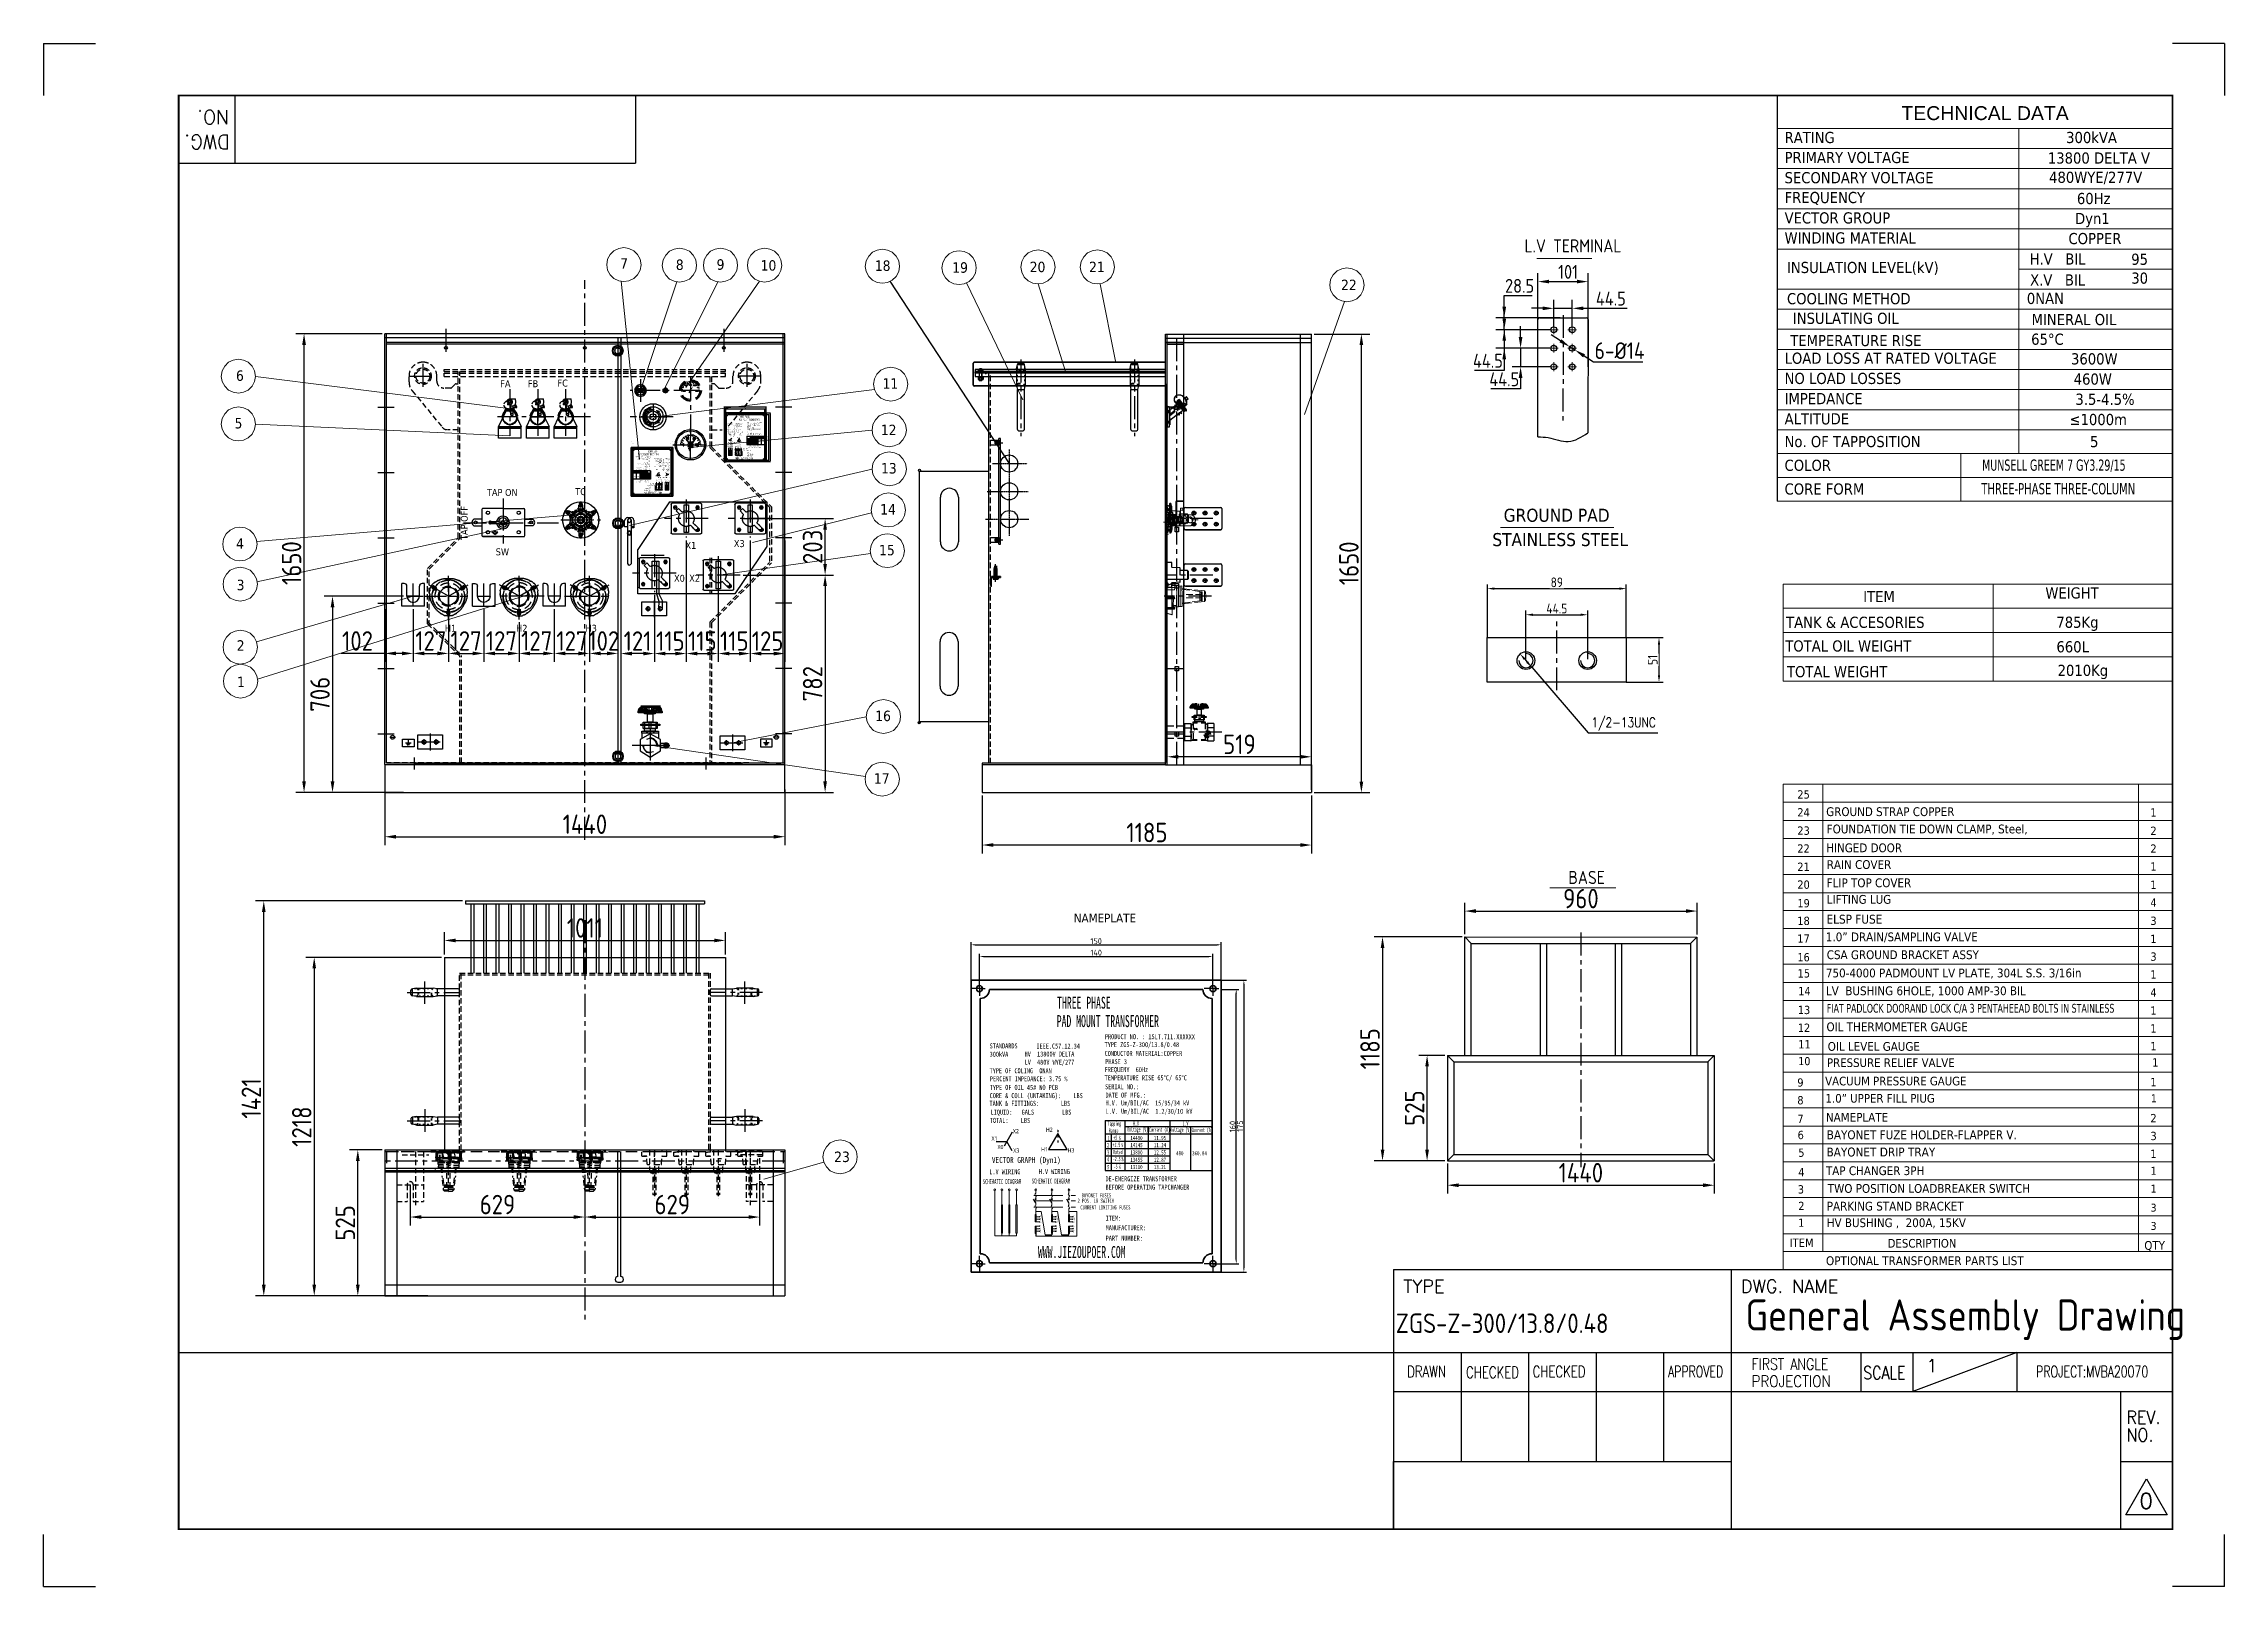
# Model space of a CAD drawing. Header units: millimetres. Extents: x 70841 to 133731, y -170061 to -164340.
# Drawn here: x 107383 to 115231, y -170061 to -164511 of the extents above; entities that cross this region are included whole.
import ezdxf
from ezdxf.enums import TextEntityAlignment as Align

# ---------------------------------------------------------------- set-up
doc = ezdxf.new("R2010")
doc.units = ezdxf.units.MM
doc.header["$LTSCALE"] = 13
for name, pattern in [('2 虚线', [5.75, 4.5, -1.25]), ('ACAD_ISO03W100', [1.18, 0.47, -0.71]), ('ACAD_ISO04W100', [30, 24, -3, 0, -3]), ('CENTER', [50.8, 31.75, -6.35, 6.35, -6.35]), ('CENTER2', [1.125, 0.75, -0.125, 0.125, -0.125]), ('CENTERX2', [101.6, 63.5, -12.7, 12.7, -12.7]), ('DASHED', [0.75, 0.5, -0.25]), ('HIDDEN', [9.525, 6.35, -3.175]), ('点画线', [18, 12, -2, 2, -2])]:
    doc.linetypes.add(name, pattern=pattern)
doc.layers.get('0').update_dxf_attribs({"color": 1, "linetype": 'CENTER'})
for name, color, linetype in [('01', 7, 'Continuous'), ('1', 4, 'Continuous'), ('10', 1, 'Continuous'), ('1轮廓实线层', 7, 'Continuous'), ('2', 3, 'Continuous'), ('2细线层', 4, 'Continuous'), ('3中心线层', 1, 'CENTER'), ('4', 2, 'HIDDEN'), ('4虚线层', 6, 'DASHED'), ('5剖面线层', 2, 'Continuous'), ('6文字层', 3, 'Continuous'), ('C00-00-00', 7, 'Continuous'), ('CORE', 5, 'Continuous'), ('HYJ1', 6, 'ACAD_ISO04W100'), ('HYJ3', 4, 'Continuous'), ('´ÖÊµÏß', 7, 'Continuous'), ('µã»®Ïß', 7, 'Continuous'), ('Ï¸ÊµÏß', 7, 'Continuous'), ('Ï¸Ïß', 7, 'Continuous'), ('中心线', 1, 'CENTER2'), ('器身绝缘0', 4, 'Continuous'), ('粗实线', 4, 'Continuous'), ('细实线', 2, 'Continuous'), ('虚线', 6, 'HIDDEN'), ('铁心虚线', 1, 'DASHED')]:
    doc.layers.add(name, color=color, linetype=linetype)
for name, color, linetype, lineweight in [('2-0.13', 3, 'Continuous', 13), ('标注、文本', 3, 'Continuous', 25), ('铁心', 3, 'Continuous', 0)]:
    doc.layers.add(name, color=color, linetype=linetype, lineweight=lineweight)
doc.layers.add('paper', color=254, linetype='Continuous', plot=False)
doc.layers.add('中心线层', color=1, linetype='点画线', lineweight=18, true_color=0xff0000)
doc.styles.add('11', font='')
doc.styles.add('Note Text (ANSI)', font='arial.ttf')
doc.styles.add('PDF Arial', font='arial.ttf')
doc.styles.add('ROMANS', font='romans.shx', dxfattribs={"bigfont": 'whgtxt.shx'})
doc.styles.get("Standard").update_dxf_attribs({"font": 'gbenor.shx', "bigfont": 'gbcbig.shx'})
doc.styles.add('Tahoma$001', font='tahoma.ttf', dxfattribs={"height": 2.159784})
doc.styles.add('Tahoma_txtstyle_28.05_0_0', font='tahoma.ttf')
doc.styles.add('Tahoma_txtstyle_28.49_0_0', font='tahoma.ttf')
doc.styles.add('Tahoma_txtstyle_28.73_0_0', font='tahoma.ttf')
doc.styles.add('Tahoma_txtstyle_28.76_0_0', font='tahoma.ttf')
doc.styles.add('Tahoma_txtstyle_28.82_0_0', font='tahoma.ttf')
doc.styles.add('Tahoma_txtstyle_28.87_0_0', font='tahoma.ttf')
doc.styles.add('Tahoma_txtstyle_28.88_0_0', font='tahoma.ttf')
doc.styles.add('Tahoma_txtstyle_30.00_0_0', font='tahoma.ttf')
doc.styles.add('Tahoma_txtstyle_30.40_0_0', font='tahoma.ttf')
doc.styles.add('Tahoma_txtstyle_30.54_0_0', font='tahoma.ttf')
doc.styles.add('宋体', font='', dxfattribs={"width": 0.6})
doc.styles.get('11').set_extended_font_data('FangSong_GB2312')
doc.styles.get('宋体').set_extended_font_data('Microsoft YaHei')
doc.dimstyles.new('1$0', dxfattribs={"dimtxt": 3.5, "dimasz": 2.5, "dimexe": 1.5, "dimexo": 0, "dimgap": 0.5, "dimtad": 1, "dimtoh": 1, "dimdec": 1, "dimtxsty": 'Standard', "dimcen": 2.5, "dimclrd": 3, "dimclre": 3, "dimclrt": 3, "dimadec": 1, "dimazin": 0, "dimtfac": 1, "dimtdec": 1, "dimtmove": 0, "dimatfit": 2, "dimfxl": 1.5, "dimarcsym": 0})
doc.dimstyles.new('1-15', dxfattribs={"dimscale": 20, "dimtxt": 3.5, "dimasz": 2, "dimexe": 1.5, "dimexo": 0.5, "dimgap": 0.5, "dimtad": 1, "dimtoh": 1, "dimdec": 1, "dimdsep": 46, "dimtxsty": 'Standard', "dimcen": 2.5, "dimclrd": 3, "dimclre": 3, "dimclrt": 3, "dimadec": 0, "dimazin": 2, "dimtfac": 1, "dimtdec": 1, "dimtmove": 0, "dimatfit": 2, "dimfxl": 1, "dimarcsym": 0})
doc.dimstyles.new('丁晓菲', dxfattribs={"dimscale": 10, "dimtxt": 3.5, "dimasz": 2.5, "dimexe": 1.5, "dimexo": 0, "dimgap": 0.5, "dimtad": 1, "dimtoh": 1, "dimtxsty": 'Standard', "dimcen": 2.5, "dimclrd": 3, "dimclre": 3, "dimclrt": 2, "dimadec": 0, "dimazin": 0, "dimtfac": 1, "dimtmove": 0, "dimatfit": 2, "dimfxl": 1.5, "dimarcsym": 0})

# ---------------------------------------------------------------- blocks, each defined once
blk = doc.blocks.new('A$C611D0E0A')
at = {"layer": '粗实线', "lineweight": 30}
h = blk.add_hatch(color=256, dxfattribs=at)
h.dxf.hatch_style = 2
h.paths.add_polyline_path([(0.38, 1.19), (0.68, 1.19), (0.68, 1.35), (0.38, 1.35)])
h = blk.add_hatch(color=256, dxfattribs=at)
h.dxf.hatch_style = 2
h.paths.add_polyline_path([(0.42, 1.65), (0.47, 1.65), (0.47, 1.61)])
h = blk.add_hatch(color=256, dxfattribs=at)
h.dxf.hatch_style = 2
h.paths.add_polyline_path([(0.59, 1.99), (0.63, 1.99), (0.63, 1.95)])
h = blk.add_hatch(color=256, dxfattribs=at)
h.dxf.hatch_style = 2
h.paths.add_polyline_path([(0.63, 1.86), (0.89, 1.86), (0.89, 1.99), (0.63, 1.99)])
h = blk.add_hatch(color=256, dxfattribs=at)
h.dxf.hatch_style = 2
h.paths.add_polyline_path([(0.93, 2.2), (0.93, 2.16), (0.97, 2.16)])
h = blk.add_hatch(color=256, dxfattribs=at)
h.dxf.hatch_style = 2
h.paths.add_polyline_path([(0.93, 1.9), (1.14, 1.48), (1.27, 1.48)])
h = blk.add_hatch(color=256, dxfattribs=at)
h.dxf.hatch_style = 2
h.paths.add_polyline_path([(1.14, 1.48), (1.19, 1.44), (1.4, 1.44)])
h = blk.add_hatch(color=256, dxfattribs=at)
h.dxf.hatch_style = 2
h.paths.add_polyline_path([(1.14, 1.48), (1.27, 1.48), (1.4, 1.44)])
h = blk.add_hatch(color=256, dxfattribs=at)
h.dxf.hatch_style = 2
h.paths.add_polyline_path([(1.19, 1.35), (1.14, 1.31), (1.44, 1.31)])
h = blk.add_hatch(color=256, dxfattribs=at)
h.dxf.hatch_style = 2
h.paths.add_polyline_path([(1.14, 1.31), (1.19, 1.27), (1.44, 1.27)])
h = blk.add_hatch(color=256, dxfattribs=at)
h.dxf.hatch_style = 2
h.paths.add_polyline_path([(1.14, 1.31), (1.44, 1.31), (1.44, 1.27)])
h = blk.add_hatch(color=256, dxfattribs=at)
h.dxf.hatch_style = 2
h.paths.add_polyline_path([(1.19, 1.9), (1.44, 1.9), (1.44, 2.03), (1.19, 2.03)])
h = blk.add_hatch(color=256, dxfattribs=at)
h.dxf.hatch_style = 2
h.paths.add_polyline_path([(1.19, 1.44), (1.19, 1.4), (1.4, 1.4)])
h = blk.add_hatch(color=256, dxfattribs=at)
h.dxf.hatch_style = 2
h.paths.add_polyline_path([(1.19, 1.44), (1.4, 1.44), (1.4, 1.4)])
h = blk.add_hatch(color=256, dxfattribs=at)
h.dxf.hatch_style = 2
h.paths.add_polyline_path([(1.19, 1.4), (1.19, 1.35), (1.44, 1.35)])
h = blk.add_hatch(color=256, dxfattribs=at)
h.dxf.hatch_style = 2
h.paths.add_polyline_path([(1.19, 1.4), (1.4, 1.4), (1.44, 1.35)])
h = blk.add_hatch(color=256, dxfattribs=at)
h.dxf.hatch_style = 2
h.paths.add_polyline_path([(1.19, 1.35), (1.44, 1.35), (1.44, 1.31)])
h = blk.add_hatch(color=256, dxfattribs=at)
h.dxf.hatch_style = 2
h.paths.add_polyline_path([(1.19, 1.27), (1.23, 1.23), (1.48, 1.23)])
h = blk.add_hatch(color=256, dxfattribs=at)
h.dxf.hatch_style = 2
h.paths.add_polyline_path([(1.19, 1.27), (1.44, 1.27), (1.48, 1.23)])
h = blk.add_hatch(color=256, dxfattribs=at)
h.dxf.hatch_style = 2
h.paths.add_polyline_path([(1.23, 1.23), (1.31, 1.19), (1.48, 1.19)])
h = blk.add_hatch(color=256, dxfattribs=at)
h.dxf.hatch_style = 2
h.paths.add_polyline_path([(1.23, 1.23), (1.48, 1.23), (1.48, 1.19)])
h = blk.add_hatch(color=256, dxfattribs=at)
h.dxf.hatch_style = 2
h.paths.add_polyline_path([(1.31, 1.19), (1.35, 1.1), (1.57, 1.1)])
h = blk.add_hatch(color=256, dxfattribs=at)
h.dxf.hatch_style = 2
h.paths.add_polyline_path([(1.31, 1.19), (1.48, 1.19), (1.57, 1.1)])
h = blk.add_hatch(color=256, dxfattribs=at)
h.dxf.hatch_style = 2
h.paths.add_polyline_path([(1.35, 1.1), (1.57, 1.1), (1.4, 0.97)])
h = blk.add_hatch(color=256, dxfattribs=at)
h.dxf.hatch_style = 2
h.paths.add_polyline_path([(1.69, 2.2), (1.65, 2.16), (1.69, 2.16)])
h = blk.add_hatch(color=256, dxfattribs=at)
h.dxf.hatch_style = 2
h.paths.add_polyline_path([(1.74, 1.86), (1.95, 1.86), (1.95, 1.99), (1.74, 1.99)])
h = blk.add_hatch(color=256, dxfattribs=at)
h.dxf.hatch_style = 2
h.paths.add_polyline_path([(1.99, 1.99), (1.95, 1.95), (1.99, 1.95)])
h = blk.add_hatch(color=256, dxfattribs=at)
h.dxf.hatch_style = 2
h.paths.add_polyline_path([(1.95, 1.19), (2.2, 1.19), (2.2, 1.35), (1.95, 1.35)])
h = blk.add_hatch(color=256, dxfattribs=at)
h.dxf.hatch_style = 2
h.paths.add_polyline_path([(1.99, 1.99), (2.03, 1.99), (1.99, 1.95)])
h = blk.add_hatch(color=256, dxfattribs=at)
h.dxf.hatch_style = 2
h.paths.add_polyline_path([(2.16, 1.65), (2.2, 1.65), (2.16, 1.61)])
for points in [[(1.31, 2.62), (0.89, 2.54), (0.55, 2.37), (0.25, 2.07), (0.21, 1.95)], [(0, 1.31), (0.08, 0.93), (0.25, 0.55), (0.55, 0.25), (0.68, 0.21)], [(0.08, 1.31), (0.17, 0.85), (0.42, 0.47), (0.72, 0.3)], [(0.17, 1.31), (0.25, 0.89), (0.51, 0.51), (0.76, 0.38)], [(1.31, 2.54), (0.85, 2.46), (0.42, 2.2), (0.25, 1.9)], [(1.31, 2.46), (0.89, 2.37), (0.51, 2.12), (0.34, 1.86)], [(1.31, 0.21), (1.74, 0.3), (2.12, 0.51), (2.24, 0.76)], [(1.31, 0.08), (1.78, 0.17), (2.16, 0.47), (2.33, 0.72)], [(1.31, 0), (1.69, 0.08), (2.07, 0.25), (2.37, 0.55), (2.41, 0.68)], [(2.41, 1.31), (2.33, 1.74), (2.12, 2.12), (1.86, 2.29)], [(2.54, 1.31), (2.46, 1.78), (2.16, 2.2), (1.9, 2.37)], [(2.62, 1.31), (2.54, 1.74), (2.37, 2.07), (2.07, 2.37), (1.95, 2.41)], [(2.54, 1.31), (2.54, 1.35)], [(2.62, 1.31), (2.62, 1.35)]]:
    blk.add_lwpolyline(points, dxfattribs=at)
for points in [[(0.34, 1.27), (0.38, 1.27)], [(0.38, 1.65), (0.47, 1.61), (0.47, 1.65), (0.42, 1.65)], [(0.38, 1.19), (0.68, 1.19), (0.68, 1.35), (0.38, 1.35)], [(0.59, 1.99), (0.63, 1.95)], [(0.63, 1.86), (0.89, 1.86), (0.89, 1.99), (0.63, 1.99)], [(0.93, 2.2), (0.97, 2.16), (0.93, 2.16)], [(1.19, 1.9), (1.44, 1.9), (1.44, 2.03), (1.19, 2.03)], [(1.4, 2.33), (1.23, 2.33)], [(1.31, 2.24), (1.31, 2.2), (1.31, 2.16), (1.35, 2.16), (1.35, 2.2), (1.35, 2.24)], [(1.69, 2.2), (1.69, 2.16), (1.65, 2.16)], [(1.69, 2.2), (1.65, 2.16), (1.69, 2.16)], [(1.74, 1.86), (1.95, 1.86), (1.95, 1.99), (1.74, 1.99)], [(2.03, 1.99), (1.99, 1.95), (1.95, 1.95), (1.99, 1.99)], [(1.99, 1.99), (1.95, 1.95), (1.99, 1.95), (2.03, 1.99)], [(1.95, 1.19), (2.2, 1.19), (2.2, 1.35), (1.95, 1.35)], [(2.2, 1.65), (2.16, 1.61), (2.16, 1.65)], [(2.2, 1.65), (2.16, 1.61), (2.16, 1.65)], [(2.29, 1.27), (2.2, 1.27)], [(2.29, 1.27), (2.2, 1.27)]]:
    blk.add_lwpolyline(points, close=True, dxfattribs=at)
for points in [[(0.17, 1.27), (0.17, 1.27), (0.34, 1.27), (0.34, 1.27)], [(0.21, 1.48), (0.21, 1.48), (0.34, 1.48), (0.34, 1.48)], [(0.25, 1.69), (0.25, 1.69), (0.38, 1.65), (0.38, 1.65)], [(0.34, 1.9), (0.34, 1.9), (0.47, 1.82), (0.47, 1.82)], [(0.51, 2.07), (0.51, 2.07), (0.59, 1.99), (0.59, 1.99)], [(0.68, 2.24), (0.68, 2.24), (0.76, 2.12), (0.76, 2.12)], [(0.85, 2.37), (0.85, 2.37), (0.93, 2.2), (0.93, 2.2)], [(1.1, 2.41), (1.1, 2.41), (1.1, 2.24), (1.1, 2.24)], [(1.31, 2.46), (1.31, 2.46), (1.31, 2.29), (1.31, 2.29)], [(1.52, 2.41), (1.52, 2.41), (1.48, 2.24), (1.48, 2.24)], [(1.74, 2.37), (1.74, 2.37), (1.69, 2.2), (1.69, 2.2)], [(1.95, 2.24), (1.95, 2.24), (1.86, 2.12), (1.86, 2.12)], [(2.12, 2.07), (2.12, 2.07), (1.99, 1.99), (1.99, 1.99)], [(2.24, 1.9), (2.24, 1.9), (2.12, 1.82), (2.12, 1.82)], [(2.37, 1.69), (2.37, 1.69), (2.2, 1.65), (2.2, 1.65)], [(2.41, 1.48), (2.41, 1.48), (2.24, 1.48), (2.24, 1.48)], [(2.41, 1.27), (2.41, 1.27), (2.29, 1.27), (2.29, 1.27)], [(2.41, 1.31), (2.41, 1.31), (2.41, 1.35), (2.41, 1.35)]]:
    blk.add_open_spline(points, degree=3, dxfattribs=at)
blk = doc.blocks.new('A$C588303E3')
at = {"layer": '粗实线', "lineweight": 30}
for points in [[(0, 5.7), (0.6, 2.5), (2.5, 0.6), (5.7, 0), (8.3, 0.6)], [(0, 5.7), (0.6, 2.5), (3.2, 0.6), (5.7, 0), (8.3, 0.6)], [(0.6, 8.3), (5.7, 11.4)], [(10.8, 2.5), (5.7, 0), (0.6, 2.5)], [(11.4, 5.7), (10.8, 8.3), (8.3, 10.2), (5.7, 11.4), (2.5, 10.2)], [(8.9, 6.3), (7.6, 8.3), (5.1, 8.9), (3.2, 7.6), (2.5, 5.1), (3.8, 3.2), (6.3, 2.5)], [(10.8, 5.7), (10.2, 8.3), (8.3, 10.2), (5.7, 10.8), (3.2, 10.2)], [(10.8, 2.5), (10.8, 8.3), (5.7, 11.4)], [(10.8, 5.7), (10.8, 6.3)]]:
    blk.add_lwpolyline(points, dxfattribs=at)
for points in [[(8.9, 8.9), (7, 10.2), (4.4, 10.2), (2.5, 8.9), (0.6, 7), (0.6, 4.4), (2.5, 1.9), (4.4, 0.6), (7, 0.6), (8.9, 1.9), (10.2, 4.4), (10.2, 7)], [(8.3, 5.7), (7.6, 7.6), (5.7, 8.3), (3.8, 7.6), (3.2, 5.7), (3.8, 3.8), (5.7, 2.5), (7.6, 3.8)]]:
    blk.add_lwpolyline(points, close=True, dxfattribs=at)
for points in [[(0.6, 2.5), (0.6, 2.5), (0.6, 8.3), (0.6, 8.3)], [(11.4, 5.7), (11.4, 5.7), (11.4, 6.3), (11.4, 6.3)]]:
    blk.add_open_spline(points, degree=3, dxfattribs=at)
blk = doc.blocks.new('A$C74305C97')
at = {"layer": '粗实线', "lineweight": 30}
for p, q in [((0.51, 1.12), (1.14, 0.53)), ((0.51, 0.53), (1.14, 1.12))]:
    blk.add_line(p, q, dxfattribs=at)
for points in [[(1.14, 1.12), (0.51, 1.12), (0.51, 0.53)], [(0.51, 0.53), (1.14, 0.53)], [(1.14, 0.53), (1.14, 1.12)]]:
    blk.add_lwpolyline(points, dxfattribs=at)
for radius in [0.823, 0.593]:
    blk.add_circle((0.82, 0.82), radius, dxfattribs=at)
blk = doc.blocks.new('A$C712F3155')
at = {"layer": '1', "color": 1, "linetype": 'CENTERX2', "lineweight": -3, "ltscale": 0.1}
for p, q in [((90, 0), (90, 157)), ((0, 84.1), (158.7, 84.1)), ((90, 84.1), (19.5, 124.8)), ((90, 130.3), (90, 35.5)), ((90, 84.1), (160.5, 124.8))]:
    blk.add_line(p, q, dxfattribs=at)
blk.add_circle((90, 84.1), 59, dxfattribs=at)
at = {"layer": '2细线层'}
for centre in [(38.9, 113.6), (141.1, 113.6), (90, 25.1)]:
    blk.add_circle(centre, 5, dxfattribs=at)
at = {"layer": '标注、文本'}
for centre in [(38.9, 113.6), (141.1, 113.6), (90, 25.1)]:
    blk.add_arc(centre, 5.5, 242.67153, 150.00001, dxfattribs=at)
at = {"layer": '粗实线'}
blk.add_circle((90, 84.1), 32.5, dxfattribs=at)
blk = doc.blocks.new('A$C03F92070')
at = {"layer": '4虚线层', "ltscale": 5}
for p, q in [((16.5, 94.8), (10.9, 98)), ((16.4, 107.6), (22, 104.3)), ((67.8, 40.2), (67.8, 116)), ((113.7, 104.3), (119.3, 107.6)), ((124.8, 98), (119.2, 94.8)), ((23.3, 71.5), (112.4, 71.5)), ((62.3, 8.9), (62.3, 15.4)), ((73.3, 15.4), (73.3, 8.9))]:
    blk.add_line(p, q, dxfattribs=at)
for radius in [57.5, 48, 36, 32.5]:
    blk.add_circle((67.8, 71.5), radius, dxfattribs=at)
at = {"layer": '4虚线层', "ltscale": 5, "extrusion": (0, 0, -1)}
for centre, radius, start, end in [((-90, 83.1), 90, 358.61821, 4.5479), ((-90, 83.1), 90, 7.76573, 8.91687), ((-67.8, 71.5), 71.5, 20.96454, 39.03546), ((-68.8, 46.5), 90, 51.08313, 52.23427), ((-68.8, 46.5), 90, 55.4521, 61.38179), ((-68.8, 46.5), 90, 64.92451, 71.02185), ((-62.3, 65.4), 70, 71.02185, 87.94531), ((-67.8, -88), 223.5, 87.94531, 92.05469), ((-73.4, 65.4), 70, 92.05469, 108.97815), ((-66.9, 46.5), 90, 108.97815, 115.07549), ((-66.9, 46.5), 90, 118.61821, 124.5479), ((-66.9, 46.5), 90, 127.76573, 128.91687), ((-67.8, 71.5), 71.5, 140.96454, 159.03546), ((-45.7, 83.1), 90, 171.08313, 172.23427), ((-45.7, 83.1), 90, 175.4521, 181.38179), ((-90, 83.1), 90, 349.46719, 355.07549), ((-70.3, 79.5), 70, 331.9245, 349.46719), ((-205.8, 151.7), 223.5, 327.65027, 331.9245), ((-76.1, 69.6), 70, 310.17076, 327.65027), ((-89, 84.9), 90, 304.92451, 310.17076), ((-89, 84.9), 90, 295.4521, 301.38179), ((-89, 84.9), 90, 291.08313, 292.23427), ((-67.8, 71.5), 71.5, 260.96454, 279.03546), ((-46.7, 84.9), 90, 247.76573, 248.91687), ((-46.7, 84.9), 90, 238.61821, 244.5479), ((-46.7, 84.9), 90, 233.02623, 235.07549), ((-58.7, 68.9), 70, 212.35682, 233.02623), ((71, 151), 223.5, 207.21776, 212.35682), ((-65.6, 80.8), 70, 186.60228, 207.21776), ((-45.7, 83.1), 90, 184.92451, 186.60228)]:
    blk.add_arc(centre, radius, start, end, dxfattribs=at)
at = {"layer": '4虚线层', "ltscale": 5}
for centre, start, end in [((13.6, 102.8), 60, 240), ((19.2, 99.6), 240, 60), ((116.5, 99.6), 120, 300), ((122.1, 102.8), 300, 120), ((67.8, 15.4), 0, 180), ((67.8, 8.9), 180, 0)]:
    blk.add_arc(centre, 5.5, start, end, dxfattribs=at)
for points, knots in [([(0, 81.2), (0, 81.2), (0, 81.2), (0, 81.1), (0, 81.1), (0, 81.1), (0, 81), (0, 80.8), (0, 80.7), (0, 80.4), (0, 80.2), (0.1, 79.8), (0.1, 79.7), (0.1, 79.2), (0.1, 79), (0.1, 78.6), (0.1, 78.4), (0.1, 77.9), (0.2, 77.7), (0.2, 77.3), (0.2, 77.1), (0.2, 76.7), (0.2, 76.5), (0.3, 76.1), (0.3, 76), (0.3, 75.7), (0.3, 75.5), (0.3, 75.3), (0.3, 75.3), (0.3, 75.2), (0.3, 75.2), (0.3, 75.2), (0.3, 75.2), (0.3, 75.2)], [0, 0, 0, 0, 0.005743, 0.005743, 0.043766, 0.043766, 0.119813, 0.119813, 0.195859, 0.195859, 0.271906, 0.271906, 0.347952, 0.347952, 0.423999, 0.423999, 0.500046, 0.500046, 0.576092, 0.576092, 0.652139, 0.652139, 0.728185, 0.728185, 0.804232, 0.804232, 0.880279, 0.880279, 0.956325, 0.956325, 0.994349, 0.994349, 1, 1, 1, 1]), ([(0, 81), (0, 80.9), (0, 80.8), (0.1, 80.6), (0.1, 80.5), (0.2, 80.2), (0.3, 80), (0.5, 79.5), (0.6, 79.2), (0.8, 78.7), (0.8, 78.4), (0.9, 78), (0.9, 77.8), (1, 77.5), (1, 77.4), (0.9, 77.1), (0.9, 77), (0.8, 76.7), (0.8, 76.6), (0.7, 76.3), (0.6, 76.2), (0.5, 76), (0.5, 75.9), (0.4, 75.8), (0.4, 75.7), (0.3, 75.5), (0.3, 75.5), (0.3, 75.4)], [0, 0, 0, 0, 0.0625, 0.0625, 0.125, 0.125, 0.25, 0.25, 0.375, 0.375, 0.5, 0.5, 0.5625, 0.5625, 0.625, 0.625, 0.6875, 0.6875, 0.75, 0.75, 0.8125, 0.8125, 0.875, 0.875, 0.9375, 0.9375, 1, 1, 1, 1]), ([(0.5, 92.8), (0.5, 92.7), (0.5, 92.6), (0.5, 92.4), (0.5, 92.3), (0.4, 92.1), (0.4, 91.9), (0.4, 91.7), (0.4, 91.3), (0.3, 90.9), (0.3, 90.5), (0.3, 90.3), (0.3, 90.3), (0.3, 90.2)], [0, 0, 0, 0, 0.05466, 0.108897, 0.162889, 0.216817, 0.270864, 0.325211, 0.488741, 0.649833, 0.813717, 0.974388, 1, 1, 1, 1]), ([(0.7, 94.3), (0.7, 94.2), (0.7, 94.1), (0.6, 94), (0.6, 93.8), (0.6, 93.6), (0.6, 93.5), (0.6, 93.3), (0.6, 93.1), (0.5, 93), (0.5, 92.8), (0.5, 92.8)], [0, 0, 0, 0, 0.111498, 0.221956, 0.331773, 0.441359, 0.551122, 0.661472, 0.77281, 0.885527, 1, 1, 1, 1]), ([(0.7, 94.7), (0.7, 94.6), (0.7, 94.6), (0.7, 94.5), (0.7, 94.4), (0.7, 94.3), (0.7, 94.3)], [0, 0, 0, 0, 0.248829, 0.498052, 0.748251, 1, 1, 1, 1]), ([(0.8, 95.3), (0.8, 95.3), (0.8, 95.2), (0.8, 95.2), (0.8, 95.1), (0.8, 95), (0.8, 95)], [0, 0, 0, 0, 0.190297, 0.457484, 0.727058, 1, 1, 1, 1]), ([(13.9, 117.8), (13.9, 117.8), (13.9, 117.8), (13.8, 117.7), (13.8, 117.7), (13.7, 117.6), (13.7, 117.6)], [0, 0, 0, 0, 0.272943, 0.542517, 0.809704, 1, 1, 1, 1]), ([(14.2, 118), (14.2, 118), (14.1, 118), (14.1, 117.9), (14, 117.9), (14, 117.8), (13.9, 117.8)], [0, 0, 0, 0, 0.251777, 0.501943, 0.751136, 1, 1, 1, 1]), ([(14.6, 118.3), (14.5, 118.2), (14.5, 118.2), (14.4, 118.1), (14.3, 118.1), (14.2, 118), (14.2, 118)], [0, 0, 0, 0, 0.251749, 0.501948, 0.751171, 1, 1, 1, 1]), ([(15.7, 119.2), (15.7, 119.1), (15.6, 119), (15.5, 118.9), (15.3, 118.8), (15.2, 118.7), (15.1, 118.6), (14.9, 118.5), (14.8, 118.5), (14.7, 118.4), (14.6, 118.3), (14.6, 118.3)], [0, 0, 0, 0, 0.114473, 0.22719, 0.338528, 0.448878, 0.558641, 0.668227, 0.778044, 0.888502, 1, 1, 1, 1]), ([(17.8, 120.6), (17.8, 120.6), (17.7, 120.6), (17.6, 120.5), (17.3, 120.3), (16.9, 120), (16.6, 119.8), (16.3, 119.6), (16, 119.4), (15.8, 119.2), (15.7, 119.2)], [0, 0, 0, 0, 0.026865, 0.187364, 0.351072, 0.511786, 0.674931, 0.783277, 0.891149, 1, 1, 1, 1]), ([(30.9, 128.1), (30.9, 128.1), (30.9, 128.1), (30.8, 128.1), (30.8, 128), (30.6, 128), (30.5, 127.9), (30.2, 127.8), (30, 127.7), (29.7, 127.5), (29.5, 127.4), (29.2, 127.3), (29, 127.2), (28.6, 127), (28.4, 126.9), (28, 126.7), (27.8, 126.6), (27.4, 126.4), (27.2, 126.3), (26.9, 126.1), (26.7, 126), (26.4, 125.8), (26.2, 125.8), (26, 125.6), (25.9, 125.6), (25.7, 125.5), (25.6, 125.4), (25.6, 125.4), (25.6, 125.4), (25.6, 125.4), (25.6, 125.4), (25.6, 125.4)], [0, 0, 0, 0, 0.043819, 0.043819, 0.119878, 0.119878, 0.195937, 0.195937, 0.271996, 0.271996, 0.348055, 0.348055, 0.424114, 0.424114, 0.500173, 0.500173, 0.576231, 0.576231, 0.65229, 0.65229, 0.728349, 0.728349, 0.804408, 0.804408, 0.880467, 0.880467, 0.956526, 0.956526, 0.994556, 0.994556, 1, 1, 1, 1]), ([(30.7, 128), (30.6, 128), (30.6, 127.9), (30.5, 127.8), (30.4, 127.8), (30.3, 127.6), (30.2, 127.5), (30.1, 127.4), (30, 127.3), (29.9, 127), (29.8, 126.9), (29.6, 126.7), (29.5, 126.6), (29.3, 126.5), (29.2, 126.4), (28.9, 126.3), (28.8, 126.2), (28.4, 126.1), (28.1, 126), (27.5, 125.9), (27.3, 125.8), (26.9, 125.8), (26.7, 125.7), (26.5, 125.7), (26.4, 125.7), (26, 125.6), (25.8, 125.6), (25.7, 125.5)], [0, 0, 0, 0, 0.0625, 0.0625, 0.125, 0.125, 0.1875, 0.1875, 0.25, 0.25, 0.3125, 0.3125, 0.375, 0.375, 0.4375, 0.4375, 0.5, 0.5, 0.625, 0.625, 0.75, 0.75, 0.8125, 0.8125, 0.875, 0.875, 1, 1, 1, 1]), ([(110.1, 125.4), (110.1, 125.4), (110.1, 125.4), (110.1, 125.4), (110.1, 125.4), (110.1, 125.4), (110, 125.5), (109.8, 125.6), (109.7, 125.6), (109.5, 125.8), (109.3, 125.8), (109, 126), (108.8, 126.1), (108.5, 126.3), (108.3, 126.4), (107.9, 126.6), (107.7, 126.7), (107.3, 126.9), (107.1, 127), (106.7, 127.2), (106.5, 127.3), (106.2, 127.5), (106, 127.5), (105.7, 127.7), (105.5, 127.8), (105.2, 127.9), (105.1, 128), (104.9, 128), (104.9, 128.1), (104.8, 128.1), (104.8, 128.1), (104.8, 128.1), (104.8, 128.1), (104.8, 128.1)], [0, 0, 0, 0, 0.005743, 0.005743, 0.043766, 0.043766, 0.119813, 0.119813, 0.195859, 0.195859, 0.271906, 0.271906, 0.347952, 0.347952, 0.423999, 0.423999, 0.500046, 0.500046, 0.576092, 0.576092, 0.652139, 0.652139, 0.728185, 0.728185, 0.804232, 0.804232, 0.880279, 0.880279, 0.956325, 0.956325, 0.994349, 0.994349, 1, 1, 1, 1]), ([(110, 125.5), (109.9, 125.5), (109.8, 125.6), (109.6, 125.6), (109.5, 125.6), (109.2, 125.7), (109, 125.7), (108.4, 125.8), (108.2, 125.9), (107.6, 126), (107.3, 126.1), (106.9, 126.2), (106.8, 126.3), (106.5, 126.4), (106.4, 126.5), (106.2, 126.6), (106.1, 126.7), (105.9, 126.9), (105.8, 127), (105.7, 127.3), (105.6, 127.3), (105.5, 127.5), (105.4, 127.6), (105.3, 127.8), (105.2, 127.8), (105.1, 127.9), (105.1, 128), (105, 128)], [0, 0, 0, 0, 0.0625, 0.0625, 0.125, 0.125, 0.25, 0.25, 0.375, 0.375, 0.5, 0.5, 0.5625, 0.5625, 0.625, 0.625, 0.6875, 0.6875, 0.75, 0.75, 0.8125, 0.8125, 0.875, 0.875, 0.9375, 0.9375, 1, 1, 1, 1]), ([(120, 119.2), (119.9, 119.2), (119.8, 119.3), (119.7, 119.4), (119.5, 119.5), (119.4, 119.6), (119.3, 119.6), (119.1, 119.8), (118.8, 120), (118.4, 120.3), (118.1, 120.5), (118, 120.6), (117.9, 120.6), (117.9, 120.6)], [0, 0, 0, 0, 0.05466, 0.108896, 0.162888, 0.216817, 0.270864, 0.325211, 0.488741, 0.649833, 0.813717, 0.974388, 1, 1, 1, 1]), ([(121.1, 118.3), (121.1, 118.3), (121, 118.4), (120.9, 118.5), (120.8, 118.5), (120.6, 118.6), (120.5, 118.7), (120.4, 118.8), (120.2, 118.9), (120.1, 119), (120, 119.1), (120, 119.2)], [0, 0, 0, 0, 0.111498, 0.221956, 0.331773, 0.441359, 0.551122, 0.661472, 0.77281, 0.885527, 1, 1, 1, 1]), ([(121.5, 118), (121.5, 118), (121.4, 118.1), (121.3, 118.1), (121.2, 118.2), (121.2, 118.2), (121.1, 118.3)], [0, 0, 0, 0, 0.248829, 0.498052, 0.748251, 1, 1, 1, 1]), ([(121.8, 117.8), (121.7, 117.8), (121.7, 117.9), (121.6, 117.9), (121.6, 118), (121.5, 118), (121.5, 118)], [0, 0, 0, 0, 0.248864, 0.498057, 0.748223, 1, 1, 1, 1]), ([(122, 117.6), (122, 117.6), (121.9, 117.7), (121.9, 117.7), (121.8, 117.8), (121.8, 117.8), (121.8, 117.8)], [0, 0, 0, 0, 0.190293, 0.457482, 0.727057, 1, 1, 1, 1]), ([(135.4, 75.4), (135.4, 75.5), (135.4, 75.5), (135.3, 75.7), (135.3, 75.8), (135.2, 75.9), (135.2, 76), (135.1, 76.2), (135, 76.3), (134.9, 76.6), (134.9, 76.7), (134.8, 77), (134.8, 77.1), (134.7, 77.4), (134.7, 77.5), (134.8, 77.8), (134.8, 78), (134.9, 78.4), (134.9, 78.7), (135.1, 79.2), (135.2, 79.5), (135.3, 79.8), (135.4, 80), (135.5, 80.2), (135.5, 80.3), (135.6, 80.6), (135.7, 80.8), (135.7, 81)], [0, 0, 0, 0, 0.0625, 0.0625, 0.125, 0.125, 0.1875, 0.1875, 0.25, 0.25, 0.3125, 0.3125, 0.375, 0.375, 0.4375, 0.4375, 0.5, 0.5, 0.625, 0.625, 0.75, 0.75, 0.8125, 0.8125, 0.875, 0.875, 1, 1, 1, 1]), ([(134.9, 95), (134.9, 95), (134.9, 95.1), (134.9, 95.2), (134.9, 95.2), (134.9, 95.3), (134.9, 95.3)], [0, 0, 0, 0, 0.272943, 0.542517, 0.809704, 1, 1, 1, 1]), ([(135, 94.7), (135, 94.7), (134.9, 94.8), (134.9, 94.8), (134.9, 94.9), (134.9, 95), (134.9, 95)], [0, 0, 0, 0, 0.251777, 0.501943, 0.751136, 1, 1, 1, 1]), ([(135, 94.3), (135, 94.3), (135, 94.4), (135, 94.5), (135, 94.6), (135, 94.6), (135, 94.7)], [0, 0, 0, 0, 0.251749, 0.501948, 0.751171, 1, 1, 1, 1]), ([(135.2, 92.8), (135.2, 92.8), (135.2, 93), (135.1, 93.1), (135.1, 93.3), (135.1, 93.5), (135.1, 93.6), (135.1, 93.8), (135.1, 94), (135, 94.1), (135, 94.2), (135, 94.3)], [0, 0, 0, 0, 0.114473, 0.22719, 0.338528, 0.448878, 0.558641, 0.668227, 0.778044, 0.888502, 1, 1, 1, 1]), ([(135.4, 90.2), (135.4, 90.3), (135.4, 90.3), (135.4, 90.5), (135.4, 90.9), (135.3, 91.3), (135.3, 91.7), (135.3, 92.1), (135.2, 92.4), (135.2, 92.7), (135.2, 92.8)], [0, 0, 0, 0, 0.026865, 0.187364, 0.351073, 0.511786, 0.674931, 0.783277, 0.891149, 1, 1, 1, 1]), ([(135.4, 75.2), (135.4, 75.2), (135.4, 75.2), (135.4, 75.3), (135.4, 75.3), (135.4, 75.5), (135.4, 75.7), (135.4, 76), (135.4, 76.1), (135.5, 76.5), (135.5, 76.7), (135.5, 77.1), (135.5, 77.3), (135.5, 77.7), (135.6, 78), (135.6, 78.4), (135.6, 78.6), (135.6, 79), (135.6, 79.3), (135.6, 79.7), (135.6, 79.9), (135.7, 80.2), (135.7, 80.4), (135.7, 80.7), (135.7, 80.8), (135.7, 81), (135.7, 81.1), (135.7, 81.1), (135.7, 81.1), (135.7, 81.2), (135.7, 81.2), (135.7, 81.2)], [0, 0, 0, 0, 0.043819, 0.043819, 0.119878, 0.119878, 0.195937, 0.195937, 0.271996, 0.271996, 0.348055, 0.348055, 0.424114, 0.424114, 0.500173, 0.500173, 0.576232, 0.576232, 0.65229, 0.65229, 0.728349, 0.728349, 0.804408, 0.804408, 0.880467, 0.880467, 0.956526, 0.956526, 0.994556, 0.994556, 1, 1, 1, 1]), ([(37.3, 11.2), (37.3, 11.2), (37.3, 11.2), (37.4, 11.1), (37.4, 11.1), (37.6, 11), (37.7, 10.9), (37.9, 10.7), (38.1, 10.6), (38.4, 10.4), (38.6, 10.3), (38.9, 10.1), (39.1, 10), (39.4, 9.7), (39.6, 9.6), (40, 9.4), (40.2, 9.3), (40.5, 9), (40.7, 8.9), (41, 8.7), (41.2, 8.6), (41.5, 8.4), (41.6, 8.3), (41.9, 8.2), (42, 8.1), (42.2, 8), (42.2, 8), (42.3, 7.9), (42.3, 7.9), (42.3, 7.9), (42.3, 7.9), (42.3, 7.9)], [0, 0, 0, 0, 0.043819, 0.043819, 0.119878, 0.119878, 0.195937, 0.195937, 0.271996, 0.271996, 0.348055, 0.348055, 0.424114, 0.424114, 0.500173, 0.500173, 0.576231, 0.576231, 0.65229, 0.65229, 0.728349, 0.728349, 0.804408, 0.804408, 0.880467, 0.880467, 0.956526, 0.956526, 0.994556, 0.994556, 1, 1, 1, 1]), ([(37.5, 11.1), (37.5, 11), (37.6, 11), (37.7, 11), (37.8, 10.9), (38, 10.9), (38.1, 10.9), (38.3, 10.9), (38.5, 10.9), (38.7, 10.8), (38.8, 10.8), (39.1, 10.8), (39.3, 10.7), (39.5, 10.6), (39.6, 10.5), (39.9, 10.4), (40, 10.3), (40.3, 10), (40.5, 9.8), (40.9, 9.4), (41.1, 9.2), (41.3, 8.9), (41.4, 8.8), (41.6, 8.6), (41.7, 8.5), (41.9, 8.2), (42, 8.1), (42.1, 8)], [0, 0, 0, 0, 0.0625, 0.0625, 0.125, 0.125, 0.1875, 0.1875, 0.25, 0.25, 0.3125, 0.3125, 0.375, 0.375, 0.4375, 0.4375, 0.5, 0.5, 0.625, 0.625, 0.75, 0.75, 0.8125, 0.8125, 0.875, 0.875, 1, 1, 1, 1]), ([(50.3, 3.6), (50.3, 3.6), (50.4, 3.5), (50.6, 3.5), (50.9, 3.3), (51.3, 3.1), (51.7, 3), (52, 2.8), (52.3, 2.7), (52.5, 2.6), (52.6, 2.5)], [0, 0, 0, 0, 0.026866, 0.187364, 0.351073, 0.511786, 0.674931, 0.783277, 0.891149, 1, 1, 1, 1]), ([(52.6, 2.5), (52.7, 2.5), (52.8, 2.5), (52.9, 2.4), (53.1, 2.3), (53.3, 2.3), (53.4, 2.2), (53.6, 2.1), (53.7, 2.1), (53.8, 2), (53.9, 2), (54, 1.9)], [0, 0, 0, 0, 0.114473, 0.22719, 0.338528, 0.448878, 0.558641, 0.668227, 0.778044, 0.888502, 1, 1, 1, 1]), ([(54, 1.9), (54, 1.9), (54.1, 1.9), (54.2, 1.9), (54.3, 1.8), (54.3, 1.8), (54.4, 1.8)], [0, 0, 0, 0, 0.251749, 0.501948, 0.751171, 1, 1, 1, 1]), ([(54.4, 1.8), (54.4, 1.8), (54.5, 1.7), (54.5, 1.7), (54.6, 1.7), (54.7, 1.7), (54.7, 1.6)], [0, 0, 0, 0, 0.251777, 0.501943, 0.751136, 1, 1, 1, 1]), ([(54.7, 1.6), (54.7, 1.6), (54.8, 1.6), (54.8, 1.6), (54.9, 1.6), (54.9, 1.5), (54.9, 1.5)], [0, 0, 0, 0, 0.272943, 0.542518, 0.809705, 1, 1, 1, 1]), ([(80.8, 1.5), (80.8, 1.5), (80.8, 1.6), (80.9, 1.6), (80.9, 1.6), (81, 1.6), (81, 1.6)], [0, 0, 0, 0, 0.190295, 0.457482, 0.727057, 1, 1, 1, 1]), ([(81, 1.6), (81, 1.7), (81.1, 1.7), (81.2, 1.7), (81.2, 1.7), (81.3, 1.8), (81.3, 1.8)], [0, 0, 0, 0, 0.248864, 0.498057, 0.748223, 1, 1, 1, 1]), ([(81.3, 1.8), (81.4, 1.8), (81.4, 1.8), (81.5, 1.9), (81.6, 1.9), (81.7, 1.9), (81.7, 1.9)], [0, 0, 0, 0, 0.248829, 0.498052, 0.748251, 1, 1, 1, 1]), ([(81.7, 1.9), (81.8, 2), (81.9, 2), (82, 2.1), (82.1, 2.1), (82.3, 2.2), (82.4, 2.3), (82.6, 2.3), (82.7, 2.4), (82.9, 2.5), (83, 2.5), (83.1, 2.5)], [0, 0, 0, 0, 0.111498, 0.221956, 0.331773, 0.441359, 0.551122, 0.661472, 0.77281, 0.885527, 1, 1, 1, 1]), ([(83.1, 2.5), (83.1, 2.5), (83.2, 2.6), (83.4, 2.7), (83.5, 2.7), (83.7, 2.8), (83.8, 2.9), (84.1, 3), (84.4, 3.1), (84.8, 3.3), (85.1, 3.5), (85.3, 3.5), (85.4, 3.6), (85.4, 3.6)], [0, 0, 0, 0, 0.05466, 0.108897, 0.162889, 0.216817, 0.270864, 0.325211, 0.488741, 0.649834, 0.813718, 0.974389, 1, 1, 1, 1]), ([(93.4, 7.9), (93.4, 7.9), (93.4, 7.9), (93.4, 7.9), (93.4, 7.9), (93.5, 8), (93.5, 8), (93.7, 8.1), (93.8, 8.2), (94.1, 8.3), (94.2, 8.4), (94.5, 8.6), (94.7, 8.7), (95, 8.9), (95.2, 9), (95.6, 9.3), (95.7, 9.4), (96.1, 9.6), (96.3, 9.7), (96.7, 10), (96.8, 10.1), (97.2, 10.3), (97.3, 10.4), (97.6, 10.6), (97.8, 10.7), (98, 10.9), (98.1, 11), (98.3, 11.1), (98.3, 11.1), (98.4, 11.2), (98.4, 11.2), (98.4, 11.2), (98.4, 11.2), (98.4, 11.2)], [0, 0, 0, 0, 0.005743, 0.005743, 0.043766, 0.043766, 0.119813, 0.119813, 0.195859, 0.195859, 0.271906, 0.271906, 0.347952, 0.347952, 0.423999, 0.423999, 0.500046, 0.500046, 0.576092, 0.576092, 0.652139, 0.652139, 0.728185, 0.728185, 0.804232, 0.804232, 0.880279, 0.880279, 0.956325, 0.956325, 0.994349, 0.994349, 1, 1, 1, 1]), ([(93.6, 8), (93.6, 8), (93.7, 8.1), (93.8, 8.2), (93.9, 8.3), (94.1, 8.6), (94.3, 8.8), (94.6, 9.2), (94.8, 9.4), (95.2, 9.8), (95.4, 10), (95.7, 10.3), (95.8, 10.4), (96.1, 10.5), (96.2, 10.6), (96.4, 10.7), (96.6, 10.8), (96.9, 10.8), (97, 10.8), (97.2, 10.9), (97.4, 10.9), (97.6, 10.9), (97.7, 10.9), (97.9, 10.9), (98, 11), (98.1, 11), (98.2, 11), (98.2, 11.1)], [0, 0, 0, 0, 0.0625, 0.0625, 0.125, 0.125, 0.25, 0.25, 0.375, 0.375, 0.5, 0.5, 0.5625, 0.5625, 0.625, 0.625, 0.6875, 0.6875, 0.75, 0.75, 0.8125, 0.8125, 0.875, 0.875, 0.9375, 0.9375, 1, 1, 1, 1])]:
    blk.add_open_spline(points, degree=3, knots=knots, dxfattribs=at)
blk.add_open_spline([(0.8, 95.3), (0.8, 95.2), (0.8, 95.1), (0.8, 95)], degree=3, dxfattribs=at)
blk = doc.blocks.new('A$C78BF4BCD')
at = {"layer": '1', "color": 1, "linetype": 'CENTERX2', "lineweight": -3, "ltscale": 0.1}
for p, q in [((40.5, 0), (40.5, 82)), ((63, 36.5), (18, 36.5))]:
    blk.add_line(p, q, dxfattribs=at)
at = {"layer": '粗实线', "lineweight": 30}
for p, q in [((0, 0), (0, 82)), ((8, 82), (0, 82)), ((81, 82), (73, 82)), ((81, 0), (81, 82)), ((81, 0), (0, 0)), ((18, 36.5), (18, 72)), ((63, 36.5), (63, 72))]:
    blk.add_line(p, q, dxfattribs=at)
for centre, radius, start, end in [((8, 72), 10, 0, 90), ((73, 72), 10, 90, 180), ((40.5, 36.5), 22.5, 180, 0)]:
    blk.add_arc(centre, radius, start, end, dxfattribs=at)
blk = doc.blocks.new('A$C5EF15113')
at = {"layer": '1', "color": 1, "linetype": 'CENTERX2', "lineweight": -3, "ltscale": 0.1}
for p, q in [((79, 136.4), (79, 0)), ((0, 68.2), (158, 68.2))]:
    blk.add_line(p, q, dxfattribs=at)
at = {"layer": '2细线层'}
for points in [[(28, 123.2), (27.4, 123.2), (26.9, 123.1), (26.4, 122.9), (25.9, 122.7), (25.5, 122.4), (25.1, 122), (24.7, 121.6), (24.4, 121.2), (24.3, 120.7), (24.1, 120.2), (24, 119.8), (24, 119.2)], [(24, 119.2), (24, 17.1)], [(28, 123.2), (130, 123.2)], [(32.5, 108.2), (31.5, 108.2)], [(31.6, 108.2), (32.6, 108.2)], [(33, 108.2), (32.7, 108.2)], [(32.8, 108.2), (33.1, 108.2)], [(34.5, 108.2), (33.2, 108.2)], [(33.3, 108.2), (34.6, 108.2)], [(35, 108.2), (34.8, 108.2)], [(34.9, 108.2), (35.1, 108.2)], [(36.5, 108.2), (35.3, 108.2)], [(35.4, 108.2), (36.6, 108.2)], [(37, 108.2), (36.7, 108.2)], [(36.8, 108.2), (37.1, 108.2)], [(37.3, 108.2), (38.6, 108.2)], [(38.5, 108.2), (37.3, 108.2)], [(39, 108.2), (38.8, 108.2)], [(38.9, 108.2), (39.1, 108.2)], [(39, 114.6), (39, 115.5)], [(39, 114.6), (39, 115.5)], [(39, 114.1), (39, 114.3)], [(39, 114.1), (39, 114.3)], [(39, 112.6), (39, 113.8)], [(39, 112.6), (39, 113.8)], [(39, 112.1), (39, 112.3)], [(39, 112.1), (39, 112.3)], [(39, 110.6), (39, 111.9)], [(39, 110.6), (39, 111.9)], [(39, 110.1), (39, 110.3)], [(39, 110.1), (39, 110.3)], [(39, 108.5), (39, 109.8)], [(39, 108.5), (39, 109.8)], [(39, 108.1), (39, 108.4)], [(39, 108.1), (39, 108.4)], [(39, 106.6), (39, 107.9)], [(39, 106.6), (39, 107.9)], [(39, 106.1), (39, 106.3)], [(39, 106.1), (39, 106.3)], [(39, 104.6), (39, 105.8)], [(39, 104.6), (39, 105.8)], [(39, 104.1), (39, 104.4)], [(39, 104.1), (39, 104.4)], [(39, 102.6), (39, 103.9)], [(39, 102.6), (39, 103.9)], [(39, 102.1), (39, 102.3)], [(39, 102.1), (39, 102.3)], [(39, 100.9), (39, 101.8)], [(39, 100.9), (39, 101.8)], [(40.5, 108.2), (39.3, 108.2)], [(39.4, 108.2), (40.6, 108.2)], [(41, 108.2), (40.7, 108.2)], [(40.8, 108.2), (41.1, 108.2)], [(42.5, 108.2), (41.3, 108.2)], [(41.4, 108.2), (42.6, 108.2)], [(43.1, 108.2), (42.8, 108.2)], [(42.9, 108.2), (43.2, 108.2)], [(43.3, 108.2), (44.6, 108.2)], [(44.5, 108.2), (43.3, 108.2)], [(44.8, 108.2), (45.1, 108.2)], [(45, 108.2), (44.8, 108.2)], [(46.4, 108.2), (45.3, 108.2)], [(45.4, 108.2), (46.5, 108.2)], [(93.6, 92), (92.9, 92.5), (92.3, 92.8), (91.6, 93.2), (90.9, 93.5), (90.2, 93.8), (89.5, 94.1), (88.8, 94.4), (88.1, 94.7), (87.3, 94.9), (86.5, 95.1), (85.7, 95.4), (85.1, 95.5), (84.3, 95.7), (83.5, 95.8), (82.7, 96), (81.9, 96.1), (81.2, 96.1), (80.4, 96.2), (79.6, 96.2), (78.8, 96.2), (78, 96.2), (77.3, 96.2), (76.5, 96.1), (75.7, 96), (74.9, 95.9), (74.1, 95.8), (73.4, 95.6), (72.7, 95.5), (71.9, 95.3), (71.1, 95.1), (70.3, 94.8), (69.7, 94.6), (68.9, 94.3), (68.2, 94), (67.5, 93.7), (66.7, 93.3), (66.1, 93.1), (65.4, 92.7), (64.7, 92.3), (64, 91.9), (63.4, 91.5), (62.7, 91), (62.2, 90.5), (61.5, 90), (60.9, 89.5), (60.3, 89.1), (59.7, 88.6), (59.1, 88), (58.6, 87.4), (58.1, 86.8), (57.6, 86.2), (57.1, 85.6), (56.6, 85.1), (56.1, 84.4), (55.7, 83.8), (55.2, 83.1), (54.8, 82.4), (54.5, 81.7), (54.1, 81.1), (53.8, 80.4), (53.4, 79.7), (53.1, 79), (52.8, 78.2), (52.5, 77.6), (52.3, 76.8), (52.1, 76), (51.8, 75.3), (51.6, 74.5), (51.5, 73.8), (51.3, 73), (51.2, 72.2), (51.1, 71.4), (51, 70.6), (51, 69.9), (51, 69.1), (51, 68.3), (51, 67.5), (51, 66.7), (51, 66), (51.1, 65.2), (51.1, 64.4), (51.3, 63.7), (51.4, 62.9), (51.6, 62.2), (51.7, 61.4), (52, 60.6), (52.2, 59.9), (52.4, 59.1), (52.7, 58.4), (53, 57.7), (53.3, 57), (53.6, 56.2), (54, 55.5), (54.3, 54.9), (54.7, 54.2), (55, 53.5)], [(64.3, 44.3), (65, 43.9), (65.7, 43.6), (66.3, 43.2), (67, 42.8), (67.7, 42.5), (68.5, 42.2), (69.2, 41.9), (70, 41.6), (70.6, 41.4), (71.4, 41.2), (72.2, 41), (72.9, 40.8), (73.7, 40.6), (74.4, 40.5), (75.2, 40.4), (76, 40.3), (76.8, 40.2), (77.6, 40.1), (78.3, 40.1), (79.1, 40.1), (79.9, 40.1), (80.7, 40.2), (81.4, 40.2), (82.2, 40.3), (83, 40.4), (83.8, 40.5), (84.6, 40.7), (85.2, 40.8), (86, 41), (86.8, 41.2), (87.6, 41.5), (88.3, 41.7), (89.1, 42), (89.7, 42.3), (90.4, 42.6), (91.2, 43), (91.9, 43.3), (92.6, 43.6), (93.2, 44), (93.9, 44.4), (94.5, 44.9), (95.2, 45.3), (95.9, 45.8), (96.5, 46.3), (97, 46.8), (97.6, 47.3), (98.2, 47.7), (98.8, 48.3), (99.3, 48.9), (99.9, 49.5), (100.4, 50.1), (100.8, 50.7), (101.3, 51.3), (101.8, 51.9), (102.2, 52.5), (102.7, 53.2), (103.1, 53.9), (103.5, 54.6), (103.9, 55.2), (104.2, 55.9), (104.5, 56.6), (104.8, 57.4), (105.1, 58.1), (105.4, 58.8), (105.6, 59.5), (105.8, 60.3), (106.1, 61), (106.3, 61.8), (106.4, 62.6), (106.6, 63.3), (106.7, 64.1), (106.8, 64.9), (106.9, 65.7), (107, 66.5), (107, 67.2), (107, 68), (107, 68.8), (107, 69.6), (106.9, 70.3), (106.9, 71.1), (106.8, 71.9), (106.6, 72.6), (106.5, 73.4), (106.3, 74.1), (106.2, 74.9), (106, 75.7), (105.7, 76.4), (105.5, 77.2), (105.2, 77.9), (104.9, 78.6), (104.6, 79.3), (104.3, 80.1), (104, 80.8), (103.7, 81.5), (103.3, 82.1), (102.9, 82.8)], [(106.6, 104.9), (93.6, 92)], [(115.7, 95.7), (102.9, 82.8)], [(106.6, 104.9), (115.7, 95.7)], [(111.6, 108.2), (112.6, 108.2)], [(112.9, 108.2), (113.1, 108.2)], [(113.4, 108.2), (114.7, 108.2)], [(114.9, 108.2), (115.2, 108.2)], [(115.5, 108.2), (116.6, 108.2)], [(116.9, 108.2), (117.2, 108.2)], [(117.4, 108.2), (118.7, 108.2)], [(119, 114.6), (119, 115.5)], [(119, 114.1), (119, 114.3)], [(119, 112.5), (119, 113.8)], [(119, 112.1), (119, 112.3)], [(119, 110.6), (119, 111.9)], [(119, 110.1), (119, 110.3)], [(119, 108.5), (119, 109.8)], [(119, 108.1), (119, 108.4)], [(119, 108.2), (119.2, 108.2)], [(119, 106.6), (119, 107.9)], [(119, 106.1), (119, 106.3)], [(119, 104.6), (119, 105.8)], [(119, 104.1), (119, 104.4)], [(119, 102.6), (119, 103.8)], [(119, 102), (119, 102.3)], [(119, 100.9), (119, 101.8)], [(119.5, 108.2), (120.6, 108.2)], [(120.9, 108.2), (121.2, 108.2)], [(121.4, 108.2), (122.7, 108.2)], [(123, 108.2), (123.2, 108.2)], [(123.4, 108.2), (124.7, 108.2)], [(124.9, 108.2), (125.2, 108.2)], [(125.4, 108.2), (126.5, 108.2)], [(134, 119.2), (134, 119.8), (133.9, 120.2), (133.7, 120.7), (133.5, 121.2), (133.2, 121.6), (132.8, 122), (132.4, 122.4), (132, 122.7), (131.5, 122.9), (131, 123.1), (130.6, 123.2), (130, 123.2)], [(134, 119.2), (134, 17.1)], [(24, 17.1), (24, 16.6), (24.1, 16.1), (24.3, 15.6), (24.4, 15.1), (24.7, 14.7), (25.1, 14.3), (25.5, 13.9), (25.9, 13.6), (26.4, 13.4), (26.9, 13.2), (27.4, 13.2), (28, 13.2)], [(130, 13.2), (28, 13.2)], [(32.5, 28.2), (31.5, 28.2)], [(31.6, 28.2), (32.6, 28.2)], [(34.3, 32.7), (33.8, 32.2), (33.3, 31.6), (33, 30.8), (32.7, 30.1), (32.5, 29.3), (32.4, 28.5), (32.4, 27.8), (32.5, 27), (32.6, 26.2), (32.9, 25.4), (33.3, 24.7), (33.8, 24.1), (34.3, 23.5), (34.9, 23), (35.6, 22.5), (36.2, 22.1), (37, 21.8), (37.8, 21.6), (38.6, 21.5), (39.4, 21.5), (40.1, 21.6), (40.9, 21.8), (41.7, 22.1), (42.4, 22.5), (43, 23), (43.6, 23.5)], [(33, 28.2), (32.7, 28.2)], [(32.8, 28.2), (33.1, 28.2)], [(34.5, 28.2), (33.2, 28.2)], [(33.3, 28.2), (34.6, 28.2)], [(55, 53.5), (34.3, 32.7)], [(35, 28.2), (34.8, 28.2)], [(34.9, 28.2), (35.1, 28.2)], [(36.5, 28.2), (35.3, 28.2)], [(35.4, 28.2), (36.6, 28.2)], [(37, 28.2), (36.7, 28.2)], [(36.8, 28.2), (37.1, 28.2)], [(37.3, 28.2), (38.6, 28.2)], [(38.5, 28.2), (37.3, 28.2)], [(39, 28.2), (38.8, 28.2)], [(38.9, 28.2), (39.1, 28.2)], [(39, 35.4), (39, 34.5)], [(39, 35.4), (39, 34.5)], [(39, 34.2), (39, 34)], [(39, 34.2), (39, 34)], [(39, 33.7), (39, 32.4)], [(39, 33.7), (39, 32.4)], [(39, 32.2), (39, 32)], [(39, 32.2), (39, 32)], [(39, 31.8), (39, 30.5)], [(39, 31.8), (39, 30.5)], [(39, 30.2), (39, 30)], [(39, 30.2), (39, 30)], [(39, 29.7), (39, 28.4)], [(39, 29.7), (39, 28.4)], [(39, 28.3), (39, 28)], [(39, 28.3), (39, 28)], [(39, 28.2), (39.1, 28.1)], [(39, 27.8), (39, 26.5)], [(39, 27.8), (39, 26.5)], [(39, 26.2), (39, 26)], [(39, 26.2), (39, 26)], [(39, 25.7), (39, 24.5)], [(39, 25.7), (39, 24.5)], [(39, 24.3), (39, 24)], [(39, 24.3), (39, 24)], [(39, 23.8), (39, 22.5)], [(39, 23.8), (39, 22.5)], [(39, 22.2), (39, 22)], [(39, 22.2), (39, 22)], [(39, 21.7), (39, 20.8)], [(39, 21.7), (39, 20.8)], [(40.5, 28.2), (39.3, 28.2)], [(39.4, 28.2), (40.6, 28.2)], [(41, 28.2), (40.7, 28.2)], [(40.8, 28.2), (41.1, 28.2)], [(42.5, 28.2), (41.3, 28.2)], [(41.4, 28.2), (42.6, 28.2)], [(43.1, 28.2), (42.8, 28.2)], [(42.9, 28.2), (43.2, 28.2)], [(43.3, 28.2), (44.6, 28.2)], [(44.5, 28.2), (43.3, 28.2)], [(64.3, 44.3), (43.4, 23.5)], [(48.3, 46.8), (44.8, 43.3)], [(44.8, 28.2), (45.1, 28.2)], [(45, 28.2), (44.8, 28.2)], [(46.4, 28.2), (45.3, 28.2)], [(45.4, 28.2), (46.5, 28.2)], [(57.5, 37.5), (52, 32.1)], [(111.6, 28.1), (112.6, 28.1)], [(112.9, 28.1), (113.1, 28.1)], [(113.4, 28.1), (114.7, 28.1)], [(114.9, 28.1), (115.2, 28.1)], [(115.5, 28.1), (116.6, 28.1)], [(116.9, 28.1), (117.2, 28.1)], [(117.4, 28.1), (118.7, 28.1)], [(119, 34.5), (119, 35.4)], [(119, 34), (119, 34.2)], [(119, 32.4), (119, 33.7)], [(119, 32), (119, 32.2)], [(119, 30.5), (119, 31.8)], [(119, 30), (119, 30.2)], [(119, 28.4), (119, 29.7)], [(119, 28), (119, 28.3)], [(119, 28.1), (119.2, 28.1)], [(119, 26.5), (119, 27.8)], [(119, 26), (119, 26.2)], [(119, 24.5), (119, 25.7)], [(119, 24), (119, 24.3)], [(119, 22.5), (119, 23.8)], [(119, 22), (119, 22.2)], [(119, 20.8), (119, 21.7)], [(119.5, 28.1), (120.6, 28.1)], [(120.9, 28.1), (121.2, 28.1)], [(121.4, 28.1), (122.7, 28.1)], [(123, 28.1), (123.2, 28.1)], [(123.4, 28.1), (124.7, 28.1)], [(124.9, 28.1), (125.2, 28.1)], [(125.4, 28.1), (126.5, 28.1)], [(130, 13.2), (130.6, 13.2), (131, 13.2), (131.5, 13.4), (132, 13.6), (132.4, 13.9), (132.8, 14.3), (133.2, 14.7), (133.5, 15.1), (133.7, 15.6), (133.9, 16.1), (134, 16.6), (134, 17.1)]]:
    blk.add_lwpolyline(points, dxfattribs=at)
for centre, radius in [((38.9, 108.3), 6.48), ((118.9, 108.2), 6.48), ((118.9, 28.2), 5.9)]:
    blk.add_circle(centre, radius, dxfattribs=at)
blk = doc.blocks.new('A$C1C575266')
at = {"layer": '01', "color": 4}
for points in [[(276.4, 141.2), (275.1, 138.7), (273.3, 134.9), (271.9, 130.9), (270.7, 126.9), (270.1, 123.7)], [(296, 160.7), (294.8, 160.1), (291.3, 157.8), (288, 155.1), (284.9, 152.3), (282, 149.2), (281.8, 148.8)], [(301.6, 163.6), (298.8, 162.2)]]:
    blk.add_lwpolyline(points, dxfattribs=at)
blk.add_circle((322.8, 114.4), 54, dxfattribs=at)
at = {"layer": '´ÖÊµÏß', "color": 7, "lineweight": 25}
for points in [[(289.1, 140.8), (283.1, 130.4)], [(289.1, 126.9), (283.1, 130.4), (289.1, 140.8), (283.1, 130.4)], [(299, 121.2), (283.1, 130.4)], [(291.6, 139.3), (285.7, 129)], [(305.1, 131.5), (289.1, 140.8)], [(295.1, 137.3), (289.1, 140.8)], [(295.1, 137.3), (304.8, 131.7)], [(295.1, 137.3), (304.8, 131.7)], [(316.8, 138.4), (316.8, 156.8)], [(328.7, 156.8), (316.8, 156.8)], [(316.8, 149.8), (316.8, 156.8), (328.7, 156.8), (316.8, 156.8)], [(328.7, 153.8), (316.8, 153.8)], [(316.8, 149.8), (316.8, 138.7)], [(316.8, 149.8), (316.8, 138.7)], [(327.3, 136.9), (318.3, 136.9)], [(328.7, 138.4), (328.7, 156.8)], [(328.7, 149.8), (328.7, 156.8)], [(328.7, 149.8), (328.7, 138.7)], [(328.7, 149.8), (328.7, 138.7)], [(340.5, 131.5), (356.4, 140.8)], [(350.4, 137.3), (340.7, 131.7)], [(350.4, 137.3), (340.7, 131.7)], [(346.5, 121.2), (362.4, 130.4)], [(350.4, 137.3), (356.4, 140.8), (362.4, 130.4), (356.4, 140.8)], [(359.8, 129), (353.9, 139.3)], [(362.4, 130.4), (356.4, 140.8)], [(356.4, 126.9), (362.4, 130.4)], [(299, 107.6), (283.1, 98.4)], [(289.1, 101.9), (283.1, 98.4)], [(283.1, 98.4), (289.1, 88.1)], [(295.1, 91.5), (289.1, 88.1), (283.1, 98.4), (289.1, 88.1)], [(285.7, 99.9), (291.6, 89.6)], [(289.1, 126.9), (298.8, 121.3)], [(289.1, 126.9), (298.8, 121.3)], [(289.1, 101.9), (298.8, 107.5)], [(289.1, 101.9), (298.8, 107.5)], [(305.1, 97.3), (289.1, 88.1)], [(295.1, 91.5), (304.8, 97.1)], [(295.1, 91.5), (304.8, 97.1)], [(305.6, 129.5), (301.1, 121.8)], [(301.1, 107.1), (305.6, 99.4)], [(316.8, 90.5), (316.8, 72.1)], [(316.8, 79), (316.8, 90.2)], [(316.8, 79.1), (316.8, 72.1)], [(328.7, 79.1), (328.7, 72.1), (316.8, 72.1), (328.7, 72.1)], [(316.8, 75.1), (328.7, 75.1)], [(316.8, 72.1), (328.7, 72.1)], [(318.3, 92), (327.3, 92)], [(320.7, 84.3), (322.5, 84.3)], [(320.7, 83.7), (322.5, 83.7)], [(322.5, 84.3), (322.5, 86)], [(322.5, 82), (322.5, 83.7)], [(323.1, 84.3), (323.1, 86)], [(323.1, 84.3), (324.8, 84.3)], [(323.1, 82), (323.1, 83.7)], [(323.1, 83.7), (324.8, 83.7)], [(328.7, 90.5), (328.7, 72.1)], [(328.7, 79), (328.7, 90.2)], [(344.4, 121.8), (339.9, 129.5)], [(339.9, 99.4), (344.4, 107.1)], [(340.5, 97.3), (356.4, 88.1)], [(350.4, 91.5), (340.7, 97.1)], [(350.4, 91.5), (340.7, 97.1)], [(346.5, 107.6), (362.4, 98.4)], [(356.4, 126.9), (346.7, 121.3)], [(356.4, 126.9), (346.7, 121.3)], [(356.4, 101.9), (346.7, 107.5)], [(356.4, 101.9), (346.7, 107.5)], [(350.4, 91.5), (356.4, 88.1)], [(353.9, 89.6), (359.8, 99.9)], [(356.4, 101.9), (362.4, 98.4), (356.4, 88.1), (362.4, 98.4)], [(356.4, 88.1), (362.4, 98.4)]]:
    blk.add_lwpolyline(points, dxfattribs=at)
for centre, radius in [((296.5, 129.6), 3.51), ((296.5, 129.6), 2), ((322.8, 114.4), 17.5), ((322.8, 144.8), 3.51), ((322.8, 144.8), 2), ((349.1, 129.6), 3.51), ((349.1, 129.6), 2), ((296.5, 99.2), 3.51), ((296.5, 99.2), 2), ((322.8, 114.4), 11), ((322.8, 114.4), 7.96), ((322.8, 84), 4.22), ((349.1, 99.2), 3.51), ((349.1, 99.2), 2)]:
    blk.add_circle(centre, radius, dxfattribs=at)
for points in [[(299.9, 138.9), (298.1, 139.3), (296.2, 138.6), (295, 137.2)], [(299.9, 138.9), (301.1, 138.7), (302.3, 139), (303.2, 139.7)], [(310.8, 144), (308.1, 142.9), (305.5, 141.4), (303.2, 139.6)], [(305.7, 132.6), (305.4, 132.3), (305.1, 132), (304.8, 131.7)], [(305.6, 129.6), (306, 130.3), (305.7, 131.2), (305, 131.6)], [(334.9, 130), (327.8, 135.5), (317.8, 135.5), (310.7, 130)], [(310.8, 144), (311.9, 144.5), (312.7, 145.4), (313.1, 146.5)], [(316.8, 149.8), (315, 149.5), (313.6, 148.2), (313, 146.5)], [(316.8, 138.6), (316.4, 138.5), (316, 138.4), (315.6, 138.3)], [(316.9, 138.4), (316.9, 137.6), (317.5, 137), (318.4, 137)], [(327.3, 137), (328.1, 137), (328.8, 137.6), (328.8, 138.4)], [(332.6, 146.5), (332, 148.2), (330.6, 149.5), (328.8, 149.8)], [(332.6, 146.5), (332, 148.2), (330.6, 149.5), (328.8, 149.8)], [(330, 138.3), (329.6, 138.4), (329.2, 138.5), (328.8, 138.6)], [(332.5, 146.5), (332.9, 145.4), (333.7, 144.5), (334.8, 144)], [(332.5, 146.5), (332.9, 145.4), (333.7, 144.5), (334.8, 144)], [(342.4, 139.6), (340.1, 141.4), (337.5, 142.9), (334.8, 144)], [(340.6, 131.6), (339.9, 131.2), (339.6, 130.3), (340, 129.6)], [(340.8, 131.7), (340.5, 132), (340.2, 132.3), (339.9, 132.6)], [(342.4, 139.7), (343.3, 139), (344.5, 138.7), (345.7, 138.9)], [(350.5, 137.3), (349.3, 138.7), (347.4, 139.3), (345.7, 138.9)], [(289.2, 127.1), (288.5, 125.4), (288.9, 123.4), (290.2, 122)], [(290.2, 106.9), (289, 105.5), (288.6, 103.6), (289.1, 101.9)], [(291.2, 118.9), (291.3, 120), (291, 121.2), (290.2, 122.1)], [(290.2, 106.9), (291, 107.8), (291.3, 108.9), (291.2, 110.1)], [(291.2, 118.8), (290.8, 115.9), (290.8, 113), (291.2, 110.1)], [(295.1, 91.5), (296.3, 90.2), (298.2, 89.6), (299.9, 90)], [(298.8, 121.4), (298.7, 121), (298.6, 120.6), (298.5, 120.2)], [(298.5, 108.7), (298.6, 108.3), (298.7, 107.9), (298.8, 107.5)], [(299.1, 121.3), (299.8, 120.9), (300.7, 121.1), (301.1, 121.8)], [(301.1, 107.2), (300.7, 107.9), (299.8, 108.1), (299.1, 107.7)], [(303.2, 89.3), (302.3, 90), (301.1, 90.3), (299.9, 90)], [(303.2, 89.3), (305.5, 87.5), (308.1, 86), (310.8, 84.9)], [(304.8, 97.1), (305.1, 96.9), (305.4, 96.6), (305.7, 96.3)], [(305, 97.3), (305.7, 97.7), (306, 98.6), (305.6, 99.3)], [(307.2, 126.5), (306.7, 125.8), (306.2, 125), (305.7, 124.3)], [(305.9, 104.3), (306.3, 103.7), (306.7, 103), (307.2, 102.4)], [(310.7, 98.9), (317.8, 93.4), (327.8, 93.4), (334.9, 98.9)], [(313.1, 82.5), (312.7, 83.6), (311.9, 84.5), (310.8, 84.9)], [(313, 82.4), (313.6, 80.7), (315, 79.4), (316.8, 79)], [(315.6, 90.6), (316, 90.4), (316.4, 90.3), (316.8, 90.2)], [(318.4, 92), (317.5, 92), (316.9, 91.3), (316.9, 90.5)], [(320.7, 84.3), (320.7, 84.1), (320.7, 83.9), (320.7, 83.7)], [(323.1, 86.1), (322.9, 86.1), (322.7, 86.1), (322.5, 86.1)], [(322.5, 82), (322.7, 81.9), (322.9, 81.9), (323.1, 82)], [(324.9, 83.7), (324.9, 83.9), (324.9, 84.1), (324.9, 84.3)], [(328.8, 90.5), (328.8, 91.3), (328.1, 92), (327.3, 92)], [(328.8, 90.2), (329.2, 90.3), (329.6, 90.4), (330, 90.6)], [(328.8, 79), (330.6, 79.4), (332, 80.7), (332.6, 82.4)], [(334.8, 84.9), (333.7, 84.5), (332.9, 83.6), (332.5, 82.5)], [(334.8, 84.9), (337.5, 86), (340.1, 87.5), (342.4, 89.3)], [(338.4, 102.4), (343.9, 109.5), (343.9, 119.4), (338.4, 126.5)], [(340, 99.3), (339.6, 98.6), (339.9, 97.7), (340.6, 97.3)], [(339.9, 96.3), (340.2, 96.6), (340.5, 96.9), (340.8, 97.1)], [(345.7, 90), (344.5, 90.3), (343.3, 90), (342.4, 89.3)], [(344.5, 121.8), (344.9, 121.1), (345.8, 120.9), (346.5, 121.3)], [(346.5, 107.7), (345.8, 108.1), (344.9, 107.9), (344.5, 107.2)], [(345.7, 90), (347.4, 89.6), (349.3, 90.2), (350.5, 91.5)], [(347.1, 120.2), (347, 120.6), (346.9, 121), (346.8, 121.4)], [(346.8, 107.5), (346.9, 107.9), (347, 108.3), (347.1, 108.7)], [(355.4, 122.1), (354.6, 121.2), (354.3, 120), (354.4, 118.9)], [(354.4, 110.1), (354.3, 108.9), (354.6, 107.8), (355.4, 106.9)], [(354.4, 110.1), (354.8, 113), (354.8, 115.9), (354.4, 118.8)], [(355.4, 122), (356.6, 123.3), (357, 125.2), (356.5, 127)], [(356.5, 101.9), (357, 103.6), (356.6, 105.5), (355.4, 106.9)]]:
    blk.add_open_spline(points, degree=3, dxfattribs=at)
for points, knots in [([(315.7, 138.4), (313.6, 139.1), (311.3, 138.9), (309.4, 137.8), (307.4, 136.7), (306.1, 134.8), (305.7, 132.6)], [0, 0, 0, 0, 1, 1, 1, 2, 2, 2, 2]), ([(305.9, 104.3), (310.4, 96.7), (319.5, 93.1), (328.1, 95.5), (336.7, 97.9), (342.6, 105.7), (342.5, 114.6), (342.4, 123.5), (336.4, 131.2), (327.8, 133.5), (319.2, 135.7), (310.2, 132), (305.7, 124.3)], [0, 0, 0, 0, 1, 1, 1, 2, 2, 2, 3, 3, 3, 4, 4, 4, 4]), ([(307.3, 126.5), (308.3, 125.6), (309.8, 125.7), (310.7, 126.6), (311.7, 127.5), (311.7, 129.1), (310.8, 130.1)], [0, 0, 0, 0, 1, 1, 1, 2, 2, 2, 2]), ([(339.9, 132.6), (339.5, 134.8), (338.2, 136.7), (336.2, 137.8), (334.3, 138.9), (332, 139.1), (329.9, 138.4)], [0, 0, 0, 0, 1, 1, 1, 2, 2, 2, 2]), ([(334.9, 130.1), (334, 129.1), (334, 127.5), (335, 126.6), (335.9, 125.7), (337.4, 125.6), (338.4, 126.5)], [0, 0, 0, 0, 1, 1, 1, 2, 2, 2, 2]), ([(298.6, 120.2), (296.9, 118.8), (295.9, 116.7), (295.9, 114.4), (295.9, 112.2), (296.9, 110.1), (298.6, 108.7)], [0, 0, 0, 0, 1, 1, 1, 2, 2, 2, 2]), ([(308.8, 124.9), (305.1, 124.9), (301.5, 123), (299.6, 119.7), (297.7, 116.4), (297.7, 112.4), (299.6, 109.2), (301.5, 105.9), (305.1, 103.9), (308.8, 104)], [0, 0, 0, 0, 1, 1, 1, 2, 2, 2, 3, 3, 3, 3]), ([(305.7, 96.3), (306.1, 94.1), (307.4, 92.2), (309.4, 91.1), (311.3, 90), (313.6, 89.8), (315.7, 90.6)], [0, 0, 0, 0, 1, 1, 1, 2, 2, 2, 2]), ([(310.8, 98.9), (311.7, 99.9), (311.7, 101.4), (310.7, 102.4), (309.8, 103.3), (308.3, 103.4), (307.3, 102.5)], [0, 0, 0, 0, 1, 1, 1, 2, 2, 2, 2]), ([(329.9, 90.6), (332, 89.8), (334.3, 90), (336.2, 91.1), (338.2, 92.2), (339.5, 94.1), (339.9, 96.3)], [0, 0, 0, 0, 1, 1, 1, 2, 2, 2, 2]), ([(338.4, 102.5), (337.4, 103.4), (335.9, 103.3), (335, 102.4), (334, 101.4), (334, 99.9), (334.9, 98.9)], [0, 0, 0, 0, 1, 1, 1, 2, 2, 2, 2]), ([(347.1, 108.7), (348.8, 110.1), (349.8, 112.2), (349.8, 114.4), (349.8, 116.7), (348.8, 118.8), (347.1, 120.2)], [0, 0, 0, 0, 1, 1, 1, 2, 2, 2, 2])]:
    blk.add_open_spline(points, degree=3, knots=knots, dxfattribs=at)
at = {"layer": 'Ï¸ÊµÏß', "color": 7, "lineweight": 5}
for points, knots in [([(294.3, 130.9), (293.6, 129.7), (294, 128.1), (295.2, 127.4), (296.4, 126.7), (298, 127.2), (298.7, 128.4)], [0, 0, 0, 0, 1, 1, 1, 2, 2, 2, 2]), ([(322.8, 147.4), (321.4, 147.4), (320.3, 146.2), (320.3, 144.8), (320.3, 143.4), (321.4, 142.3), (322.8, 142.3), (324.2, 142.3), (325.3, 143.4), (325.3, 144.8)], [0, 0, 0, 0, 1, 1, 1, 2, 2, 2, 3, 3, 3, 3]), ([(347.8, 131.8), (346.6, 131), (346.2, 129.5), (347, 128.3), (347.7, 127.1), (349.2, 126.8), (350.4, 127.5), (351.6, 128.2), (352, 129.7), (351.3, 130.9)], [0, 0, 0, 0, 1, 1, 1, 2, 2, 2, 3, 3, 3, 3]), ([(298.7, 100.5), (298.2, 101.4), (297.2, 101.9), (296.1, 101.7), (295.1, 101.6), (294.3, 100.8), (294, 99.8), (293.8, 98.8), (294.2, 97.8), (295, 97.2), (295.8, 96.6), (297, 96.5), (297.8, 97.1)], [0, 0, 0, 0, 1, 1, 1, 2, 2, 2, 3, 3, 3, 4, 4, 4, 4]), ([(350.3, 101.5), (349.1, 102.1), (347.5, 101.7), (346.9, 100.4), (346.2, 99.2), (346.7, 97.7), (347.9, 97), (349.1, 96.3), (350.6, 96.8), (351.3, 98)], [0, 0, 0, 0, 1, 1, 1, 2, 2, 2, 3, 3, 3, 3])]:
    blk.add_open_spline(points, degree=3, knots=knots, dxfattribs=at)
blk.add_open_spline([(298.7, 128.4), (299.4, 129.5), (299, 131.1), (297.8, 131.8)], degree=3, dxfattribs=at)
at = {"layer": 'Ï¸Ïß', "color": 7, "lineweight": 30}
for points in [[(275.5, 139.5), (277.4, 142.9)], [(275.6, 138.7), (275.5, 139.5)], [(278.1, 143.1), (275.6, 138.7)], [(279, 136.8), (275.6, 138.7)], [(277.4, 142.9), (278.1, 143.1)], [(281.5, 141.2), (278.1, 143.1)], [(278.4, 135), (282.1, 132.8)], [(282, 142), (278.7, 136.2)], [(278.7, 136.2), (281.9, 141.7)], [(279.5, 137.1), (283.4, 134.9)], [(281.6, 140.5), (285.3, 138.3)], [(286.6, 139.8), (281.6, 131.3)], [(283.1, 130.4), (281.6, 131.3)], [(282.2, 130.9), (288.2, 141.3)], [(282.7, 142.6), (286.6, 140.4)], [(287.6, 141.7), (283, 133.7)], [(289.1, 140.8), (287.6, 141.7)], [(326.6, 158.5), (316.8, 158.5)], [(316.8, 156.8), (316.8, 158.5)], [(316.8, 157.8), (328.7, 157.8)], [(318.4, 163.2), (318.4, 158.8)], [(319.6, 163.5), (326, 163.5)], [(326.2, 163.5), (319.6, 163.5)], [(328.7, 158.5), (319.6, 158.5)], [(320.3, 167.5), (320.8, 168)], [(320.3, 163.5), (320.3, 167.5)], [(325.2, 167.5), (320.3, 167.5)], [(320.8, 168), (324.8, 168)], [(320.8, 163.2), (320.8, 158.8)], [(324.8, 168), (325.2, 167.5)], [(324.8, 163.2), (324.8, 158.8)], [(325.2, 163.5), (325.2, 167.5)], [(327.1, 163.2), (327.1, 158.8)], [(328.7, 156.8), (328.7, 158.5)], [(356.4, 140.8), (358, 141.6)], [(357.3, 141.3), (363.3, 130.9)], [(362.8, 133.1), (358, 141.6)], [(362.8, 142.6), (359, 140.4)], [(363.9, 131.3), (359.3, 139.2)], [(364, 140.5), (360.2, 138.3)], [(366, 137.1), (362.2, 134.8)], [(362.4, 130.4), (363.9, 131.3)], [(367.2, 135), (363.4, 132.8)], [(363.6, 141.7), (366.8, 136.2)], [(366.9, 135.9), (363.6, 141.7)], [(364, 141.2), (367.5, 143.1)], [(366.5, 136.8), (370, 138.7)], [(367.5, 143.1), (368.1, 142.9)], [(370, 138.7), (367.5, 143.1)], [(368.1, 142.9), (370.1, 139.5)], [(370.1, 139.5), (370, 138.7)], [(275.4, 89.4), (275.6, 90.1)], [(277.4, 85.9), (275.4, 89.4)], [(279, 92.1), (275.6, 90)], [(275.6, 90.1), (278.1, 85.8)], [(278.1, 85.8), (277.4, 85.9)], [(281.5, 87.7), (278.1, 85.8)], [(278.4, 93.9), (282.1, 96.1)], [(278.6, 93), (281.9, 87.2)], [(281.9, 87.2), (278.7, 92.7)], [(279.5, 91.8), (283.4, 93.9)], [(283.1, 98.4), (281.6, 97.6)], [(281.6, 97.6), (286.2, 89.7)], [(281.6, 88.3), (285.3, 90.6)], [(288.2, 87.5), (282.2, 97.9)], [(282.7, 95.7), (287.6, 87.2)], [(282.7, 86.3), (286.6, 88.4)], [(289.1, 88.1), (287.6, 87.2)], [(316.8, 72.1), (316.8, 70.4)], [(328.7, 71.1), (316.8, 71.1)], [(316.8, 70.4), (326, 70.4)], [(318.4, 65.7), (318.4, 70)], [(318.9, 70.4), (328.7, 70.4)], [(319.3, 65.4), (326, 65.4)], [(326, 65.4), (319.6, 65.4)], [(320.3, 65.4), (320.3, 61.4)], [(320.8, 65.7), (320.8, 70)], [(324.8, 65.7), (324.8, 70)], [(325.2, 65.4), (325.2, 61.4)], [(327.1, 65.7), (327.1, 70)], [(328.7, 72.1), (328.7, 70.4)], [(356.4, 88.1), (358, 87.2)], [(363.3, 97.9), (357.3, 87.5)], [(358, 87.2), (362.5, 95.2)], [(359, 89.1), (363.9, 97.6)], [(362.8, 86.3), (359, 88.4)], [(364, 88.3), (360.2, 90.5)], [(366, 91.8), (362.1, 93.9)], [(362.4, 98.4), (363.9, 97.6)], [(367.2, 93.9), (363.4, 96.1)], [(363.5, 86.9), (366.8, 92.7)], [(366.8, 92.7), (363.6, 87.2)], [(364, 87.7), (367.5, 85.8)], [(366.5, 92.1), (370, 90)], [(367.5, 85.8), (370, 90)], [(368.1, 85.9), (367.5, 85.8)], [(370.1, 89.4), (368.1, 85.9)], [(370, 90), (370.1, 89.4)], [(320.8, 60.9), (320.3, 61.4)], [(320.3, 61.4), (325.2, 61.4)], [(324.8, 60.9), (320.8, 60.9)], [(325.2, 61.4), (324.8, 60.9)]]:
    blk.add_lwpolyline(points, dxfattribs=at)
at = {"layer": 'Ï¸Ïß', "color": 7, "lineweight": 5}
for points in [[(279.3, 137.2), (275.8, 139.2)], [(281.3, 140.7), (277.9, 142.7)], [(320.8, 163.5), (320.8, 167.5)], [(324.8, 163.5), (324.8, 167.5)], [(364.3, 140.7), (367.6, 142.7)], [(366.2, 137.2), (369.7, 139.2)], [(279.3, 91.6), (275.8, 89.7)], [(281.3, 88.2), (277.9, 86.2)], [(320.8, 65.4), (320.8, 61.4)], [(324.8, 65.4), (324.8, 61.4)], [(364.3, 88.2), (367.6, 86.2)], [(366.2, 91.6), (369.7, 89.7)]]:
    blk.add_lwpolyline(points, dxfattribs=at)
at = {"layer": 'Ï¸Ïß', "color": 7, "lineweight": 30}
for points in [[(279.6, 137.1), (278.9, 136.7), (278.4, 135.9), (278.4, 135.1)], [(281.6, 140.6), (280.6, 139.6), (279.9, 138.4), (279.6, 137.1)], [(282.8, 142.6), (282.1, 142.2), (281.6, 141.4), (281.6, 140.6)], [(282.2, 132.8), (282.9, 133.3), (283.3, 134), (283.4, 134.9)], [(283.4, 135), (284.4, 135.9), (285.1, 137.1), (285.4, 138.4)], [(285.4, 138.4), (286.1, 138.9), (286.5, 139.6), (286.6, 140.5)], [(320.8, 163.3), (320, 163.7), (319.2, 163.7), (318.4, 163.3)], [(318.4, 158.9), (319.1, 158.5), (320, 158.5), (320.8, 158.9)], [(324.8, 163.3), (323.5, 163.7), (322.1, 163.7), (320.8, 163.3)], [(320.8, 158.8), (322.1, 158.4), (323.5, 158.4), (324.8, 158.8)], [(327.2, 163.3), (326.5, 163.7), (325.6, 163.7), (324.8, 163.3)], [(324.8, 158.9), (325.6, 158.5), (326.4, 158.5), (327.2, 158.9)], [(359, 140.5), (359.1, 139.6), (359.5, 138.9), (360.2, 138.4)], [(360.3, 138.3), (360.6, 137), (361.3, 135.8), (362.3, 134.9)], [(362.2, 134.9), (362.3, 134), (362.7, 133.3), (363.4, 132.8)], [(364, 140.6), (364, 141.4), (363.5, 142.2), (362.8, 142.6)], [(366.1, 137.1), (365.7, 138.4), (365.1, 139.6), (364.1, 140.6)], [(367.2, 135), (367.2, 135.9), (366.7, 136.7), (366, 137.1)], [(278.4, 93.9), (278.4, 93.1), (278.9, 92.3), (279.6, 91.8)], [(279.6, 91.8), (279.9, 90.5), (280.6, 89.3), (281.6, 88.4)], [(281.6, 88.4), (281.6, 87.6), (282.1, 86.8), (282.8, 86.3)], [(283.4, 94), (283.3, 94.8), (282.9, 95.6), (282.2, 96.1)], [(285.4, 90.5), (285.1, 91.9), (284.4, 93.1), (283.4, 94)], [(286.6, 88.5), (286.5, 89.3), (286.1, 90.1), (285.4, 90.5)], [(320.8, 70.1), (320, 70.5), (319.1, 70.5), (318.4, 70.1)], [(318.4, 65.7), (319.1, 65.3), (320, 65.3), (320.8, 65.7)], [(324.8, 70.1), (323.5, 70.5), (322.1, 70.5), (320.8, 70.1)], [(320.8, 65.7), (322.1, 65.3), (323.5, 65.3), (324.8, 65.7)], [(327.2, 70.1), (326.4, 70.5), (325.6, 70.5), (324.8, 70.1)], [(324.8, 65.7), (325.5, 65.3), (326.4, 65.3), (327.2, 65.7)], [(360.2, 90.5), (359.5, 90.1), (359.1, 89.3), (359, 88.5)], [(362.3, 94), (361.3, 93.1), (360.6, 91.9), (360.3, 90.5)], [(363.4, 96.1), (362.7, 95.6), (362.3, 94.8), (362.2, 94)], [(362.8, 86.3), (363.5, 86.8), (364, 87.5), (364, 88.4)], [(364.1, 88.4), (365.1, 89.3), (365.7, 90.5), (366.1, 91.8)], [(366, 91.8), (366.7, 92.3), (367.2, 93.1), (367.2, 93.9)]]:
    blk.add_open_spline(points, degree=3, dxfattribs=at)
at = {"layer": 'µã»®Ïß', "color": 1, "lineweight": 15, "true_color": 0xff0000}
for points in [[(279.8, 146.4), (279.5, 145.9), (278, 143.8)], [(306.3, 123.9), (289.1, 133.9)], [(298.6, 132.8), (298.1, 132.3), (296.9, 130.3)], [(309.3, 137.7), (308.4, 137.2), (306, 135.5), (303.7, 133.4), (301.7, 131.2), (300, 128.7), (298.5, 126.1), (297.5, 123.6)], [(316, 144.1), (313.3, 143.4), (310.4, 142.2), (307.6, 140.8), (304.9, 139), (302.4, 137.1), (300.5, 135.1)], [(306.7, 135.2), (300.5, 138.7)], [(322.8, 168), (318.6, 167.8), (314.4, 167.3), (310.3, 166.5), (306.2, 165.3), (304.4, 164.7)], [(310.8, 135.1), (305.3, 144.6)], [(315, 140.2), (313.9, 139.8), (312.1, 139.1)], [(336.2, 137.7), (334.4, 138.7), (331.6, 139.8), (328.8, 140.7), (325.8, 141.2), (322.8, 141.3), (319.7, 141.2), (318.1, 140.9)], [(322, 144.8), (319.6, 144.7), (319, 144.5)], [(322.8, 153.3), (322.8, 139.4)], [(322.8, 133.4), (322.8, 153.3)], [(322.8, 127.1), (322.8, 130.2)], [(341.7, 138.1), (340.6, 139), (338, 140.8), (335.1, 142.2), (332.2, 143.4), (329.1, 144.2), (326, 144.7), (325.1, 144.7)], [(329, 167.6), (326.9, 167.8), (325.9, 167.8)], [(349.5, 160.7), (347, 162.1), (343.3, 163.9), (339.3, 165.3), (335.3, 166.5), (332.1, 167.1)], [(334.8, 135.1), (340.2, 144.6)], [(341.2, 133.9), (339.6, 135.5), (338.8, 136)], [(356.4, 133.9), (339.2, 123.9)], [(349.7, 114.4), (349.5, 117.4), (349, 120.4), (348.2, 123.3), (347, 126.1), (345.5, 128.7), (343.8, 131.2), (343.4, 131.7)], [(346, 133.9), (345.3, 134.7), (344, 136.2)], [(353.2, 114.4), (353, 117.6), (352.5, 120.8), (351.6, 123.8), (350.6, 126.8), (349.1, 129.6), (347.8, 131.5)], [(354.8, 157.3), (354.2, 157.8), (352.2, 159.1)], [(369.1, 141.2), (368.4, 142.4), (366, 145.9), (363.5, 149.2), (360.6, 152.3), (357.5, 155.1), (357.2, 155.5)], [(371.9, 135.6), (370.6, 138.5)], [(376.3, 114.4), (376.1, 118.7), (375.6, 122.8), (374.8, 126.9), (373.7, 130.9), (373, 132.7)], [(269.2, 114.4), (269.4, 110.2), (269.9, 106), (270.7, 101.9), (271.9, 97.9), (272.5, 96.2)], [(269.7, 120.6), (269.4, 118.7), (269.3, 117.5)], [(273.7, 93.2), (274.9, 90.4)], [(276.4, 87.7), (277.1, 86.5), (279.5, 83), (282, 79.6), (284.9, 76.6), (288, 73.8), (288.3, 73.4)], [(296.3, 114.4), (283.9, 114.4)], [(306.3, 105), (289.1, 95)], [(296.7, 117.9), (290.6, 121.5)], [(302, 114.4), (290.8, 114.4)], [(290.8, 71.5), (291.3, 71.1), (293.4, 69.8)], [(295.4, 127.6), (295, 126.8), (293.9, 123.8), (293.1, 120.8), (292.5, 117.6), (292.4, 114.4), (292.5, 111.3), (292.7, 109.9)], [(293.3, 106.9), (293.9, 105.1), (294.2, 104.1)], [(322.1, 114.4), (295.2, 114.4)], [(295.4, 101.2), (296.4, 99.2), (298.1, 96.5), (300.2, 94.1), (302.4, 91.8), (304.9, 89.9), (307.6, 88.1)], [(295.8, 114.4), (296, 111.5), (296.5, 108.4), (297.3, 105.5), (298.5, 102.7), (300, 100.1), (301.7, 97.7), (302.1, 97.1)], [(296, 68.1), (298.5, 66.7), (302.3, 65), (306.2, 63.5), (310.3, 62.4), (313.5, 61.8)], [(296.6, 120.6), (296.5, 120.4), (296.1, 117.6)], [(302.7, 114.4), (299.5, 114.4)], [(304.4, 94.9), (306, 93.4), (306.8, 92.9)], [(308.4, 114.4), (305.2, 114.4)], [(310.8, 93.7), (305.3, 84.3)], [(324.8, 114.4), (305.8, 114.4)], [(311.8, 120.8), (309.1, 122.3)], [(311.8, 108.1), (309.1, 106.5)], [(309.3, 91.2), (311.1, 90.2), (313.9, 89.1), (316.8, 88.2), (319.7, 87.7), (322.8, 87.5), (325.8, 87.7), (327.5, 88)], [(310.3, 86.7), (310.4, 86.7), (313.1, 85.6)], [(322.8, 114.4), (311.6, 114.4)], [(331, 119.2), (314.6, 109.7)], [(331, 109.7), (314.6, 119.2)], [(316, 84.8), (316.4, 84.7), (319.6, 84.2), (322.8, 84), (326, 84.2), (329.1, 84.7), (332.2, 85.5), (333.9, 86.2)], [(319.5, 112.5), (322.8, 114.4)], [(322.8, 105), (322.8, 123.9)], [(322.8, 110.6), (322.8, 114.4), (326.6, 114.4)], [(322.8, 114.4), (342.5, 114.4)], [(322.8, 98.6), (322.8, 101.8)], [(322.8, 75.5), (322.8, 95.5)], [(322.8, 95), (322.8, 69.1)], [(331.1, 114.4), (327.9, 114.4)], [(330.5, 88.7), (331.6, 89.1), (333.4, 89.8)], [(336.4, 122.3), (333.7, 120.8)], [(336.4, 106.5), (333.7, 108.1)], [(361.6, 114.4), (346.7, 114.4), (334.3, 114.4)], [(334.8, 93.7), (340.2, 84.3)], [(336.2, 91.2), (337.1, 91.6), (339.6, 93.4), (341.8, 95.4), (343.8, 97.7), (345.5, 100.1), (347, 102.7), (348, 105.2)], [(336.6, 87.5), (338, 88.1), (339.2, 89)], [(356.4, 95), (339.2, 105)], [(341.7, 90.7), (343.1, 91.8), (345.3, 94.1), (347.4, 96.5), (349.1, 99.2), (350.6, 102), (351.6, 105.1), (351.8, 105.5)], [(343.9, 65.3), (346.8, 66.7)], [(346.7, 114.4), (354.7, 114.4)], [(349, 108.3), (349, 108.4), (349.5, 111.3)], [(349.5, 68.1), (350.8, 68.8), (354.2, 71.1), (357.5, 73.8), (360.6, 76.6), (363.5, 79.6), (363.7, 80.1)], [(352.5, 108.4), (353, 111.3), (353, 111.4)], [(365.7, 82.5), (366, 83), (367.5, 85.1)], [(369.1, 87.7), (370.5, 90.1), (372.2, 93.9), (373.7, 97.9), (374.8, 101.9), (375.5, 105.1)], [(375.9, 108.3), (376.1, 110.2), (376.2, 111.3)], [(316.5, 61.3), (318.6, 61.1), (319.6, 61.1)], [(322.8, 60.9), (326.9, 61.1), (331.1, 61.6), (335.3, 62.4), (339.3, 63.5), (341.1, 64.2)]]:
    blk.add_lwpolyline(points, dxfattribs=at)
blk = doc.blocks.new('A$C66A50703')
at = {"layer": '1', "color": 1, "linetype": 'CENTERX2', "lineweight": -3, "ltscale": 0.1}
for p, q in [((44.7, 168.8), (44.7, 0.2)), ((44.7, 168.6), (44.7, 0)), ((144.7, 168.6), (144.7, 0)), ((244.7, 168.8), (244.7, 0.2)), ((334.7, 68.6), (0, 68.6))]:
    blk.add_line(p, q, dxfattribs=at)
at = {"layer": '粗实线', "lineweight": 30}
for centre, radius, start, end in [((44.7, 68.8), 28.5, 8.04813, 171.95187), ((144.7, 68.6), 28.5, 8.04813, 171.95187), ((244.7, 68.8), 28.5, 8.04813, 171.95187), ((16.2, 68.8), 4, 274.02406, 85.97594), ((44.7, 68.8), 28.5, 188.04813, 351.95187), ((73.2, 68.8), 4, 94.02406, 265.97594), ((116.2, 68.6), 4, 274.02406, 85.97594), ((144.7, 68.6), 28.5, 188.04813, 351.95187), ((173.2, 68.6), 4, 94.02406, 265.97594), ((216.2, 68.8), 4, 274.02406, 85.97594), ((244.7, 68.8), 28.5, 188.04813, 351.95187), ((273.2, 68.7), 4, 94.02406, 265.97594)]:
    blk.add_arc(centre, radius, start, end, dxfattribs=at)
blk = doc.blocks.new('257561')
at = {"layer": '标注、文本'}
for p, q in [((851.7, 2214.1), (862.1, 2214.1)), ((853.4, 2212.2), (856.9, 2212.2)), ((854.7, 2210.2), (856.9, 2210.2)), ((856.9, 2219.1), (856.9, 2214.1)), ((860.3, 2212.2), (856.9, 2212.2)), ((859, 2210.2), (856.9, 2210.2))]:
    blk.add_line(p, q, dxfattribs=at)
blk = doc.blocks.new('A$C5D6D1F02')
at = {"layer": '标注、文本'}
for p, q in [((103.5, 25.6), (148.3, 25.6)), ((125.9, 0), (125.9, 51.2))]:
    blk.add_line(p, q, dxfattribs=at)
at = {"layer": '粗实线', "lineweight": 30}
for points in [[(16, 83.2), (12.8, 81.1), (9.6, 80), (7.5, 76.8), (5.3, 74.7), (4.3, 71.5)], [(16, 83.2), (12.8, 81.1), (9.6, 80), (7.5, 76.8), (5.3, 74.7), (4.3, 71.5)], [(25.6, 90.7), (20.3, 88.5), (17.1, 85.3), (14.9, 80)], [(14.9, 81.1), (14.9, 80)], [(25.6, 87.5), (19.2, 85.3), (17.1, 80)], [(25.6, 90.7), (25.6, 87.5)], [(25.6, 70.4), (30.9, 71.5), (35.2, 75.7), (35.2, 82.1), (30.9, 86.4), (25.6, 87.5)], [(45.9, 69.3), (46.9, 80), (45.9, 90.7)], [(116.3, 83.2), (113.1, 81.1), (109.9, 80), (107.7, 76.8), (105.6, 74.7), (104.5, 71.5)], [(116.3, 83.2), (113.1, 81.1), (109.9, 80), (107.7, 76.8), (105.6, 74.7), (104.5, 71.5)], [(125.9, 90.7), (120.5, 88.5), (117.3, 85.3), (115.2, 80)], [(116.3, 81.1), (116.3, 80)], [(125.9, 87.5), (119.5, 85.3), (117.3, 80)], [(125.9, 90.7), (125.9, 87.5)], [(125.9, 70.4), (131.2, 71.5), (135.5, 75.7), (135.5, 82.1), (131.2, 86.4), (125.9, 87.5)], [(146.2, 69.3), (147.2, 80), (146.2, 90.7)], [(216.6, 83.2), (213.4, 81.1), (210.2, 80), (208, 76.8), (205.9, 74.7), (204.8, 71.5)], [(216.6, 83.2), (213.4, 81.1), (210.2, 80), (208, 76.8), (205.9, 74.7), (204.8, 71.5)], [(226.2, 90.7), (220.8, 88.5), (217.6, 85.3), (216.6, 80)], [(216.6, 81.1), (216.6, 80)], [(226.2, 87.5), (219.8, 85.3), (217.6, 80)], [(226.2, 90.7), (226.2, 87.5)], [(226.2, 70.4), (231.5, 71.5), (235.8, 75.7), (235.8, 82.1), (231.5, 86.4), (226.2, 87.5)], [(246.4, 69.3), (247.5, 80), (246.4, 90.7)], [(17.1, 50.1), (10.7, 46.9), (3.2, 39.5), (0, 29.9)], [(0, 22.4), (2.1, 23.5), (3.2, 25.6), (2.1, 28.8), (0, 29.9)], [(0, 22.4), (3.2, 12.8), (10.7, 5.3), (17.1, 2.1)], [(4.3, 68.3), (4.3, 66.1), (5.3, 62.9), (7.5, 59.7), (9.6, 57.6), (12.8, 55.5), (16, 54.4), (20.3, 53.3), (24.5, 53.3), (28.8, 53.3)], [(4.3, 68.3), (4.3, 66.1), (5.3, 62.9), (7.5, 59.7), (9.6, 57.6), (12.8, 55.5), (16, 54.4), (20.3, 53.3), (24.5, 53.3), (28.8, 53.3)], [(11.7, 48), (7.5, 48), (12.8, 56.5)], [(7.5, 48), (7.5, 44.8), (8.5, 44.8), (8.5, 48)], [(8.5, 48), (12.8, 55.5)], [(11.7, 57.6), (12.8, 56.5), (17.1, 55.5), (20.3, 54.4), (24.5, 53.3), (28.8, 53.3)], [(11.7, 57.6), (12.8, 56.5), (17.1, 55.5), (20.3, 54.4), (24.5, 53.3), (28.8, 53.3)], [(17.1, 73.6), (20.3, 70.4), (25.6, 69.3)], [(19.2, 73.6), (17.1, 73.6), (17.1, 69.3)], [(18.1, 1.1), (25.6, 0), (33.1, 1.1)], [(28.8, 64), (28.8, 67.2), (25.6, 70.4)], [(25.6, 69.3), (25.6, 70.4)], [(25.6, 69.3), (28.8, 64)], [(33.1, 32), (28.8, 32), (28.8, 64)], [(37.3, 32), (37.3, 64), (28.8, 64)], [(51.2, 29.9), (48, 39.5), (40.5, 46.9), (33.1, 50.1)], [(33.1, 2.1), (40.5, 5.3), (48, 12.8), (51.2, 22.4)], [(37.3, 56.5), (40.5, 58.7), (42.7, 60.8), (44.8, 62.9), (45.9, 66.1), (45.9, 68.3), (45.9, 71.5)], [(37.3, 56.5), (40.5, 58.7), (42.7, 60.8), (44.8, 62.9), (45.9, 66.1), (45.9, 68.3), (45.9, 71.5)], [(45.9, 69.3), (44.8, 69.3), (37.3, 64)], [(37.3, 55.5), (40.5, 57.6), (42.7, 58.7), (43.7, 61.9), (45.9, 64), (45.9, 66.1), (45.9, 68.3)], [(37.3, 55.5), (40.5, 57.6), (42.7, 58.7), (43.7, 61.9), (45.9, 64), (45.9, 66.1), (45.9, 68.3)], [(45.9, 59.7), (41.6, 59.7)], [(43.7, 48), (43.7, 44.8), (42.7, 44.8), (42.7, 48)], [(50.1, 60.8), (45.9, 71.5)], [(45.9, 69.3), (45.9, 59.7), (49.1, 59.7), (50.1, 59.7), (50.1, 60.8)], [(51.2, 29.9), (49.1, 28.8), (48, 25.6), (49.1, 23.5), (51.2, 22.4)], [(117.3, 50.1), (110.9, 46.9), (103.5, 39.5), (100.3, 29.9)], [(100.3, 22.4), (102.4, 23.5), (103.5, 25.6), (102.4, 28.8), (100.3, 29.9)], [(100.3, 22.4), (103.5, 12.8), (110.9, 5.3), (117.3, 2.1)], [(104.5, 68.3), (104.5, 66.1), (105.6, 62.9), (107.7, 59.7), (109.9, 57.6), (113.1, 55.5), (116.3, 54.4), (120.5, 53.3), (124.8, 53.3), (129.1, 53.3)], [(104.5, 68.3), (104.5, 66.1), (105.6, 62.9), (107.7, 59.7), (109.9, 57.6), (113.1, 55.5), (116.3, 54.4), (120.5, 53.3), (124.8, 53.3), (129.1, 53.3)], [(112, 48), (107.7, 48), (113.1, 56.5)], [(107.7, 48), (107.7, 44.8), (108.8, 44.8), (108.8, 48)], [(108.8, 48), (113.1, 55.5)], [(112, 57.6), (113.1, 56.5), (117.3, 55.5), (120.5, 54.4), (124.8, 53.3), (129.1, 53.3)], [(112, 57.6), (113.1, 56.5), (117.3, 55.5), (120.5, 54.4), (124.8, 53.3), (129.1, 53.3)], [(117.3, 73.6), (120.5, 70.4), (125.9, 69.3)], [(119.5, 73.6), (117.3, 73.6), (117.3, 69.3)], [(118.4, 1.1), (125.9, 0), (133.4, 1.1)], [(129.1, 64), (129.1, 67.2), (125.9, 70.4)], [(125.9, 69.3), (125.9, 70.4)], [(125.9, 69.3), (129.1, 64)], [(133.4, 32), (129.1, 32), (129.1, 64)], [(137.6, 32), (137.6, 64), (129.1, 64)], [(151.5, 29.9), (148.3, 39.5), (140.8, 46.9), (133.4, 50.1)], [(133.4, 2.1), (140.8, 5.3), (148.3, 12.8), (151.5, 22.4)], [(137.6, 56.5), (140.8, 58.7), (143, 60.8), (145.1, 62.9), (146.2, 66.1), (147.2, 68.3), (146.2, 71.5)], [(137.6, 56.5), (140.8, 58.7), (143, 60.8), (145.1, 62.9), (146.2, 66.1), (147.2, 68.3), (146.2, 71.5)], [(146.2, 69.3), (145.1, 69.3), (137.6, 64)], [(137.6, 55.5), (140.8, 57.6), (143, 58.7), (144, 61.9), (146.2, 64), (146.2, 66.1), (147.2, 68.3)], [(137.6, 55.5), (140.8, 57.6), (143, 58.7), (144, 61.9), (146.2, 64), (146.2, 66.1), (147.2, 68.3)], [(146.2, 59.7), (141.9, 59.7)], [(144, 48), (144, 44.8), (143, 44.8), (143, 48)], [(146.2, 69.3), (146.2, 59.7), (149.4, 59.7), (150.4, 59.7), (150.4, 60.8), (146.2, 71.5)], [(151.5, 29.9), (149.4, 28.8), (148.3, 25.6), (149.4, 23.5), (151.5, 22.4)], [(217.6, 50.1), (211.2, 46.9), (203.8, 39.5), (200.6, 29.9)], [(200.6, 22.4), (202.7, 23.5), (203.8, 25.6), (202.7, 28.8), (200.6, 29.9)], [(200.6, 22.4), (203.8, 12.8), (211.2, 5.3), (217.6, 2.1)], [(204.8, 68.3), (204.8, 66.1), (205.9, 62.9), (208, 59.7), (210.2, 57.6), (213.4, 55.5), (216.6, 54.4), (220.8, 53.3), (225.1, 53.3), (229.4, 53.3)], [(204.8, 68.3), (204.8, 66.1), (205.9, 62.9), (208, 59.7), (210.2, 57.6), (213.4, 55.5), (216.6, 54.4), (220.8, 53.3), (225.1, 53.3), (229.4, 53.3)], [(212.3, 48), (208, 48), (213.4, 56.5)], [(208, 48), (208, 44.8), (209.1, 44.8), (209.1, 48)], [(209.1, 48), (213.4, 55.5)], [(212.3, 57.6), (214.4, 56.5), (217.6, 55.5), (220.8, 54.4), (225.1, 53.3), (229.4, 53.3)], [(212.3, 57.6), (214.4, 56.5), (217.6, 55.5), (220.8, 54.4), (225.1, 53.3), (229.4, 53.3)], [(217.6, 73.6), (220.8, 70.4), (226.2, 69.3)], [(219.8, 73.6), (217.6, 73.6), (217.6, 69.3)], [(218.7, 1.1), (226.2, 0), (233.6, 1.1)], [(229.4, 64), (229.4, 67.2), (226.2, 70.4)], [(226.2, 69.3), (226.2, 70.4)], [(226.2, 69.3), (229.4, 64)], [(233.6, 32), (229.4, 32), (229.4, 64)], [(237.9, 32), (237.9, 64), (229.4, 64)], [(251.8, 29.9), (248.6, 39.5), (241.1, 46.9), (233.6, 50.1)], [(233.6, 2.1), (241.1, 5.3), (248.6, 12.8), (251.8, 22.4)], [(237.9, 56.5), (241.1, 58.7), (243.2, 60.8), (245.4, 62.9), (246.4, 66.1), (247.5, 68.3), (246.4, 71.5)], [(237.9, 56.5), (241.1, 58.7), (243.2, 60.8), (245.4, 62.9), (246.4, 66.1), (247.5, 68.3), (246.4, 71.5)], [(246.4, 69.3), (245.4, 69.3), (237.9, 64)], [(237.9, 55.5), (241.1, 57.6), (243.2, 58.7), (244.3, 61.9), (246.4, 64), (246.4, 66.1), (247.5, 68.3)], [(237.9, 55.5), (241.1, 57.6), (243.2, 58.7), (244.3, 61.9), (246.4, 64), (246.4, 66.1), (247.5, 68.3)], [(246.4, 59.7), (242.2, 59.7)], [(244.3, 48), (244.3, 44.8), (243.2, 44.8), (243.2, 48)], [(246.4, 69.3), (246.4, 59.7), (249.6, 59.7), (250.7, 59.7), (250.7, 60.8), (246.4, 71.5)], [(251.8, 29.9), (249.6, 28.8), (248.6, 25.6), (249.6, 23.5), (251.8, 22.4)]]:
    blk.add_lwpolyline(points, dxfattribs=at)
for points in [[(25.6, 86.4), (24.5, 86.4), (23.5, 85.3), (22.4, 85.3), (21.3, 84.3), (20.3, 84.3), (20.3, 83.2), (20.3, 82.1), (19.2, 81.1), (19.2, 80), (20.3, 78.9), (20.3, 77.9), (21.3, 76.8), (22.4, 75.7), (23.5, 75.7), (24.5, 75.7), (25.6, 75.7), (26.7, 75.7), (27.7, 75.7), (28.8, 76.8), (29.9, 76.8), (29.9, 77.9), (30.9, 78.9), (30.9, 80), (30.9, 81.1), (30.9, 82.1), (29.9, 83.2), (29.9, 84.3), (28.8, 84.3), (28.8, 85.3), (27.7, 85.3), (26.7, 86.4)], [(125.9, 86.4), (124.8, 86.4), (123.7, 85.3), (122.7, 85.3), (121.6, 84.3), (120.5, 84.3), (120.5, 83.2), (120.5, 82.1), (119.5, 81.1), (119.5, 80), (120.5, 78.9), (120.5, 77.9), (121.6, 76.8), (122.7, 75.7), (123.7, 75.7), (124.8, 75.7), (125.9, 75.7), (126.9, 75.7), (128, 75.7), (129.1, 76.8), (130.1, 76.8), (130.1, 77.9), (131.2, 78.9), (131.2, 80), (131.2, 81.1), (131.2, 82.1), (130.1, 83.2), (130.1, 84.3), (129.1, 84.3), (129.1, 85.3), (128, 85.3), (126.9, 86.4)], [(226.2, 86.4), (225.1, 86.4), (224, 85.3), (223, 85.3), (221.9, 84.3), (220.8, 84.3), (220.8, 83.2), (220.8, 82.1), (219.8, 81.1), (220.8, 80), (220.8, 78.9), (220.8, 77.9), (221.9, 76.8), (223, 75.7), (224, 75.7), (225.1, 75.7), (226.2, 75.7), (227.2, 75.7), (228.3, 75.7), (229.4, 76.8), (230.4, 76.8), (230.4, 77.9), (231.5, 78.9), (231.5, 80), (231.5, 81.1), (231.5, 82.1), (231.5, 83.2), (230.4, 84.3), (229.4, 84.3), (229.4, 85.3), (228.3, 85.3), (227.2, 86.4)], [(38.4, 48), (38.4, 49.1)], [(138.7, 48), (138.7, 49.1)], [(239, 48), (239, 49.1)]]:
    blk.add_lwpolyline(points, close=True, dxfattribs=at)
for points in [[(14.9, 80), (14.9, 80), (17.1, 80), (17.1, 80)], [(19.2, 80), (19.2, 80), (19.2, 73.6), (19.2, 73.6)], [(25.6, 90.7), (25.6, 90.7), (45.9, 90.7), (45.9, 90.7)], [(115.2, 80), (115.2, 80), (117.3, 80), (117.3, 80)], [(120.5, 80), (120.5, 80), (120.5, 73.6), (120.5, 73.6)], [(125.9, 90.7), (125.9, 90.7), (146.2, 90.7), (146.2, 90.7)], [(216.6, 80), (216.6, 80), (217.6, 80), (217.6, 80)], [(220.8, 80), (220.8, 80), (220.8, 73.6), (220.8, 73.6)], [(226.2, 90.7), (226.2, 90.7), (246.4, 90.7), (246.4, 90.7)], [(11.7, 48), (11.7, 48), (11.7, 56.5), (11.7, 56.5)], [(12.8, 48), (12.8, 48), (25.6, 48), (25.6, 48)], [(16, 48), (16, 48), (12.8, 48), (12.8, 48)], [(12.8, 46.9), (12.8, 46.9), (38.4, 46.9), (38.4, 46.9)], [(16, 48), (16, 48), (16, 53.3), (16, 53.3)], [(25.6, 69.3), (25.6, 69.3), (17.1, 69.3), (17.1, 69.3)], [(18.1, 48), (18.1, 48), (18.1, 54.4), (18.1, 54.4)], [(18.1, 51.2), (18.1, 51.2), (28.8, 50.1), (28.8, 50.1)], [(18.1, 51.2), (18.1, 51.2), (28.8, 51.2), (28.8, 51.2)], [(19.2, 73.6), (19.2, 73.6), (25.6, 70.4), (25.6, 70.4)], [(24.5, 48), (24.5, 48), (41.6, 48), (41.6, 48)], [(25.6, 71.5), (25.6, 71.5), (25.6, 70.4), (25.6, 70.4)], [(25.6, 48), (25.6, 48), (25.6, 49.1), (25.6, 49.1)], [(38.4, 48), (38.4, 48), (25.6, 48), (25.6, 48)], [(28.8, 56.5), (28.8, 56.5), (37.3, 56.5), (37.3, 56.5)], [(28.8, 39.5), (28.8, 39.5), (37.3, 39.5), (37.3, 39.5)], [(28.8, 32), (28.8, 32), (37.3, 32), (37.3, 32)], [(37.3, 64), (37.3, 64), (37.3, 65.1), (37.3, 65.1)], [(42.7, 48), (42.7, 48), (37.3, 55.5), (37.3, 55.5)], [(38.4, 48), (38.4, 48), (38.4, 56.5), (38.4, 56.5)], [(43.7, 48), (43.7, 48), (38.4, 56.5), (38.4, 56.5)], [(112, 48), (112, 48), (112, 56.5), (112, 56.5)], [(113.1, 48), (113.1, 48), (125.9, 48), (125.9, 48)], [(116.3, 48), (116.3, 48), (113.1, 48), (113.1, 48)], [(113.1, 46.9), (113.1, 46.9), (138.7, 46.9), (138.7, 46.9)], [(116.3, 48), (116.3, 48), (116.3, 53.3), (116.3, 53.3)], [(125.9, 69.3), (125.9, 69.3), (117.3, 69.3), (117.3, 69.3)], [(118.4, 48), (118.4, 48), (118.4, 54.4), (118.4, 54.4)], [(118.4, 51.2), (118.4, 51.2), (129.1, 50.1), (129.1, 50.1)], [(118.4, 51.2), (118.4, 51.2), (129.1, 51.2), (129.1, 51.2)], [(119.5, 73.6), (119.5, 73.6), (125.9, 70.4), (125.9, 70.4)], [(124.8, 48), (124.8, 48), (141.9, 48), (141.9, 48)], [(125.9, 71.5), (125.9, 71.5), (125.9, 70.4), (125.9, 70.4)], [(125.9, 48), (125.9, 48), (125.9, 49.1), (125.9, 49.1)], [(138.7, 48), (138.7, 48), (125.9, 48), (125.9, 48)], [(129.1, 56.5), (129.1, 56.5), (137.6, 56.5), (137.6, 56.5)], [(129.1, 39.5), (129.1, 39.5), (137.6, 39.5), (137.6, 39.5)], [(129.1, 32), (129.1, 32), (137.6, 32), (137.6, 32)], [(137.6, 64), (137.6, 64), (137.6, 65.1), (137.6, 65.1)], [(143, 48), (143, 48), (137.6, 55.5), (137.6, 55.5)], [(138.7, 48), (138.7, 48), (138.7, 56.5), (138.7, 56.5)], [(144, 48), (144, 48), (138.7, 56.5), (138.7, 56.5)], [(212.3, 48), (212.3, 48), (212.3, 56.5), (212.3, 56.5)], [(213.4, 48), (213.4, 48), (226.2, 48), (226.2, 48)], [(216.6, 48), (216.6, 48), (213.4, 48), (213.4, 48)], [(213.4, 46.9), (213.4, 46.9), (239, 46.9), (239, 46.9)], [(216.6, 48), (216.6, 48), (216.6, 53.3), (216.6, 53.3)], [(226.2, 69.3), (226.2, 69.3), (217.6, 69.3), (217.6, 69.3)], [(218.7, 48), (218.7, 48), (218.7, 54.4), (218.7, 54.4)], [(218.7, 51.2), (218.7, 51.2), (229.4, 50.1), (229.4, 50.1)], [(218.7, 51.2), (218.7, 51.2), (229.4, 51.2), (229.4, 51.2)], [(219.8, 73.6), (219.8, 73.6), (226.2, 70.4), (226.2, 70.4)], [(225.1, 48), (225.1, 48), (242.2, 48), (242.2, 48)], [(226.2, 71.5), (226.2, 71.5), (226.2, 70.4), (226.2, 70.4)], [(226.2, 48), (226.2, 48), (226.2, 49.1), (226.2, 49.1)], [(239, 48), (239, 48), (226.2, 48), (226.2, 48)], [(229.4, 56.5), (229.4, 56.5), (237.9, 56.5), (237.9, 56.5)], [(229.4, 39.5), (229.4, 39.5), (237.9, 39.5), (237.9, 39.5)], [(229.4, 32), (229.4, 32), (237.9, 32), (237.9, 32)], [(237.9, 64), (237.9, 64), (237.9, 65.1), (237.9, 65.1)], [(243.2, 48), (243.2, 48), (237.9, 55.5), (237.9, 55.5)], [(239, 48), (239, 48), (239, 56.5), (239, 56.5)], [(244.3, 48), (244.3, 48), (239, 56.5), (239, 56.5)]]:
    blk.add_open_spline(points, degree=3, dxfattribs=at)
blk = doc.blocks.new('A$C3970166B')
at = {"layer": '标注、文本', "color": 4, "lineweight": 30}
for points in [[(20.3, 13.5), (18.6, 16.9), (16.1, 19.5), (12.7, 20.3), (9.3, 19.5), (6.8, 16.9), (5.1, 13.5), (6.8, 9.3), (9.3, 6.8), (12.7, 5.9), (16.1, 6.8), (18.6, 9.3)], [(19.5, 16.9), (12.7, 20.3), (5.9, 16.9), (5.9, 9.3), (12.7, 5.9), (19.5, 9.3)]]:
    blk.add_lwpolyline(points, close=True, dxfattribs=at)
for major_axis, ratio in [((0, 13.1), 0.967742), ((-11, 0), 0.961538)]:
    blk.add_ellipse((12.7, 13.1), major_axis=major_axis, ratio=ratio, start_param=0, end_param=6.283185, dxfattribs=at)
blk = doc.blocks.new('A$C5DBA7796')
at = {"layer": '1', "color": 1, "linetype": 'CENTERX2', "lineweight": -3, "ltscale": 0.1}
for p, q in [((36, 61.9), (36, 0)), ((0, 30.9), (72, 30.9))]:
    blk.add_line(p, q, dxfattribs=at)
at = {"layer": '粗实线'}
for points in [[(60.1, 98.2), (60.1, 95.7), (11.9, 95.7), (11.9, 98.2)], [(51.3, 98.2), (60.1, 98.2), (60.1, 95.7), (11.9, 95.7), (11.9, 98.2), (20.8, 98.2)], [(18.2, 107.1), (15.7, 105.9), (13.2, 103.3)], [(18.2, 105.9), (15.7, 104.6), (13.2, 103.3)], [(18.2, 104.6), (17, 103.3), (15.7, 102)], [(18.2, 103.3), (17, 103.3), (15.7, 102)], [(28.4, 107.1), (25.9, 107.1), (22, 104.6), (20.8, 100.8)], [(25.9, 104.6), (24.6, 103.3), (23.3, 100.8)], [(25.9, 103.3), (24.6, 103.3), (23.3, 100.8)], [(23.3, 95.7), (23.3, 100.8), (23.3, 98.2)], [(23.3, 98.2), (48.7, 98.2)], [(28.4, 100.8), (28.4, 103.3), (27.1, 104.6)], [(28.4, 100.8), (27.1, 103.3)], [(30.9, 100.8), (29.7, 105.9), (28.4, 107.1)], [(28.4, 103.3), (28.4, 104.6)], [(41.1, 100.8), (42.4, 105.9), (42.4, 107.1)], [(44.9, 104.6), (43.6, 104.6), (43.6, 103.3), (43.6, 100.8)], [(44.9, 103.3), (43.6, 103.3)], [(51.3, 100.8), (48.7, 104.6), (44.9, 107.1)], [(48.7, 100.8), (47.4, 103.3), (44.9, 104.6)], [(48.7, 100.8), (47.4, 103.3), (44.9, 103.3)], [(48.7, 95.7), (48.7, 100.8), (48.7, 98.2)], [(58.9, 103.3), (56.3, 105.9), (53.8, 107.1)], [(57.6, 103.3), (56.3, 104.6), (53.8, 105.9)], [(56.3, 102), (55.1, 103.3), (53.8, 104.6)], [(56.3, 102), (55.1, 103.3), (53.8, 103.3)], [(22, 72.8), (22, 76.6), (50, 76.6), (50, 72.8)], [(50, 70.3), (50, 63.9), (22, 63.9), (22, 70.3)], [(50, 30.9), (47.4, 37.3), (42.4, 42.4), (36, 44.9), (28.4, 42.4)], [(50, 28.4), (51.3, 30.9), (48.7, 38.5), (43.6, 43.6), (36, 46.2)], [(20.8, 30.9), (23.3, 23.3), (28.4, 17), (36, 15.7), (37.3, 15.7)], [(22, 30.9), (23.3, 23.3), (28.4, 18.2), (36, 17), (42.4, 18.2)], [(50, 30.9), (50, 32.2)]]:
    blk.add_lwpolyline(points, dxfattribs=at)
for points in [[(46.2, 95.7), (46.2, 93.2), (24.6, 93.2), (24.6, 95.7)], [(41.1, 93.2), (41.1, 76.6), (30.9, 76.6), (30.9, 93.2)], [(15.7, 42.4), (15.7, 19.5), (36, 6.8), (56.3, 19.5), (56.3, 42.4), (36, 53.8)], [(55.1, 72.8), (55.1, 71.6), (17, 71.6), (17, 72.8)], [(55.1, 71.6), (55.1, 70.3), (17, 70.3), (17, 71.6)], [(52.5, 58.9), (52.5, 55.1), (19.5, 55.1), (19.5, 58.9)], [(46.2, 63.9), (46.2, 58.9), (24.6, 58.9), (24.6, 63.9)]]:
    blk.add_lwpolyline(points, close=True, dxfattribs=at)
for points in [[(11.9, 98.2), (11.9, 98.2), (13.2, 103.3), (13.2, 103.3)], [(11.9, 98.2), (11.9, 98.2), (13.2, 103.3), (13.2, 103.3)], [(13.2, 98.2), (13.2, 98.2), (15.7, 102), (15.7, 102)], [(14.4, 98.2), (14.4, 98.2), (15.7, 102), (15.7, 102)], [(20.8, 98.2), (20.8, 98.2), (14.4, 98.2), (14.4, 98.2)], [(15.7, 100.8), (15.7, 100.8), (20.8, 100.8), (20.8, 100.8)], [(17, 109.7), (17, 109.7), (56.3, 109.7), (56.3, 109.7)], [(18.2, 107.1), (18.2, 107.1), (53.8, 107.1), (53.8, 107.1)], [(18.2, 105.9), (18.2, 105.9), (23.3, 105.9), (23.3, 105.9)], [(18.2, 104.6), (18.2, 104.6), (22, 104.6), (22, 104.6)], [(18.2, 103.3), (18.2, 103.3), (22, 103.3), (22, 103.3)], [(20.8, 100.8), (20.8, 100.8), (20.8, 95.7), (20.8, 95.7)], [(20.8, 98.2), (20.8, 98.2), (23.3, 98.2), (23.3, 98.2)], [(23.3, 100.8), (23.3, 100.8), (48.7, 100.8), (48.7, 100.8)], [(48.7, 98.2), (48.7, 98.2), (23.3, 98.2), (23.3, 98.2)], [(25.9, 104.6), (25.9, 104.6), (27.1, 104.6), (27.1, 104.6)], [(25.9, 103.3), (25.9, 103.3), (27.1, 103.3), (27.1, 103.3)], [(33.5, 107.1), (33.5, 107.1), (33.5, 95.7), (33.5, 95.7)], [(38.6, 107.1), (38.6, 107.1), (38.6, 95.7), (38.6, 95.7)], [(44.9, 107.1), (44.9, 107.1), (42.4, 107.1), (42.4, 107.1)], [(42.4, 105.9), (42.4, 105.9), (42.4, 107.1), (42.4, 107.1)], [(43.6, 103.3), (43.6, 103.3), (42.4, 100.8), (42.4, 100.8)], [(44.9, 104.6), (44.9, 104.6), (44.9, 105.9), (44.9, 105.9)], [(44.9, 103.3), (44.9, 103.3), (44.9, 104.6), (44.9, 104.6)], [(53.8, 105.9), (53.8, 105.9), (47.4, 105.9), (47.4, 105.9)], [(53.8, 104.6), (53.8, 104.6), (50, 104.6), (50, 104.6)], [(53.8, 103.3), (53.8, 103.3), (50, 103.3), (50, 103.3)], [(51.3, 100.8), (51.3, 100.8), (56.3, 100.8), (56.3, 100.8)], [(56.3, 100.8), (56.3, 100.8), (51.3, 100.8), (51.3, 100.8)], [(51.3, 100.8), (51.3, 100.8), (51.3, 95.7), (51.3, 95.7)], [(60.1, 98.2), (60.1, 98.2), (51.3, 98.2), (51.3, 98.2)], [(51.3, 98.2), (51.3, 98.2), (57.6, 98.2), (57.6, 98.2)], [(57.6, 98.2), (57.6, 98.2), (56.3, 102), (56.3, 102)], [(57.6, 98.2), (57.6, 98.2), (56.3, 102), (56.3, 102)], [(60.1, 98.2), (60.1, 98.2), (57.6, 103.3), (57.6, 103.3)], [(60.1, 98.2), (60.1, 98.2), (58.9, 103.3), (58.9, 103.3)], [(60.1, 95.7), (60.1, 95.7), (60.1, 98.2), (60.1, 98.2)], [(19.5, 55.1), (19.5, 55.1), (19.5, 44.9), (19.5, 44.9)], [(24.6, 76.6), (24.6, 76.6), (24.6, 72.8), (24.6, 72.8)], [(24.6, 70.3), (24.6, 70.3), (24.6, 63.9), (24.6, 63.9)], [(28.4, 58.9), (28.4, 58.9), (28.4, 55.1), (28.4, 55.1)], [(29.7, 58.9), (29.7, 58.9), (29.7, 55.1), (29.7, 55.1)], [(33.5, 76.6), (33.5, 76.6), (33.5, 72.8), (33.5, 72.8)], [(33.5, 70.3), (33.5, 70.3), (33.5, 63.9), (33.5, 63.9)], [(37.3, 76.6), (37.3, 76.6), (37.3, 72.8), (37.3, 72.8)], [(37.3, 70.3), (37.3, 70.3), (37.3, 63.9), (37.3, 63.9)], [(42.4, 58.9), (42.4, 58.9), (42.4, 55.1), (42.4, 55.1)], [(43.6, 58.9), (43.6, 58.9), (43.6, 55.1), (43.6, 55.1)], [(47.4, 76.6), (47.4, 76.6), (47.4, 72.8), (47.4, 72.8)], [(47.4, 70.3), (47.4, 70.3), (47.4, 63.9), (47.4, 63.9)], [(52.5, 55.1), (52.5, 55.1), (52.5, 44.9), (52.5, 44.9)]]:
    blk.add_open_spline(points, degree=3, dxfattribs=at)
blk = doc.blocks.new('fgffg')
blk.add_hatch(color=256).paths.add_polyline_path([(26283, -83547, -0.054749), (26293, -83543), (26286, -83524, 0.757864), (26286, -83652), (26293, -83632, -0.054749), (26283, -83629), (26278, -83644, -0.201943), (26246, -83609), (26261, -83605, -0.054749), (26258, -83595), (26243, -83599, -0.342707), (26278, -83532)])
for p, q in [((26283, -83547), (26278, -83532)), ((26293, -83543), (26286, -83524)), ((26258, -83595), (26243, -83599)), ((26261, -83605), (26246, -83609)), ((26283, -83629), (26278, -83644)), ((26293, -83632), (26286, -83652))]:
    blk.add_line(p, q)
for radius, start, end in [(66.5, 105.6856, 254.3144), (61.5, 114.6661, 190.3339), (45.8, 103.7325, 116.2675), (61.5, 199.6661, 245.3339), (45.8, 188.7325, 201.2675), (45.8, 243.7325, 256.2675)]:
    blk.add_arc((26304, -83588), radius, start, end)
blk = doc.blocks.new('A$C6F763E90')
at = {"layer": '1', "color": 1, "linetype": 'CENTERX2', "lineweight": -3, "ltscale": 0.1}
for p, q in [((91, 181), (91, 0)), ((0, 91), (181, 91)), ((49, 132), (60, 121)), ((49, 49), (60, 60)), ((132, 132), (121, 121)), ((132, 49), (121, 60))]:
    blk.add_line(p, q, dxfattribs=at)
blk.add_circle((91, 91), 50.8, dxfattribs=at)
at = {"layer": '2细线层'}
for centre, radius in [((91, 91), 90.5), ((91, 91), 69.8), ((55, 126), 6.5), ((55, 55), 6.5), ((91, 91), 21.1), ((126, 126), 6.5), ((126, 55), 6.5)]:
    blk.add_circle(centre, radius, dxfattribs=at)
blk.add_blockref('fgffg', (-26213, 83679), dxfattribs=at)
at = {"layer": '2细线层', "style": 'Note Text (ANSI)'}
for s, p in [('+20%%DC', (46, 68)), ('MAX', (64, 121)), ('MIN', (71, 50))]:
    blk.add_text(s, height=10, dxfattribs=at).set_placement(p)
blk = doc.blocks.new('A$C2BB2005C')
at = {"linetype": 'ByBlock'}
for p, q in [((112, 100), (37.9, 100)), ((112, 100), (38.9, 100)), ((111.1, 100), (188.5, 100)), ((111.1, 100), (188.5, 100)), ((111.1, 100), (188.5, 100)), ((111.1, 100), (188.5, 100)), ((111.1, 100), (188.5, 100)), ((111.1, 100), (188.5, 100)), ((111.1, 100), (188.5, 100)), ((111.1, 100), (186.9, 100)), ((112, 0), (37.9, 0)), ((112, 0), (37.9, 0)), ((38.9, 0), (186.9, 0)), ((66.8, 53.4), (95.8, 53.4)), ((66.8, 46.8), (96, 46.8)), ((98, 52.8), (109.4, 46.4)), ((98.1, 46.2), (109.4, 39.9)), ((111.1, 0), (188.5, 0)), ((111.1, 0), (188.5, 0)), ((111.1, 0), (188.5, 0)), ((111.1, 0), (188.5, 0)), ((111.1, 0), (188.5, 0)), ((111.1, 0), (188.5, 0)), ((111.1, 0), (188.5, 0)), ((125, 52.8), (113.6, 46.4)), ((124.9, 46.2), (113.6, 39.9)), ((132.8, 46.8), (127, 46.8)), ((132.8, 53.4), (127.2, 53.4))]:
    blk.add_line(p, q, dxfattribs=at)
at = {"color": 0, "linetype": 'ByBlock', "lineweight": 35}
for p, q in [((66.8, 53.4), (61.3, 50)), ((61.3, 50), (66.8, 46.7)), ((66.8, 55.5), (66.8, 44.5))]:
    blk.add_line(p, q, dxfattribs=at)
at = {"color": 4, "linetype": 'ByBlock'}
for p, q in [((82, 7.3), (71.5, 15.7)), ((71.5, 15.7), (79.4, 15.7)), ((82, 8.4), (73.9, 14.9)), ((73.9, 14.9), (80.2, 14.9)), ((84.7, 18.4), (79.4, 18.4)), ((79.4, 18.4), (79.4, 15.7)), ((80.2, 17.8), (82, 17.8)), ((80.2, 14.9), (80.2, 17.8)), ((83.9, 17.8), (82, 17.8)), ((82, 7.3), (92.5, 15.7)), ((82, 8.4), (90.1, 14.9)), ((83.9, 14.9), (83.9, 17.8)), ((90.1, 14.9), (83.9, 14.9)), ((84.7, 15.7), (84.7, 18.4)), ((92.5, 15.7), (84.7, 15.7))]:
    blk.add_line(p, q, dxfattribs=at)
at = {"color": 0, "linetype": 'ByBlock', "lineweight": 35}
blk.add_circle((111.4, 50), 6, dxfattribs=at)
for centre, start, end in [((38.9, 97), 90, 180), ((186.9, 97), 0, 90), ((38.9, 3), 180, 270), ((186.9, 3), 270, 0)]:
    blk.add_arc(centre, 3, start, end)
blk.add_arc((66.8, 50), 5.5, 90, 270, dxfattribs=at)
at = {"linetype": 'ByBlock'}
for centre, radius, start, end in [((91.5, 50), 3.99, 123.98899, 235.67716), ((111.4, 50), 23.1, 188.06594, 171.64286), ((111.4, 50), 16.7, 11.63822, 168.36178), ((111.4, 50), 16.7, 191.23007, 348.76993), ((95.8, 49), 4.33, 60.5732, 90), ((96, 42.4), 4.33, 60.5732, 90), ((111.5, 50.1), 4.33, 240.5732, 299.4268), ((111.5, 43.6), 4.33, 240.5732, 299.4268), ((127, 42.4), 4.33, 90, 119.4268), ((127.2, 49), 4.33, 90, 119.4268), ((130.5, 50), 3.99, 304.32284, 56.01101)]:
    blk.add_arc(centre, radius, start, end, dxfattribs=at)
at = {"layer": '10', "color": 0, "linetype": 'ByBlock'}
for p, q in [((35.9, 97), (35.9, 3)), ((189.9, 3), (189.9, 97)), ((35.9, 62.5), (6.5, 62.5)), ((33, 62.5), (6.5, 62.5)), ((6.5, 37.5), (33, 37.5)), ((9.4, 37.5), (35.9, 37.5)), ((189.9, 62.5), (219.3, 62.5)), ((219.3, 37.5), (189.9, 37.5))]:
    blk.add_line(p, q, dxfattribs=at)
for centre, radius in [((57.4, 85), 6), ((168.4, 85), 6), ((12.9, 50.3), 5.5), ((57.4, 15), 6), ((168.4, 15), 6), ((213, 50.3), 5.5)]:
    blk.add_circle(centre, radius, dxfattribs=at)
for centre, start, end in [((15.2, 50), 124.88958, 235.11042), ((15.2, 50), 124.88958, 235.11042), ((210.6, 50), 304.88958, 55.11042)]:
    blk.add_arc(centre, 15.2, start, end, dxfattribs=at)
blk = doc.blocks.new('A$C5957240F')
at = {"layer": '1', "color": 1, "linetype": 'CENTERX2', "lineweight": -3, "ltscale": 0.1}
blk.add_line((18, 16.7), (18, 80.4), dxfattribs=at)
at = {"layer": '4虚线层', "ltscale": 5}
for p, q in [((36, 36), (0, 36)), ((0, 36), (0, 0)), ((3.6, 0), (3.6, 32.4)), ((3.6, 32.4), (36, 32.4)), ((9, 32.4), (27, 32.4)), ((9, 32.4), (9, 26.7)), ((12.6, 32.4), (12.6, 72.9)), ((12.6, 72.9), (23.4, 72.9)), ((12.6, 37.2), (23.4, 37.2)), ((13.5, 32.4), (13.5, 26.7)), ((13.7, 37.2), (13.7, 72.9)), ((24.8, 25.6), (18, 25.6)), ((22.3, 37.2), (22.3, 72.9)), ((22.5, 32.4), (22.5, 26.7)), ((23.4, 32.4), (23.4, 72.9)), ((27, 32.4), (27, 26.7)), ((36, 36), (36, 32.4)), ((3.6, 0), (0, 0))]:
    blk.add_line(p, q, dxfattribs=at)
at = {"layer": '4虚线层'}
blk.add_line((18, 25.6), (11.2, 25.6), dxfattribs=at)
blk.add_arc((11.2, 28.7), 3.01, 221.60875, 318.39125, dxfattribs=at)
at = {"layer": '4虚线层', "ltscale": 5}
for centre, radius, start, end in [((18, 36.2), 10.5, 244.67599, 295.32401), ((24.8, 28.7), 3.01, 221.60875, 318.39125)]:
    blk.add_arc(centre, radius, start, end, dxfattribs=at)
blk = doc.blocks.new('846712')
at = {"layer": '1轮廓实线层', "color": 0, "ltscale": 0.5}
for p, q in [((12547.6, -733.9), (12572.7, -733.9)), ((12564.4, -718.9), (12558.4, -718.9)), ((12558.4, -1098.9), (12558.4, -718.9)), ((12564.4, -1098.9), (12564.4, -718.9)), ((12547.6, -1083.9), (12572.7, -1083.9)), ((12558.4, -1098.9), (12564.4, -1098.9))]:
    blk.add_line(p, q, dxfattribs=at)
at = {"layer": '中心线', "color": 1, "ltscale": 0.5}
for p, q in [((12595.4, -758.1), (12595.4, -1068.6)), ((12535.8, -808.9), (12660.2, -808.9)), ((12516.2, -908.9), (12664, -908.9)), ((12510.6, -1008.9), (12666.4, -1008.9))]:
    blk.add_line(p, q, dxfattribs=at)
at = {"layer": '标注、文本'}
for centre in [(12595.4, -808.9), (12595.4, -908.9), (12595.4, -1008.9)]:
    blk.add_circle(centre, 31, dxfattribs=at)
blk = doc.blocks.new('A$C35956794')
at = {"layer": '4虚线层', "ltscale": 5}
for points in [[(17.7, 373.9), (47.7, 373.9), (47.7, 356.1), (17.7, 356.1)], [(17.7, 373.9), (47.7, 373.9), (47.7, 356.1), (17.7, 356.1)], [(34.8, 369.3), (47.7, 369.3), (47.7, 360.7), (34.8, 360.7)], [(34.8, 369.3), (47.7, 369.3), (47.7, 360.7), (34.8, 360.7)], [(17.7, 23.9), (47.7, 23.9), (47.7, 6.1), (17.7, 6.1)], [(17.7, 23.9), (47.7, 23.9), (47.7, 6.1), (17.7, 6.1)], [(34.8, 19.3), (47.7, 19.3), (47.7, 10.7), (34.8, 10.7)], [(34.8, 19.3), (47.7, 19.3), (47.7, 10.7), (34.8, 10.7)]]:
    blk.add_lwpolyline(points, close=True, dxfattribs=at)
at = {"layer": '标注、文本'}
blk.add_blockref('846712', (-12510.6, 1098.9), dxfattribs=at)
blk = doc.blocks.new('A$C4C206FB1')
at = {"layer": '标注、文本', "color": 4, "lineweight": 30}
for points in [[(69.4, 75.9), (53.1, 75.9), (53.1, 78)], [(69.4, 75.9), (53.1, 75.9), (53.1, 78), (60.7, 78)], [(58.5, 85.6), (56.4, 84.5), (54.2, 82.4)], [(58.5, 84.5), (56.4, 83.4), (55.3, 82.4)], [(58.5, 83.4), (57.4, 82.4), (56.4, 81.3)], [(58.5, 82.4), (57.4, 82.4), (56.4, 81.3)], [(69.4, 55.3), (57.4, 55.3), (57.4, 56.4), (69.4, 56.4)], [(69.4, 54.2), (57.4, 54.2), (57.4, 55.3), (69.4, 55.3)], [(68.3, 85.6), (65, 85.6), (61.8, 83.4), (60.7, 80.2)], [(61.8, 56.4), (61.8, 59.6), (85.6, 59.6), (85.6, 56.4)], [(85.6, 54.2), (85.6, 48.8), (61.8, 48.8), (61.8, 54.2)], [(65, 83.4), (63.9, 82.4), (62.9, 80.2)], [(65, 82.4), (63.9, 82.4), (62.9, 80.2)], [(62.9, 75.9), (62.9, 80.2), (62.9, 78)], [(62.9, 78), (84.5, 78)], [(67.2, 80.2), (67.2, 82.4), (67.2, 83.4), (66.1, 83.4)], [(67.2, 82.4), (66.1, 82.4)], [(67.2, 82.4), (67.2, 80.2)], [(69.4, 80.2), (68.3, 84.5), (68.3, 85.6)], [(78, 80.2), (79.1, 84.5), (80.2, 85.6)], [(78, 85.6), (88.9, 85.6)], [(94.3, 78), (94.3, 75.9), (78, 75.9)], [(86.7, 78), (94.3, 78), (94.3, 75.9), (78, 75.9)], [(89.9, 56.4), (89.9, 55.3), (78, 55.3)], [(78, 56.4), (89.9, 56.4)], [(89.9, 55.3), (89.9, 54.2), (78, 54.2)], [(78, 55.3), (89.9, 55.3)], [(81.3, 83.4), (80.2, 82.4)], [(80.2, 80.2), (81.3, 82.4)], [(86.7, 80.2), (85.6, 83.4), (82.4, 85.6)], [(84.5, 80.2), (83.4, 82.4), (82.4, 83.4)], [(84.5, 80.2), (83.4, 82.4), (82.4, 82.4)], [(84.5, 75.9), (84.5, 80.2), (84.5, 78)], [(93.2, 82.4), (91, 84.5), (88.9, 85.6)], [(92.1, 82.4), (91, 83.4), (88.9, 84.5)], [(91, 81.3), (89.9, 82.4), (88.9, 83.4)], [(91, 81.3), (89.9, 82.4), (88.9, 82.4)], [(0, 34.7), (15.2, 34.7)], [(0, 6.5), (15.2, 6.5)], [(23.8, 34.7), (39, 34.7)], [(23.8, 6.5), (39, 6.5)], [(39, 24.9), (39, 35.8)], [(40.1, 40.1), (40.1, 30.3), (40.1, 10.8), (40.1, 0)], [(54.2, 40.1), (54.2, 30.3), (54.2, 10.8), (54.2, 0)], [(55.3, 16.3), (55.3, 5.4)], [(56.4, 2.2), (69.4, 2.2)], [(58.5, 3.3), (69.4, 3.3)], [(69.4, 41.2), (59.6, 41.2), (59.6, 44.4), (69.4, 44.4)], [(59.6, 41.2), (59.6, 27.1)], [(59.6, 18.4), (59.6, 3.3)], [(62.9, 29.3), (63.9, 29.3), (63.9, 28.2)], [(62.9, 29.3), (62.9, 28.2)], [(62.9, 26), (63.9, 26), (63.9, 27.1)], [(67.2, 26), (67.2, 27.1), (63.9, 27.1)], [(67.2, 29.3), (69.4, 28.2), (67.2, 26)], [(67.2, 29.3), (67.2, 28.2)], [(87.8, 44.4), (87.8, 41.2), (78, 41.2)], [(78, 44.4), (87.8, 44.4)], [(78, 3.3), (87.8, 3.3)], [(78, 3.3), (88.9, 3.3)], [(78, 2.2), (91, 2.2)], [(84.5, 15.2), (86.7, 9.8), (92.1, 7.6), (96.5, 8.7)], [(85.6, 15.2), (87.8, 10.8), (92.1, 8.7), (95.4, 9.8)], [(87.8, 41.2), (87.8, 27.1)], [(87.8, 18.4), (87.8, 3.3), (93.2, 0)], [(87.8, 15.2), (88.9, 11.9), (92.1, 10.8), (94.3, 11.9)], [(100.8, 15.2), (98.6, 21.7), (92.1, 23.8), (88.9, 22.8)], [(99.7, 15.2), (97.5, 20.6), (92.1, 22.8), (88.9, 21.7)], [(97.5, 15.2), (95.4, 18.4), (92.1, 20.6), (89.9, 19.5)], [(92.1, 16.3), (92.1, 5.4)], [(107.3, 40.1), (107.3, 30.3), (93.2, 30.3)], [(93.2, 40.1), (93.2, 30.3), (93.2, 10.8), (93.2, 0)], [(107.3, 10.8), (93.2, 10.8)], [(99.7, 15.2), (99.7, 16.3)], [(100.8, 15.2), (100.8, 16.3)], [(107.3, 40.1), (107.3, 30.3), (107.3, 10.8), (107.3, 0)], [(108.4, 24.9), (108.4, 35.8)]]:
    blk.add_lwpolyline(points, dxfattribs=at)
for points in [[(83.4, 75.9), (83.4, 73.7), (63.9, 73.7), (63.9, 75.9)], [(78, 73.7), (78, 59.6), (69.4, 59.6), (69.4, 73.7)], [(83.4, 48.8), (83.4, 44.4), (63.9, 44.4), (63.9, 48.8)], [(94.3, 15.2), (94.3, 17.3), (92.1, 17.3), (91, 17.3), (89.9, 15.2), (91, 14.1), (92.1, 14.1), (94.3, 14.1)], [(93.2, 15.2), (93.2, 16.3), (92.1, 16.3), (92.1, 15.2)]]:
    blk.add_lwpolyline(points, close=True, dxfattribs=at)
for points in [[(53.1, 78), (53.1, 78), (54.2, 82.4), (54.2, 82.4)], [(53.1, 78), (53.1, 78), (55.3, 82.4), (55.3, 82.4)], [(55.3, 78), (55.3, 78), (56.4, 81.3), (56.4, 81.3)], [(55.3, 78), (55.3, 78), (56.4, 81.3), (56.4, 81.3)], [(60.7, 78), (60.7, 78), (55.3, 78), (55.3, 78)], [(56.4, 80.2), (56.4, 80.2), (60.7, 80.2), (60.7, 80.2)], [(58.5, 85.6), (58.5, 85.6), (69.4, 85.6), (69.4, 85.6)], [(58.5, 84.5), (58.5, 84.5), (63.9, 84.5), (63.9, 84.5)], [(58.5, 83.4), (58.5, 83.4), (61.8, 83.4), (61.8, 83.4)], [(58.5, 82.4), (58.5, 82.4), (61.8, 82.4), (61.8, 82.4)], [(60.7, 80.2), (60.7, 80.2), (60.7, 75.9), (60.7, 75.9)], [(60.7, 78), (60.7, 78), (62.9, 78), (62.9, 78)], [(62.9, 80.2), (62.9, 80.2), (84.5, 80.2), (84.5, 80.2)], [(84.5, 78), (84.5, 78), (62.9, 78), (62.9, 78)], [(63.9, 59.6), (63.9, 59.6), (63.9, 56.4), (63.9, 56.4)], [(63.9, 54.2), (63.9, 54.2), (63.9, 48.8), (63.9, 48.8)], [(65, 83.4), (65, 83.4), (66.1, 83.4), (66.1, 83.4)], [(65, 82.4), (65, 82.4), (66.1, 82.4), (66.1, 82.4)], [(71.5, 85.6), (71.5, 85.6), (71.5, 75.9), (71.5, 75.9)], [(72.6, 59.6), (72.6, 59.6), (72.6, 56.4), (72.6, 56.4)], [(72.6, 54.2), (72.6, 54.2), (72.6, 48.8), (72.6, 48.8)], [(75.9, 85.6), (75.9, 85.6), (75.9, 75.9), (75.9, 75.9)], [(75.9, 59.6), (75.9, 59.6), (75.9, 56.4), (75.9, 56.4)], [(75.9, 54.2), (75.9, 54.2), (75.9, 48.8), (75.9, 48.8)], [(79.1, 84.5), (79.1, 84.5), (79.1, 85.6), (79.1, 85.6)], [(82.4, 85.6), (82.4, 85.6), (80.2, 85.6), (80.2, 85.6)], [(80.2, 82.4), (80.2, 82.4), (80.2, 80.2), (80.2, 80.2)], [(82.4, 83.4), (82.4, 83.4), (81.3, 83.4), (81.3, 83.4)], [(82.4, 82.4), (82.4, 82.4), (81.3, 82.4), (81.3, 82.4)], [(88.9, 84.5), (88.9, 84.5), (83.4, 84.5), (83.4, 84.5)], [(83.4, 59.6), (83.4, 59.6), (83.4, 56.4), (83.4, 56.4)], [(83.4, 54.2), (83.4, 54.2), (83.4, 48.8), (83.4, 48.8)], [(88.9, 83.4), (88.9, 83.4), (85.6, 83.4), (85.6, 83.4)], [(88.9, 82.4), (88.9, 82.4), (85.6, 82.4), (85.6, 82.4)], [(86.7, 80.2), (86.7, 80.2), (91, 80.2), (91, 80.2)], [(91, 80.2), (91, 80.2), (86.7, 80.2), (86.7, 80.2)], [(86.7, 80.2), (86.7, 80.2), (86.7, 75.9), (86.7, 75.9)], [(94.3, 78), (94.3, 78), (86.7, 78), (86.7, 78)], [(86.7, 78), (86.7, 78), (92.1, 78), (92.1, 78)], [(92.1, 78), (92.1, 78), (91, 81.3), (91, 81.3)], [(92.1, 78), (92.1, 78), (91, 81.3), (91, 81.3)], [(94.3, 78), (94.3, 78), (92.1, 82.4), (92.1, 82.4)], [(94.3, 78), (94.3, 78), (93.2, 82.4), (93.2, 82.4)], [(94.3, 75.9), (94.3, 75.9), (94.3, 78), (94.3, 78)], [(39, 5.4), (39, 5.4), (39, 16.3), (39, 16.3)], [(40.1, 40.1), (40.1, 40.1), (46.6, 40.1), (46.6, 40.1)], [(40.1, 30.3), (40.1, 30.3), (40.1, 40.1), (40.1, 40.1)], [(40.1, 30.3), (40.1, 30.3), (46.6, 30.3), (46.6, 30.3)], [(40.1, 10.8), (40.1, 10.8), (46.6, 10.8), (46.6, 10.8)], [(46.6, 40.1), (46.6, 40.1), (54.2, 40.1), (54.2, 40.1)], [(46.6, 30.3), (46.6, 30.3), (54.2, 30.3), (54.2, 30.3)], [(46.6, 10.8), (46.6, 10.8), (54.2, 10.8), (54.2, 10.8)], [(54.2, 40.1), (54.2, 40.1), (59.6, 36.8), (59.6, 36.8)], [(54.2, 0), (54.2, 0), (59.6, 3.3), (59.6, 3.3)], [(55.3, 35.8), (55.3, 35.8), (55.3, 24.9), (55.3, 24.9)], [(56.4, 39), (56.4, 39), (59.6, 39), (59.6, 39)], [(58.5, 37.9), (58.5, 37.9), (59.6, 37.9), (59.6, 37.9)], [(59.6, 3.3), (59.6, 3.3), (69.4, 3.3), (69.4, 3.3)], [(62.9, 26), (62.9, 26), (62.9, 28.2), (62.9, 28.2)], [(63.9, 28.2), (63.9, 28.2), (67.2, 28.2), (67.2, 28.2)], [(67.2, 44.4), (67.2, 44.4), (67.2, 41.2), (67.2, 41.2)], [(68.3, 44.4), (68.3, 44.4), (68.3, 41.2), (68.3, 41.2)], [(79.1, 44.4), (79.1, 44.4), (79.1, 41.2), (79.1, 41.2)], [(80.2, 44.4), (80.2, 44.4), (80.2, 41.2), (80.2, 41.2)], [(93.2, 40.1), (93.2, 40.1), (87.8, 36.8), (87.8, 36.8)], [(87.8, 39), (87.8, 39), (91, 39), (91, 39)], [(87.8, 37.9), (87.8, 37.9), (88.9, 37.9), (88.9, 37.9)], [(92.1, 35.8), (92.1, 35.8), (92.1, 24.9), (92.1, 24.9)], [(107.3, 40.1), (107.3, 40.1), (93.2, 40.1), (93.2, 40.1)], [(97.5, 15.2), (97.5, 15.2), (97.5, 16.3), (97.5, 16.3)], [(108.4, 5.4), (108.4, 5.4), (108.4, 16.3), (108.4, 16.3)], [(45.5, 0), (45.5, 0), (40.1, 0), (40.1, 0)], [(54.2, 0), (54.2, 0), (45.5, 0), (45.5, 0)], [(93.2, 0), (93.2, 0), (107.3, 0), (107.3, 0)]]:
    blk.add_open_spline(points, degree=3, dxfattribs=at)
blk = doc.blocks.new('1235')
at = {"layer": '1', "color": 1, "linetype": 'CENTERX2', "lineweight": -3, "ltscale": 0.1}
blk.add_line((113019.6, -165750.1), (112849.5, -165750.1), dxfattribs=at)
at = {"layer": '粗实线'}
for p, q in [((112855.5, -165750.1), (112855.5, -165706.1)), ((112855.5, -165750.1), (112855.5, -165710.1)), ((112855.5, -165750.1), (112855.5, -165710.1)), ((112870.5, -165705.1), (112856.5, -165705.1)), ((112871.5, -165721.7), (112871.5, -165706.1)), ((112871.5, -165721.7), (112871.5, -165711.1)), ((112871.5, -165721.7), (112871.5, -165711.1)), ((112900.5, -165724.6), (112872.4, -165722.7)), ((112900.5, -165724.6), (112872.4, -165722.7)), ((112901.5, -165750.1), (112901.5, -165725.5)), ((112901.5, -165750.1), (112901.5, -165725.6)), ((112928.5, -165734.1), (112901.5, -165734.1)), ((112916.5, -165734.1), (112916.5, -165714.1)), ((112916.5, -165734.1), (112916.5, -165719.1)), ((112920.5, -165710.1), (113047.6, -165710.1)), ((112928.5, -165734.1), (112931.5, -165737.1)), ((112928.5, -165734.1), (112928.5, -165766.1)), ((112928.5, -165734.1), (112931.5, -165737.1)), ((112928.5, -165734.1), (112928.5, -165766.1)), ((112928.5, -165766.1), (112931.5, -165763.1)), ((112928.5, -165766.1), (112931.5, -165763.1)), ((112931.5, -165763.1), (112931.5, -165737.1)), ((112931.5, -165763.1), (112931.5, -165737.1)), ((112959.4, -165730.1), (112943.2, -165730.1)), ((112959.4, -165730.1), (112943.2, -165730.1)), ((112959.5, -165730), (112943.3, -165730)), ((112959.5, -165730.2), (112943.3, -165730.2)), ((112959.5, -165730.2), (112943.3, -165730.2)), ((112959.6, -165730), (112943.4, -165730)), ((112951.4, -165737.5), (112951.4, -165722.5)), ((112951.4, -165762.7), (112951.4, -165777.7)), ((112951.5, -165722.7), (112951.5, -165737.7)), ((112951.5, -165722.8), (112951.5, -165737.8)), ((112951.6, -165737.4), (112951.6, -165722.5)), ((112951.6, -165737.5), (112951.6, -165722.5)), ((112951.6, -165762.7), (112951.6, -165777.7)), ((112951.6, -165762.8), (112951.6, -165777.8)), ((112999.5, -165730.1), (112983.3, -165730.1)), ((112999.5, -165730.1), (112983.3, -165730.1)), ((112999.5, -165730.1), (112983.3, -165730.1)), ((112999.6, -165730.1), (112983.4, -165730.1)), ((112991.5, -165737.5), (112991.5, -165722.5)), ((112991.5, -165762.7), (112991.5, -165777.7)), ((112991.6, -165722.7), (112991.6, -165737.7)), ((113039.6, -165730.2), (113023.4, -165730.2)), ((113039.6, -165730.2), (113023.4, -165730.2)), ((113031.6, -165737.6), (113031.6, -165722.6)), ((113031.6, -165762.8), (113031.6, -165777.8)), ((113051.6, -165714.1), (113051.6, -165786.1)), ((112928.5, -165766.1), (112849.5, -165766.1)), ((112855, -165777.6), (112849.5, -165777.6)), ((112857, -165779.6), (112857, -165781.4)), ((112857, -165781.4), (112857.5, -165781.4)), ((112857.5, -165783.3), (112857, -165783.3)), ((112857, -165783.3), (112857, -165784.3)), ((112857, -165784.3), (112857.5, -165784.3)), ((112857, -165784.3), (112857.5, -165784.3)), ((112857.5, -165786.2), (112857, -165786.2)), ((112857, -165786.2), (112857, -165787.2)), ((112857, -165787.2), (112857.5, -165787.2)), ((112857, -165787.2), (112857.5, -165787.2)), ((112857, -165794.1), (112857, -165789.1)), ((112857.5, -165789.1), (112857, -165789.1)), ((112857.5, -165781.4), (112857.5, -165783.3)), ((112857.5, -165784.3), (112857.5, -165786.2)), ((112857.5, -165787.2), (112857.5, -165789.1)), ((112870.5, -165795.1), (112858, -165795.1)), ((112871.5, -165778.5), (112871.5, -165789.1)), ((112871.5, -165794.1), (112871.5, -165778.5)), ((112871.5, -165778.6), (112871.5, -165789.1)), ((112900.5, -165775.7), (112872.4, -165777.6)), ((112900.5, -165775.7), (112872.4, -165777.6)), ((112883.5, -165781.1), (112895.5, -165781.1)), ((112883.5, -165797.1), (112883.5, -165781.1)), ((112895.5, -165797.1), (112883.5, -165797.1)), ((112895.5, -165781.1), (112895.5, -165797.1)), ((112901.5, -165774.7), (112901.5, -165766.1)), ((112901.5, -165774.7), (112901.5, -165766.1)), ((112916.5, -165786.1), (112916.5, -165766.1)), ((113047.6, -165790.1), (112920.5, -165790.1)), ((112920.5, -165790.1), (113047.6, -165790.1)), ((112959.4, -165770.1), (112943.2, -165770.1)), ((112959.4, -165770.1), (112943.2, -165770.1)), ((112959.5, -165770.2), (112943.3, -165770.2)), ((112959.6, -165770.2), (112943.4, -165770.2)), ((112999.5, -165770.1), (112983.3, -165770.1)), ((112999.5, -165770.1), (112983.3, -165770.1)), ((113039.6, -165770.2), (113023.4, -165770.2)), ((113039.6, -165770.2), (113023.4, -165770.2))]:
    blk.add_line(p, q, dxfattribs=at)
for centre in [(112951.3, -165730.1), (112951.3, -165770.1), (112991.4, -165730.1), (112991.4, -165770.1), (113031.5, -165730.2), (113031.5, -165770.2)]:
    blk.add_circle(centre, 7, dxfattribs=at)
for centre, radius, start, end in [((112856.5, -165706.1), 1, 90, 180), ((112870.5, -165706.1), 1, 0, 90), ((112872.5, -165721.7), 1, 180, 266.18593), ((112872.5, -165721.7), 1, 180, 266.18593), ((112872.5, -165721.7), 1, 180, 266.18593), ((112900.5, -165725.6), 1, 0, 86.18593), ((112900.5, -165725.5), 1, 0, 86.18593), ((112920.5, -165714.1), 4, 90, 180), ((113047.6, -165714.1), 4, 0, 90), ((112855, -165779.6), 2, 0, 90), ((112855, -165779.6), 2, 0, 90), ((112858, -165794.1), 1, 180, 270), ((112870.5, -165794.1), 1, 270, 0), ((112872.5, -165778.5), 1, 93.81407, 180), ((112872.5, -165778.6), 1, 93.81407, 180), ((112872.5, -165778.5), 1, 93.81407, 180), ((112900.5, -165774.7), 1, 273.81407, 0), ((112900.5, -165774.7), 1, 273.81407, 0), ((112920.5, -165786.1), 4, 180, 270), ((113047.6, -165786.1), 4, 270, 0)]:
    blk.add_arc(centre, radius, start, end, dxfattribs=at)
blk = doc.blocks.new('1250')
at = {"layer": '1', "color": 1, "linetype": 'CENTERX2', "lineweight": -3, "ltscale": 0.1}
blk.add_line((113627.7, -165750.1), (113457.5, -165750.1), dxfattribs=at)
at = {"layer": 'C00-00-00', "lineweight": 0}
blk.add_lwpolyline([(113465.8, -165726.9), (113495.6, -165727.2), (113495.9, -165719.3), (113465.5, -165718.8)], close=True, dxfattribs=at)
for points in [[(113469.1, -165750.2), (113468.8, -165789.5), (113469.2, -165791), (113470.6, -165791.3)], [(113486.9, -165704.8), (113484.7, -165705), (113468.9, -165710.1)], [(113469.1, -165750.2), (113468.9, -165710.1), (113487, -165707.7)], [(113485.2, -165727.7), (113485.1, -165750.3)], [(113487.6, -165783.6), (113485.9, -165784.7), (113485.5, -165786.8), (113485.8, -165788.3), (113487.9, -165788.8), (113503.2, -165788.7), (113509.1, -165788.6), (113509.2, -165750)], [(113486.9, -165704.8), (113495.7, -165704.6), (113496.1, -165709.1), (113486.6, -165709.1)], [(113486.7, -165759.4), (113486.8, -165784.2), (113501.4, -165783.9), (113503, -165783.5), (113503.3, -165782.1), (113503.4, -165750.1)], [(113486.7, -165759.4), (113486.8, -165784.2), (113487.3, -165785), (113488.5, -165786)], [(113486.7, -165759.4), (113493.9, -165759.6)], [(113486.8, -165755.8), (113487, -165758)], [(113486.8, -165755.8), (113487, -165758)], [(113489, -165783.9), (113486.8, -165784.2), (113490.6, -165783.6), (113491, -165759.6)], [(113487.5, -165711.5), (113503.4, -165712.2), (113509.2, -165712.1), (113509.2, -165750)], [(113493.8, -165753.7), (113491.3, -165748.8), (113488.5, -165748.1)], [(113493.5, -165758), (113493.2, -165756.5), (113491.8, -165756.2)], [(113495.9, -165757.1), (113495.6, -165755.6), (113495.2, -165754.1), (113493.8, -165753.7)], [(113493.9, -165759.6), (113494.9, -165758.4), (113495.9, -165757.1)], [(113509.2, -165712.1), (113509.6, -165713.7), (113522, -165713.6), (113522.3, -165750.1)], [(113509.4, -165787.2), (113522.5, -165787.3), (113522.3, -165750.1)], [(113515.5, -165713.6), (113515.8, -165750.1)], [(113520.6, -165722.8), (113522.2, -165722.4), (113557.5, -165726.9)], [(113561.5, -165744.6), (113537.5, -165744.2)], [(113561.7, -165756.3), (113537.6, -165756.6)], [(113559.7, -165730.3), (113588, -165734)], [(113566.6, -165772.7), (113602.4, -165769.3), (113602.4, -165750.4)], [(113566.8, -165727.6), (113602.4, -165731.5), (113602.4, -165750.4)], [(113594.3, -165744.2), (113570.3, -165744.4)], [(113594.4, -165756.6), (113570.5, -165756.1)], [(113592.3, -165765.5), (113591.1, -165764.5), (113589.7, -165764.2), (113588.2, -165764.6), (113587.7, -165766.7)], [(113587.8, -165734.6), (113588.2, -165736.2), (113589.6, -165736.5), (113591.1, -165736.1), (113592.1, -165734.9)], [(113593, -165734.4), (113592.3, -165734.2), (113592.1, -165734.9)], [(113592.3, -165765.5), (113592.9, -165766.4), (113593.5, -165766.6)], [(113594.3, -165750.7), (113594.2, -165735.4), (113593.7, -165734.5), (113593, -165734.4)], [(113593.5, -165766.6), (113594.2, -165766.7), (113594.6, -165765.3)], [(113607.5, -165750.1), (113607.1, -165736.2), (113602.4, -165731.5)], [(113607.5, -165750.1), (113607.1, -165764.6), (113602.4, -165769.3)], [(113468.5, -165793.8), (113469.6, -165795.5), (113471, -165795.8)], [(113468.5, -165812.7), (113485, -165817.2), (113487, -165817.7), (113486.8, -165815.5)], [(113468.8, -165789.5), (113469, -165791.7), (113469.4, -165793.3), (113470.8, -165793.6)], [(113468.8, -165798.9), (113469, -165791.7)], [(113470.7, -165797.2), (113469.1, -165797.6), (113468.8, -165798.9)], [(113468.9, -165811.3), (113484.4, -165816.4), (113486.7, -165816.2)], [(113486.7, -165797.2), (113493.9, -165797.5)], [(113493.8, -165791.6), (113491.3, -165786.7), (113488.5, -165786)], [(113493.5, -165795.9), (113493.2, -165794.4), (113491.8, -165794.1)], [(113495.9, -165795), (113495.6, -165793.5), (113495.2, -165791.9), (113493.8, -165791.6)], [(113493.9, -165797.5), (113494.8, -165796.9), (113495.9, -165795)], [(113522.5, -165777.8), (113557.5, -165774.3)], [(113559.2, -165770.3), (113587.5, -165767.4)]]:
    blk.add_lwpolyline(points, dxfattribs=at)
for points in [[(113486.6, -165753.5), (113486.6, -165753.5), (113470.6, -165753.5), (113470.6, -165753.5)], [(113486.7, -165759.4), (113486.7, -165759.4), (113470.7, -165759.3), (113470.7, -165759.3)], [(113486.8, -165755.8), (113486.8, -165755.8), (113470.8, -165755.7), (113470.8, -165755.7)], [(113487, -165758), (113487, -165758), (113471, -165757.9), (113471, -165757.9)], [(113485, -165772.8), (113485, -165772.8), (113485.1, -165750.3), (113485.1, -165750.3)], [(113485.4, -165714.6), (113485.4, -165714.6), (113485.1, -165750.3), (113485.1, -165750.3)], [(113485.5, -165786.8), (113485.5, -165786.8), (113485.1, -165750.3), (113485.1, -165750.3)], [(113493.8, -165753.7), (113493.8, -165753.7), (113486.6, -165753.5), (113486.6, -165753.5)], [(113486.8, -165755.8), (113486.8, -165755.8), (113491.8, -165756.2), (113491.8, -165756.2)], [(113487, -165758), (113487, -165758), (113493.5, -165758), (113493.5, -165758)], [(113493.5, -165758), (113493.5, -165758), (113493.7, -165757.3), (113493.7, -165757.3)], [(113503.2, -165788.7), (113503.2, -165788.7), (113503.4, -165750.1), (113503.4, -165750.1)], [(113503.3, -165718.8), (113503.3, -165718.8), (113503.4, -165750.1), (113503.4, -165750.1)], [(113503.4, -165712.2), (113503.4, -165712.2), (113503.4, -165750.1), (113503.4, -165750.1)], [(113515.9, -165787.2), (113515.9, -165787.2), (113515.8, -165750.1), (113515.8, -165750.1)], [(113522.1, -165726), (113522.1, -165726), (113550.5, -165728.9), (113550.5, -165728.9)], [(113585.7, -165750.2), (113585.7, -165750.2), (113585.9, -165733.5), (113585.9, -165733.5)], [(113585.7, -165750.2), (113585.7, -165750.2), (113586, -165767.7), (113586, -165767.7)], [(113587.8, -165750.7), (113587.8, -165750.7), (113587.5, -165767.4), (113587.5, -165767.4)], [(113587.8, -165750.7), (113587.8, -165750.7), (113588, -165734), (113588, -165734)], [(113592.2, -165750.2), (113592.2, -165750.2), (113592.1, -165734.9), (113592.1, -165734.9)], [(113592.2, -165750.2), (113592.2, -165750.2), (113592.2, -165766.2), (113592.2, -165766.2)], [(113593, -165734.4), (113593, -165734.4), (113593.1, -165733.7), (113593.1, -165733.7)], [(113594.3, -165750.7), (113594.3, -165750.7), (113594.6, -165765.3), (113594.6, -165765.3)], [(113468.8, -165798.9), (113468.8, -165798.9), (113468.5, -165812.7), (113468.5, -165812.7)], [(113486.6, -165791.4), (113486.6, -165791.4), (113470.6, -165791.3), (113470.6, -165791.3)], [(113486.7, -165797.2), (113486.7, -165797.2), (113470.7, -165797.2), (113470.7, -165797.2)], [(113486.8, -165793.6), (113486.8, -165793.6), (113470.8, -165793.6), (113470.8, -165793.6)], [(113487, -165795.9), (113487, -165795.9), (113471, -165795.8), (113471, -165795.8)], [(113485.5, -165786.8), (113485.5, -165786.8), (113485.6, -165786.1), (113485.6, -165786.1)], [(113493.8, -165791.6), (113493.8, -165791.6), (113486.6, -165791.4), (113486.6, -165791.4)], [(113486.7, -165797.2), (113486.7, -165797.2), (113487, -165817.7), (113487, -165817.7)], [(113491, -165778.6), (113491, -165778.6), (113486.8, -165784.2), (113486.8, -165784.2)], [(113486.8, -165793.6), (113486.8, -165793.6), (113487, -165795.9), (113487, -165795.9)], [(113486.8, -165793.6), (113486.8, -165793.6), (113491.8, -165794.1), (113491.8, -165794.1)], [(113487, -165795.9), (113487, -165795.9), (113493.5, -165795.9), (113493.5, -165795.9)], [(113487.6, -165783.6), (113487.6, -165783.6), (113503.6, -165783.7), (113503.6, -165783.7)], [(113490.5, -165780.6), (113490.5, -165780.6), (113489, -165783.9), (113489, -165783.9)], [(113493.5, -165795.9), (113493.5, -165795.9), (113493.7, -165795.2), (113493.7, -165795.2)], [(113522.4, -165774.9), (113522.4, -165774.9), (113550.9, -165771.3), (113550.9, -165771.3)]]:
    blk.add_open_spline(points, degree=3, dxfattribs=at)
blk = doc.blocks.new('*D1465')
at = {"layer": 'Defpoints', "color": 0, "transparency": 16777216}
for p in [(112941.1, -165367.3), (112941.1, -165683.6), (112761.1, -165697.3)]:
    blk.add_point(p, dxfattribs=at)
at = {"layer": '标注、文本', "color": 3, "lineweight": -2, "transparency": 16777216}
for p, q in [((112761.1, -165687.3), (112761.1, -165337.3)), ((112801.1, -165367.3), (112901.1, -165367.3)), ((112941.1, -165673.6), (112941.1, -165337.3))]:
    blk.add_line(p, q, dxfattribs=at)
at = {"layer": '标注、文本', "color": 3, "transparency": 16777216}
for points in [[(112801.1, -165360.6), (112801.1, -165373.9), (112761.1, -165367.3)], [(112901.1, -165360.6), (112901.1, -165373.9), (112941.1, -165367.3)]]:
    blk.add_solid(points, dxfattribs=at)
at = {"layer": '标注、文本', "color": 3, "transparency": 16777216, "insert": (112869.3, -165332.3), "char_height": 50, "attachment_point": 5}
blk.add_mtext('101', dxfattribs=at)
blk = doc.blocks.new('*D1466')
at = {"layer": 'Defpoints', "color": 0, "transparency": 16777216}
for p in [(112639.7, -165497.6), (112851.1, -165497.6), (112817.8, -165540.4)]:
    blk.add_point(p, dxfattribs=at)
at = {"layer": '标注、文本', "color": 3, "lineweight": -2, "transparency": 16777216}
for p, q in [((112639.7, -165457.6), (112639.7, -165417.6)), ((112639.7, -165417.6), (112739.9, -165417.6)), ((112841.1, -165497.6), (112609.7, -165497.6)), ((112639.7, -165540.4), (112639.7, -165497.6)), ((112807.8, -165540.4), (112609.7, -165540.4)), ((112639.7, -165580.4), (112639.7, -165620.4))]:
    blk.add_line(p, q, dxfattribs=at)
at = {"layer": '标注、文本', "color": 3, "transparency": 16777216}
for points in [[(112633, -165457.6), (112646.3, -165457.6), (112639.7, -165497.6)], [(112633, -165580.4), (112646.3, -165580.4), (112639.7, -165540.4)]]:
    blk.add_solid(points, dxfattribs=at)
at = {"layer": '标注、文本', "color": 3, "transparency": 16777216, "insert": (112694.8, -165382.6), "char_height": 50, "attachment_point": 5}
blk.add_mtext('28.5', dxfattribs=at)
blk = doc.blocks.new('*D1467')
at = {"layer": 'Defpoints', "color": 0, "transparency": 16777216}
for p in [(112884.5, -165463.5), (112817.8, -165540.4), (112884.5, -165540.4)]:
    blk.add_point(p, dxfattribs=at)
at = {"layer": '标注、文本', "color": 3, "lineweight": -2, "transparency": 16777216}
for p, q in [((112817.8, -165530.4), (112817.8, -165433.5)), ((112884.5, -165530.4), (112884.5, -165433.5)), ((112777.8, -165463.5), (112737.8, -165463.5)), ((112817.8, -165463.5), (112884.5, -165463.5)), ((112924.5, -165463.5), (113082.1, -165463.5))]:
    blk.add_line(p, q, dxfattribs=at)
at = {"layer": '标注、文本', "color": 3, "transparency": 16777216}
for points in [[(112777.8, -165456.8), (112777.8, -165470.1), (112817.8, -165463.5)], [(112924.5, -165456.8), (112924.5, -165470.1), (112884.5, -165463.5)]]:
    blk.add_solid(points, dxfattribs=at)
at = {"layer": '标注、文本', "color": 3, "transparency": 16777216, "insert": (113023.3, -165428.5), "char_height": 50, "attachment_point": 5}
blk.add_mtext('44.5', dxfattribs=at)
blk = doc.blocks.new('*D1468')
at = {"layer": 'Defpoints', "color": 0, "transparency": 16777216}
for p in [(112639.7, -165607.1), (112807.3, -165607.1), (112817.8, -165540.4)]:
    blk.add_point(p, dxfattribs=at)
at = {"layer": '标注、文本', "color": 3, "lineweight": -2, "transparency": 16777216}
for p, q in [((112639.7, -165500.4), (112639.7, -165460.4)), ((112807.8, -165540.4), (112609.7, -165540.4)), ((112797.3, -165607.1), (112609.7, -165607.1)), ((112639.7, -165540.4), (112639.7, -165607.1)), ((112639.7, -165687.1), (112532.1, -165687.1)), ((112639.7, -165647.1), (112639.7, -165687.1))]:
    blk.add_line(p, q, dxfattribs=at)
at = {"layer": '标注、文本', "color": 3, "transparency": 16777216}
for points in [[(112633, -165500.4), (112646.3, -165500.4), (112639.7, -165540.4)], [(112633, -165647.1), (112646.3, -165647.1), (112639.7, -165607.1)]]:
    blk.add_solid(points, dxfattribs=at)
at = {"layer": '标注、文本', "color": 3, "transparency": 16777216, "insert": (112580.9, -165652.1), "char_height": 50, "attachment_point": 5}
blk.add_mtext('44.5 ', dxfattribs=at)
blk = doc.blocks.new('*D1494')
at = {"layer": 'Defpoints', "color": 0, "transparency": 16777216}
for p in [(113333.4, -167631.9), (112497.8, -167724.8), (113333.4, -167726)]:
    blk.add_point(p, dxfattribs=at)
at = {"layer": '标注、文本', "color": 3, "lineweight": -2, "transparency": 16777216}
for p, q in [((112497.8, -167714.8), (112497.8, -167601.9)), ((112537.8, -167631.9), (113293.4, -167631.9)), ((113333.4, -167716), (113333.4, -167601.9))]:
    blk.add_line(p, q, dxfattribs=at)
at = {"layer": '标注、文本', "color": 3, "transparency": 16777216}
for points in [[(112537.8, -167625.2), (112537.8, -167638.6), (112497.8, -167631.9)], [(113293.4, -167625.2), (113293.4, -167638.6), (113333.4, -167631.9)]]:
    blk.add_solid(points, dxfattribs=at)
at = {"layer": '标注、文本', "color": 3, "transparency": 16777216, "insert": (112915.6, -167586.9), "char_height": 70, "attachment_point": 5}
blk.add_mtext('960', dxfattribs=at)
blk = doc.blocks.new('*D1495')
at = {"layer": 'Defpoints', "color": 0, "transparency": 16777216}
for p in [(112497.8, -167724.8), (112201.6, -168530.3), (112435.3, -168530.3)]:
    blk.add_point(p, dxfattribs=at)
at = {"layer": '标注、文本', "color": 3, "lineweight": -2, "transparency": 16777216}
for p, q in [((112487.8, -167724.8), (112171.6, -167724.8)), ((112201.6, -167764.8), (112201.6, -168490.3)), ((112425.3, -168530.3), (112171.6, -168530.3))]:
    blk.add_line(p, q, dxfattribs=at)
at = {"layer": '标注、文本', "color": 3, "transparency": 16777216}
for points in [[(112195, -167764.8), (112208.3, -167764.8), (112201.6, -167724.8)], [(112195, -168490.3), (112208.3, -168490.3), (112201.6, -168530.3)]]:
    blk.add_solid(points, dxfattribs=at)
at = {"layer": '标注、文本', "color": 3, "transparency": 16777216, "insert": (112156.6, -168127.5), "char_height": 70, "attachment_point": 5, "rotation": 90}
blk.add_mtext('1185', dxfattribs=at)
blk = doc.blocks.new('*D1496')
at = {"layer": 'Defpoints', "color": 0, "transparency": 16777216}
for p in [(112361.9, -168151.1), (112435.3, -168151.1), (112435.3, -168530.3)]:
    blk.add_point(p, dxfattribs=at)
at = {"layer": '标注、文本', "color": 3, "lineweight": -2, "transparency": 16777216}
for p, q in [((112425.3, -168151.1), (112331.9, -168151.1)), ((112361.9, -168490.3), (112361.9, -168191.1)), ((112425.3, -168530.3), (112331.9, -168530.3))]:
    blk.add_line(p, q, dxfattribs=at)
at = {"layer": '标注、文本', "color": 3, "transparency": 16777216}
for points in [[(112355.3, -168191.1), (112368.6, -168191.1), (112361.9, -168151.1)], [(112355.3, -168490.3), (112368.6, -168490.3), (112361.9, -168530.3)]]:
    blk.add_solid(points, dxfattribs=at)
at = {"layer": '标注、文本', "color": 3, "transparency": 16777216, "insert": (112316.9, -168340.7), "char_height": 70, "attachment_point": 5, "rotation": 90}
blk.add_mtext('525 ', dxfattribs=at)
blk = doc.blocks.new('*D1497')
at = {"layer": 'Defpoints', "color": 0, "transparency": 16777216}
for p in [(112435.3, -168530.3), (113395.3, -168530.3), (113395.3, -168618.2)]:
    blk.add_point(p, dxfattribs=at)
at = {"layer": '标注、文本', "color": 3, "lineweight": -2, "transparency": 16777216}
for p, q in [((112435.3, -168540.3), (112435.3, -168648.2)), ((113395.3, -168540.3), (113395.3, -168648.2)), ((112475.3, -168618.2), (113355.3, -168618.2))]:
    blk.add_line(p, q, dxfattribs=at)
at = {"layer": '标注、文本', "color": 3, "transparency": 16777216}
for points in [[(112475.3, -168611.6), (112475.3, -168624.9), (112435.3, -168618.2)], [(113355.3, -168611.6), (113355.3, -168624.9), (113395.3, -168618.2)]]:
    blk.add_solid(points, dxfattribs=at)
at = {"layer": '标注、文本', "color": 3, "transparency": 16777216, "insert": (112915.3, -168573.2), "char_height": 70, "attachment_point": 5}
blk.add_mtext('1440', dxfattribs=at)
blk = doc.blocks.new('*D1469')
at = {"layer": 'Defpoints', "color": 0, "transparency": 16777216}
for p in [(112875.6, -165601.7), (112893.3, -165612.9)]:
    blk.add_point(p, dxfattribs=at)
at = {"layer": '标注、文本', "color": 3, "lineweight": -2, "transparency": 16777216}
for p, q in [((112841.8, -165580.2), (112808.1, -165558.8)), ((112875.6, -165601.7), (112893.3, -165612.9)), ((112927.1, -165634.4), (112960.8, -165655.9)), ((112960.8, -165655.9), (113138.8, -165655.9))]:
    blk.add_line(p, q, dxfattribs=at)
at = {"layer": '标注、文本', "color": 3, "transparency": 16777216}
for points in [[(112845.4, -165574.6), (112838.2, -165585.9), (112875.6, -165601.7)], [(112930.6, -165628.8), (112923.5, -165640), (112893.3, -165612.9)]]:
    blk.add_solid(points, dxfattribs=at)
at = {"layer": '标注、文本', "color": 3, "transparency": 16777216, "insert": (113054.8, -165615.9), "char_height": 60, "attachment_point": 5}
blk.add_mtext('6-%%C14', dxfattribs=at)
blk = doc.blocks.new('*D1498')
at = {"layer": 'Defpoints', "color": 0, "transparency": 16777216}
for p in [(108610.8, -167185), (110050.8, -167185), (110050.8, -167364.5)]:
    blk.add_point(p, dxfattribs=at)
at = {"layer": '标注、文本', "color": 3, "lineweight": -2, "transparency": 16777216}
for p, q in [((108610.8, -167195), (108610.8, -167394.5)), ((110050.8, -167195), (110050.8, -167394.5)), ((108650.8, -167364.5), (110010.8, -167364.5))]:
    blk.add_line(p, q, dxfattribs=at)
at = {"layer": '标注、文本', "color": 3, "transparency": 16777216}
for points in [[(108650.8, -167357.8), (108650.8, -167371.2), (108610.8, -167364.5)], [(110010.8, -167357.8), (110010.8, -167371.2), (110050.8, -167364.5)]]:
    blk.add_solid(points, dxfattribs=at)
at = {"layer": '标注、文本', "color": 3, "transparency": 16777216, "insert": (109330.8, -167319.5), "char_height": 70, "attachment_point": 5}
blk.add_mtext('1440', dxfattribs=at)
blk = doc.blocks.new('*D1499')
at = {"layer": 'Defpoints', "color": 0, "transparency": 16777216}
for p in [(108320.1, -165555), (108610.8, -165555), (108610.8, -167205)]:
    blk.add_point(p, dxfattribs=at)
at = {"layer": '标注、文本', "color": 3, "lineweight": -2, "transparency": 16777216}
for p, q in [((108600.8, -165555), (108290.1, -165555)), ((108320.1, -167165), (108320.1, -165595)), ((108600.8, -167205), (108290.1, -167205))]:
    blk.add_line(p, q, dxfattribs=at)
at = {"layer": '标注、文本', "color": 3, "transparency": 16777216}
for points in [[(108313.4, -165595), (108326.7, -165595), (108320.1, -165555)], [(108313.4, -167165), (108326.7, -167165), (108320.1, -167205)]]:
    blk.add_solid(points, dxfattribs=at)
at = {"layer": '标注、文本', "color": 3, "transparency": 16777216, "insert": (108275.1, -166380), "char_height": 70, "attachment_point": 5, "rotation": 90}
blk.add_mtext('1650', dxfattribs=at)
blk = doc.blocks.new('*D1500')
at = {"layer": 'Defpoints', "color": 0, "transparency": 16777216}
for p in [(108610.8, -166535.5), (108712.8, -166535.5), (108610.8, -166705)]:
    blk.add_point(p, dxfattribs=at)
at = {"layer": '标注、文本', "color": 3, "lineweight": -2, "transparency": 16777216}
for p, q in [((108610.8, -166545.5), (108610.8, -166735)), ((108712.8, -166545.5), (108712.8, -166735)), ((108610.8, -166705), (108454, -166705)), ((108672.8, -166705), (108650.8, -166705))]:
    blk.add_line(p, q, dxfattribs=at)
at = {"layer": '标注、文本', "color": 3, "transparency": 16777216}
for points in [[(108650.8, -166698.3), (108650.8, -166711.7), (108610.8, -166705)], [(108672.8, -166698.3), (108672.8, -166711.7), (108712.8, -166705)]]:
    blk.add_solid(points, dxfattribs=at)
at = {"layer": '标注、文本', "color": 3, "transparency": 16777216, "insert": (108512.4, -166660), "char_height": 70, "attachment_point": 5}
blk.add_mtext('102', dxfattribs=at)
blk = doc.blocks.new('*D1501')
at = {"layer": 'Defpoints', "color": 0, "transparency": 16777216}
for p in [(108712.8, -166535.5), (108839.8, -166535), (108839.8, -166705)]:
    blk.add_point(p, dxfattribs=at)
at = {"layer": '标注、文本', "color": 3, "lineweight": -2, "transparency": 16777216}
for p, q in [((108712.8, -166545.5), (108712.8, -166735)), ((108839.8, -166545), (108839.8, -166735)), ((108752.8, -166705), (108799.8, -166705))]:
    blk.add_line(p, q, dxfattribs=at)
at = {"layer": '标注、文本', "color": 3, "transparency": 16777216}
for points in [[(108752.8, -166698.3), (108752.8, -166711.7), (108712.8, -166705)], [(108799.8, -166698.3), (108799.8, -166711.7), (108839.8, -166705)]]:
    blk.add_solid(points, dxfattribs=at)
at = {"layer": '标注、文本', "color": 3, "transparency": 16777216, "insert": (108776.3, -166660), "char_height": 70, "attachment_point": 5}
blk.add_mtext('127', dxfattribs=at)
blk = doc.blocks.new('*D1502')
at = {"layer": 'Defpoints', "color": 0, "transparency": 16777216}
for p in [(108966.8, -166535.5), (108839.8, -166570.5), (108966.8, -166705)]:
    blk.add_point(p, dxfattribs=at)
at = {"layer": '标注、文本', "color": 3, "lineweight": -2, "transparency": 16777216}
for p, q in [((108966.8, -166545.5), (108966.8, -166735)), ((108839.8, -166580.5), (108839.8, -166735)), ((108879.8, -166705), (108926.8, -166705))]:
    blk.add_line(p, q, dxfattribs=at)
at = {"layer": '标注、文本', "color": 3, "transparency": 16777216}
for points in [[(108879.8, -166698.3), (108879.8, -166711.7), (108839.8, -166705)], [(108926.8, -166698.3), (108926.8, -166711.7), (108966.8, -166705)]]:
    blk.add_solid(points, dxfattribs=at)
at = {"layer": '标注、文本', "color": 3, "transparency": 16777216, "insert": (108903.3, -166660), "char_height": 70, "attachment_point": 5}
blk.add_mtext('127', dxfattribs=at)
blk = doc.blocks.new('*D1485')
at = {"layer": 'Defpoints', "color": 0, "transparency": 16777216}
for p in [(108966.8, -166535.5), (109093.8, -166583.1), (109093.8, -166705)]:
    blk.add_point(p, dxfattribs=at)
at = {"layer": '标注、文本', "color": 3, "lineweight": -2, "transparency": 16777216}
for p, q in [((108966.8, -166545.5), (108966.8, -166735)), ((109093.8, -166593.1), (109093.8, -166735)), ((109006.8, -166705), (109053.8, -166705))]:
    blk.add_line(p, q, dxfattribs=at)
at = {"layer": '标注、文本', "color": 3, "transparency": 16777216}
for points in [[(109006.8, -166698.3), (109006.8, -166711.7), (108966.8, -166705)], [(109053.8, -166698.3), (109053.8, -166711.7), (109093.8, -166705)]]:
    blk.add_solid(points, dxfattribs=at)
at = {"layer": '标注、文本', "color": 3, "transparency": 16777216, "insert": (109030.3, -166660), "char_height": 70, "attachment_point": 5}
blk.add_mtext('127', dxfattribs=at)
blk = doc.blocks.new('*D1486')
at = {"layer": 'Defpoints', "color": 0, "transparency": 16777216}
for p in [(109220.8, -166535.5), (109093.8, -166583.1), (109220.8, -166705)]:
    blk.add_point(p, dxfattribs=at)
at = {"layer": '标注、文本', "color": 3, "lineweight": -2, "transparency": 16777216}
for p, q in [((109220.8, -166545.5), (109220.8, -166735)), ((109093.8, -166593.1), (109093.8, -166735)), ((109133.8, -166705), (109180.8, -166705))]:
    blk.add_line(p, q, dxfattribs=at)
at = {"layer": '标注、文本', "color": 3, "transparency": 16777216}
for points in [[(109133.8, -166698.3), (109133.8, -166711.7), (109093.8, -166705)], [(109180.8, -166698.3), (109180.8, -166711.7), (109220.8, -166705)]]:
    blk.add_solid(points, dxfattribs=at)
at = {"layer": '标注、文本', "color": 3, "transparency": 16777216, "insert": (109157.3, -166660), "char_height": 70, "attachment_point": 5}
blk.add_mtext('127', dxfattribs=at)
blk = doc.blocks.new('*D1487')
at = {"layer": 'Defpoints', "color": 0, "transparency": 16777216}
for p in [(109220.8, -166535.5), (109347.8, -166535.5), (109347.8, -166705)]:
    blk.add_point(p, dxfattribs=at)
at = {"layer": '标注、文本', "color": 3, "lineweight": -2, "transparency": 16777216}
for p, q in [((109220.8, -166545.5), (109220.8, -166735)), ((109347.8, -166545.5), (109347.8, -166735)), ((109260.8, -166705), (109307.8, -166705))]:
    blk.add_line(p, q, dxfattribs=at)
at = {"layer": '标注、文本', "color": 3, "transparency": 16777216}
for points in [[(109260.8, -166698.3), (109260.8, -166711.7), (109220.8, -166705)], [(109307.8, -166698.3), (109307.8, -166711.7), (109347.8, -166705)]]:
    blk.add_solid(points, dxfattribs=at)
at = {"layer": '标注、文本', "color": 3, "transparency": 16777216, "insert": (109284.3, -166660), "char_height": 70, "attachment_point": 5}
blk.add_mtext('127', dxfattribs=at)
blk = doc.blocks.new('*D1488')
at = {"layer": 'Defpoints', "color": 0, "transparency": 16777216}
for p in [(109347.8, -166547.6), (109449.8, -166547.6), (109449.8, -166705)]:
    blk.add_point(p, dxfattribs=at)
at = {"layer": '标注、文本', "color": 3, "lineweight": -2, "transparency": 16777216}
for p, q in [((109347.8, -166557.6), (109347.8, -166735)), ((109449.8, -166557.6), (109449.8, -166735)), ((109387.8, -166705), (109409.8, -166705))]:
    blk.add_line(p, q, dxfattribs=at)
at = {"layer": '标注、文本', "color": 3, "transparency": 16777216}
for points in [[(109387.8, -166698.3), (109387.8, -166711.7), (109347.8, -166705)], [(109409.8, -166698.3), (109409.8, -166711.7), (109449.8, -166705)]]:
    blk.add_solid(points, dxfattribs=at)
at = {"layer": '标注、文本', "color": 3, "transparency": 16777216, "insert": (109398.8, -166660), "char_height": 70, "attachment_point": 5}
blk.add_mtext('102', dxfattribs=at)
blk = doc.blocks.new('*D1489')
at = {"layer": 'Defpoints', "color": 0, "transparency": 16777216}
for p in [(109459.8, -166484.2), (109580.8, -166484.2), (109459.8, -166705.5)]:
    blk.add_point(p, dxfattribs=at)
at = {"layer": '标注、文本', "color": 3, "lineweight": -2, "transparency": 16777216}
for p, q in [((109459.8, -166494.2), (109459.8, -166735.5)), ((109580.8, -166494.2), (109580.8, -166735.5)), ((109540.8, -166705.5), (109499.8, -166705.5))]:
    blk.add_line(p, q, dxfattribs=at)
at = {"layer": '标注、文本', "color": 3, "transparency": 16777216}
for points in [[(109499.8, -166698.9), (109499.8, -166712.2), (109459.8, -166705.5)], [(109540.8, -166698.9), (109540.8, -166712.2), (109580.8, -166705.5)]]:
    blk.add_solid(points, dxfattribs=at)
at = {"layer": '标注、文本', "color": 3, "transparency": 16777216, "insert": (109520.3, -166660.5), "char_height": 70, "attachment_point": 5}
blk.add_mtext('121', dxfattribs=at)
blk = doc.blocks.new('*D1490')
at = {"layer": 'Defpoints', "color": 0, "transparency": 16777216}
for p in [(109695.9, -166288.2), (109580.8, -166484.2), (109695.9, -166705.5)]:
    blk.add_point(p, dxfattribs=at)
at = {"layer": '标注、文本', "color": 3, "lineweight": -2, "transparency": 16777216}
for p, q in [((109695.9, -166298.2), (109695.9, -166735.5)), ((109580.8, -166494.2), (109580.8, -166735.5)), ((109620.8, -166705.5), (109655.9, -166705.5))]:
    blk.add_line(p, q, dxfattribs=at)
at = {"layer": '标注、文本', "color": 3, "transparency": 16777216}
for points in [[(109620.8, -166698.9), (109620.8, -166712.2), (109580.8, -166705.5)], [(109655.9, -166698.9), (109655.9, -166712.2), (109695.9, -166705.5)]]:
    blk.add_solid(points, dxfattribs=at)
at = {"layer": '标注、文本', "color": 3, "transparency": 16777216, "insert": (109638.4, -166660.5), "char_height": 70, "attachment_point": 5}
blk.add_mtext('115', dxfattribs=at)
blk = doc.blocks.new('*D1491')
at = {"layer": 'Defpoints', "color": 0, "transparency": 16777216}
for p in [(109695.9, -166288.2), (109810.9, -166354.8), (109810.9, -166705.5)]:
    blk.add_point(p, dxfattribs=at)
at = {"layer": '标注、文本', "color": 3, "lineweight": -2, "transparency": 16777216}
for p, q in [((109695.9, -166298.2), (109695.9, -166735.5)), ((109810.9, -166364.8), (109810.9, -166735.5)), ((109735.9, -166705.5), (109770.9, -166705.5))]:
    blk.add_line(p, q, dxfattribs=at)
at = {"layer": '标注、文本', "color": 3, "transparency": 16777216}
for points in [[(109735.9, -166698.9), (109735.9, -166712.2), (109695.9, -166705.5)], [(109770.9, -166698.9), (109770.9, -166712.2), (109810.9, -166705.5)]]:
    blk.add_solid(points, dxfattribs=at)
at = {"layer": '标注、文本', "color": 3, "transparency": 16777216, "insert": (109753.4, -166660.5), "char_height": 70, "attachment_point": 5}
blk.add_mtext('115', dxfattribs=at)
blk = doc.blocks.new('*D1492')
at = {"layer": 'Defpoints', "color": 0, "transparency": 16777216}
for p in [(109925.9, -166288.2), (109810.9, -166354.8), (109925.9, -166705.5)]:
    blk.add_point(p, dxfattribs=at)
at = {"layer": '标注、文本', "color": 3, "lineweight": -2, "transparency": 16777216}
for p, q in [((109925.9, -166298.2), (109925.9, -166735.5)), ((109810.9, -166364.8), (109810.9, -166735.5)), ((109850.9, -166705.5), (109885.9, -166705.5))]:
    blk.add_line(p, q, dxfattribs=at)
at = {"layer": '标注、文本', "color": 3, "transparency": 16777216}
for points in [[(109850.9, -166698.9), (109850.9, -166712.2), (109810.9, -166705.5)], [(109885.9, -166698.9), (109885.9, -166712.2), (109925.9, -166705.5)]]:
    blk.add_solid(points, dxfattribs=at)
at = {"layer": '标注、文本', "color": 3, "transparency": 16777216, "insert": (109868.4, -166660.5), "char_height": 70, "attachment_point": 5}
blk.add_mtext('115', dxfattribs=at)
blk = doc.blocks.new('*D1493')
at = {"layer": 'Defpoints', "color": 0, "transparency": 16777216}
for p in [(109925.9, -166288.2), (110050.8, -166288.2), (110050.8, -166705.5)]:
    blk.add_point(p, dxfattribs=at)
at = {"layer": '标注、文本', "color": 3, "lineweight": -2, "transparency": 16777216}
for p, q in [((109925.9, -166298.2), (109925.9, -166735.5)), ((110050.8, -166298.2), (110050.8, -166735.5)), ((109965.9, -166705.5), (110010.8, -166705.5))]:
    blk.add_line(p, q, dxfattribs=at)
at = {"layer": '标注、文本', "color": 3, "transparency": 16777216}
for points in [[(109965.9, -166698.9), (109965.9, -166712.2), (109925.9, -166705.5)], [(110010.8, -166698.9), (110010.8, -166712.2), (110050.8, -166705.5)]]:
    blk.add_solid(points, dxfattribs=at)
at = {"layer": '标注、文本', "color": 3, "transparency": 16777216, "insert": (109988.4, -166660.5), "char_height": 70, "attachment_point": 5}
blk.add_mtext('125', dxfattribs=at)
blk = doc.blocks.new('*D1473')
at = {"layer": 'Defpoints', "color": 0, "transparency": 16777216}
for p in [(108688.4, -166499), (108422.5, -167205), (108688.4, -167205)]:
    blk.add_point(p, dxfattribs=at)
at = {"layer": '标注、文本', "color": 3, "lineweight": -2, "transparency": 16777216}
for p, q in [((108678.4, -166499), (108392.5, -166499)), ((108422.5, -166539), (108422.5, -167165)), ((108678.4, -167205), (108392.5, -167205))]:
    blk.add_line(p, q, dxfattribs=at)
at = {"layer": '标注、文本', "color": 3, "transparency": 16777216}
for points in [[(108415.8, -166539), (108429.2, -166539), (108422.5, -166499)], [(108415.8, -167165), (108429.2, -167165), (108422.5, -167205)]]:
    blk.add_solid(points, dxfattribs=at)
at = {"layer": '标注、文本', "color": 3, "transparency": 16777216, "insert": (108377.5, -166852), "char_height": 70, "attachment_point": 5, "rotation": 90}
blk.add_mtext('706', dxfattribs=at)
blk = doc.blocks.new('*D1474')
at = {"layer": 'Defpoints', "color": 0, "transparency": 16777216}
for p in [(109889.9, -166423), (109889.9, -167205), (110195.4, -167205)]:
    blk.add_point(p, dxfattribs=at)
at = {"layer": '标注、文本', "color": 3, "lineweight": -2, "transparency": 16777216}
for p, q in [((109899.9, -166423), (110225.4, -166423)), ((110195.4, -166463), (110195.4, -167165)), ((109899.9, -167205), (110225.4, -167205))]:
    blk.add_line(p, q, dxfattribs=at)
at = {"layer": '标注、文本', "color": 3, "transparency": 16777216}
for points in [[(110188.7, -166463), (110202, -166463), (110195.4, -166423)], [(110188.7, -167165), (110202, -167165), (110195.4, -167205)]]:
    blk.add_solid(points, dxfattribs=at)
at = {"layer": '标注、文本', "color": 3, "transparency": 16777216, "insert": (110150.4, -166814), "char_height": 70, "attachment_point": 5, "rotation": 90}
blk.add_mtext('782', dxfattribs=at)
blk = doc.blocks.new('*D1475')
at = {"layer": 'Defpoints', "color": 0, "transparency": 16777216}
for p in [(109889.9, -166220), (110195.4, -166220), (109889.9, -166423)]:
    blk.add_point(p, dxfattribs=at)
at = {"layer": '标注、文本', "color": 3, "lineweight": -2, "transparency": 16777216}
for p, q in [((109899.9, -166220), (110225.4, -166220)), ((110195.4, -166383), (110195.4, -166260)), ((109899.9, -166423), (110225.4, -166423))]:
    blk.add_line(p, q, dxfattribs=at)
at = {"layer": '标注、文本', "color": 3, "transparency": 16777216}
for points in [[(110188.7, -166260), (110202, -166260), (110195.4, -166220)], [(110188.7, -166383), (110202, -166383), (110195.4, -166423)]]:
    blk.add_solid(points, dxfattribs=at)
at = {"layer": '标注、文本', "color": 3, "transparency": 16777216, "insert": (110150.4, -166321.5), "char_height": 70, "attachment_point": 5, "rotation": 90}
blk.add_mtext('203', dxfattribs=at)
blk = doc.blocks.new('*D1476')
at = {"layer": 'Defpoints', "color": 0, "transparency": 16777216}
for p in [(108513.5, -168491.4), (108610.8, -168491.4), (108610.8, -169016.4)]:
    blk.add_point(p, dxfattribs=at)
at = {"layer": '标注、文本', "color": 3, "lineweight": -2, "transparency": 16777216}
for p, q in [((108600.8, -168491.4), (108483.5, -168491.4)), ((108513.5, -168976.4), (108513.5, -168531.4)), ((108600.8, -169016.4), (108483.5, -169016.4))]:
    blk.add_line(p, q, dxfattribs=at)
at = {"layer": '标注、文本', "color": 3, "transparency": 16777216}
for points in [[(108506.8, -168531.4), (108520.2, -168531.4), (108513.5, -168491.4)], [(108506.8, -168976.4), (108520.2, -168976.4), (108513.5, -169016.4)]]:
    blk.add_solid(points, dxfattribs=at)
at = {"layer": '标注、文本', "color": 3, "transparency": 16777216, "insert": (108468.5, -168753.9), "char_height": 70, "attachment_point": 5, "rotation": 90}
blk.add_mtext('525', dxfattribs=at)
blk = doc.blocks.new('*D1481')
at = {"layer": 'Defpoints', "color": 0, "transparency": 16777216}
for p in [(108825.3, -167798.4), (108356.7, -169016.4), (108775.3, -169016.4)]:
    blk.add_point(p, dxfattribs=at)
at = {"layer": '标注、文本', "color": 3, "lineweight": -2, "transparency": 16777216}
for p, q in [((108815.3, -167798.4), (108326.7, -167798.4)), ((108356.7, -167838.4), (108356.7, -168976.4)), ((108765.3, -169016.4), (108326.7, -169016.4))]:
    blk.add_line(p, q, dxfattribs=at)
at = {"layer": '标注、文本', "color": 3, "transparency": 16777216}
for points in [[(108350.1, -167838.4), (108363.4, -167838.4), (108356.7, -167798.4)], [(108350.1, -168976.4), (108363.4, -168976.4), (108356.7, -169016.4)]]:
    blk.add_solid(points, dxfattribs=at)
at = {"layer": '标注、文本', "color": 3, "transparency": 16777216, "insert": (108311.7, -168407.4), "char_height": 70, "attachment_point": 5, "rotation": 90}
blk.add_mtext('1218', dxfattribs=at)
blk = doc.blocks.new('*D1482')
at = {"layer": 'Defpoints', "color": 0, "transparency": 16777216}
for p in [(108825.3, -167798.4), (109836.3, -167737.6), (109836.3, -167798.4)]:
    blk.add_point(p, dxfattribs=at)
at = {"layer": '标注、文本', "color": 3, "lineweight": -2, "transparency": 16777216}
for p, q in [((108825.3, -167788.4), (108825.3, -167707.6)), ((109836.3, -167788.4), (109836.3, -167707.6)), ((108865.3, -167737.6), (109796.3, -167737.6))]:
    blk.add_line(p, q, dxfattribs=at)
at = {"layer": '标注、文本', "color": 3, "transparency": 16777216}
for points in [[(108865.3, -167731), (108865.3, -167744.3), (108825.3, -167737.6)], [(109796.3, -167731), (109796.3, -167744.3), (109836.3, -167737.6)]]:
    blk.add_solid(points, dxfattribs=at)
at = {"layer": '标注、文本', "color": 3, "transparency": 16777216, "insert": (109330.8, -167692.6), "char_height": 70, "attachment_point": 5}
blk.add_mtext('1011', dxfattribs=at)
blk = doc.blocks.new('*D1483')
at = {"layer": 'Defpoints', "color": 0, "transparency": 16777216}
for p in [(108701.8, -168616.4), (109330.8, -168616.4), (109330.8, -168732.7)]:
    blk.add_point(p, dxfattribs=at)
at = {"layer": '标注、文本', "color": 3, "lineweight": -2, "transparency": 16777216}
for p, q in [((108701.8, -168626.4), (108701.8, -168762.7)), ((109330.8, -168626.4), (109330.8, -168762.7)), ((108741.8, -168732.7), (109290.8, -168732.7))]:
    blk.add_line(p, q, dxfattribs=at)
at = {"layer": '标注、文本', "color": 3, "transparency": 16777216}
for points in [[(108741.8, -168726), (108741.8, -168739.3), (108701.8, -168732.7)], [(109290.8, -168726), (109290.8, -168739.3), (109330.8, -168732.7)]]:
    blk.add_solid(points, dxfattribs=at)
at = {"layer": '标注、文本', "color": 3, "transparency": 16777216, "insert": (109016.3, -168687.7), "char_height": 70, "attachment_point": 5}
blk.add_mtext('629', dxfattribs=at)
blk = doc.blocks.new('*D1484')
at = {"layer": 'Defpoints', "color": 0, "transparency": 16777216}
for p in [(109330.8, -168570.3), (109959.8, -168616.4), (109959.8, -168732.7)]:
    blk.add_point(p, dxfattribs=at)
at = {"layer": '标注、文本', "color": 3, "lineweight": -2, "transparency": 16777216}
for p, q in [((109330.8, -168580.3), (109330.8, -168762.7)), ((109959.8, -168626.4), (109959.8, -168762.7)), ((109370.8, -168732.7), (109919.8, -168732.7))]:
    blk.add_line(p, q, dxfattribs=at)
at = {"layer": '标注、文本', "color": 3, "transparency": 16777216}
for points in [[(109370.8, -168726), (109370.8, -168739.3), (109330.8, -168732.7)], [(109919.8, -168726), (109919.8, -168739.3), (109959.8, -168732.7)]]:
    blk.add_solid(points, dxfattribs=at)
at = {"layer": '标注、文本', "color": 3, "transparency": 16777216, "insert": (109645.3, -168687.7), "char_height": 70, "attachment_point": 5}
blk.add_mtext('629', dxfattribs=at)
blk = doc.blocks.new('*D1477')
at = {"layer": 'Defpoints', "color": 0, "transparency": 16777216}
for p in [(111427, -167076.9), (111427, -167105.9), (111946, -167205.9)]:
    blk.add_point(p, dxfattribs=at)
at = {"layer": '标注、文本', "color": 3, "lineweight": -2, "transparency": 16777216}
for p, q in [((111427, -167095.9), (111427, -167046.9)), ((111906, -167076.9), (111467, -167076.9)), ((111946, -167195.9), (111946, -167046.9))]:
    blk.add_line(p, q, dxfattribs=at)
at = {"layer": '标注、文本', "color": 3, "transparency": 16777216}
for points in [[(111467, -167070.2), (111467, -167083.5), (111427, -167076.9)], [(111906, -167070.2), (111906, -167083.5), (111946, -167076.9)]]:
    blk.add_solid(points, dxfattribs=at)
at = {"layer": '标注、文本', "color": 3, "transparency": 16777216, "insert": (111686.5, -167031.9), "char_height": 70, "attachment_point": 5}
blk.add_mtext('519', dxfattribs=at)
blk = doc.blocks.new('*D1478')
at = {"layer": 'Defpoints', "color": 0, "transparency": 16777216}
for p in [(110761, -167205.9), (111946, -167205.9), (110761, -167394.3)]:
    blk.add_point(p, dxfattribs=at)
at = {"layer": '标注、文本', "color": 3, "lineweight": -2, "transparency": 16777216}
for p, q in [((110761, -167215.9), (110761, -167424.3)), ((111946, -167215.9), (111946, -167424.3)), ((111906, -167394.3), (110801, -167394.3))]:
    blk.add_line(p, q, dxfattribs=at)
at = {"layer": '标注、文本', "color": 3, "transparency": 16777216}
for points in [[(110801, -167387.6), (110801, -167400.9), (110761, -167394.3)], [(111906, -167387.6), (111906, -167400.9), (111946, -167394.3)]]:
    blk.add_solid(points, dxfattribs=at)
at = {"layer": '标注、文本', "color": 3, "transparency": 16777216, "insert": (111353.5, -167349.3), "char_height": 70, "attachment_point": 5}
blk.add_mtext('1185', dxfattribs=at)
blk = doc.blocks.new('*D1479')
at = {"layer": 'Defpoints', "color": 0, "transparency": 16777216}
for p in [(111946, -165556), (112125.4, -165556), (111946, -167205.9)]:
    blk.add_point(p, dxfattribs=at)
at = {"layer": '标注、文本', "color": 3, "lineweight": -2, "transparency": 16777216}
for p, q in [((111956, -165556), (112155.4, -165556)), ((112125.4, -167165.9), (112125.4, -165596)), ((111956, -167205.9), (112155.4, -167205.9))]:
    blk.add_line(p, q, dxfattribs=at)
at = {"layer": '标注、文本', "color": 3, "transparency": 16777216}
for points in [[(112118.8, -165596), (112132.1, -165596), (112125.4, -165556)], [(112118.8, -167165.9), (112132.1, -167165.9), (112125.4, -167205.9)]]:
    blk.add_solid(points, dxfattribs=at)
at = {"layer": '标注、文本', "color": 3, "transparency": 16777216, "insert": (112080.4, -166380.9), "char_height": 70, "attachment_point": 5, "rotation": 90}
blk.add_mtext('1650', dxfattribs=at)
blk = doc.blocks.new('*D1480')
at = {"layer": 'Defpoints', "color": 0, "transparency": 16777216}
for p in [(112817.8, -165607.1), (112698.4, -165673.7), (112817.8, -165673.7)]:
    blk.add_point(p, dxfattribs=at)
at = {"layer": '标注、文本', "color": 3, "lineweight": -2, "transparency": 16777216}
for p, q in [((112698.4, -165567.1), (112698.4, -165527.1)), ((112807.8, -165607.1), (112668.4, -165607.1)), ((112698.4, -165607.1), (112698.4, -165673.7)), ((112807.8, -165673.7), (112668.4, -165673.7)), ((112698.4, -165753.7), (112590.9, -165753.7)), ((112698.4, -165713.7), (112698.4, -165753.7))]:
    blk.add_line(p, q, dxfattribs=at)
at = {"layer": '标注、文本', "color": 3, "transparency": 16777216}
for points in [[(112691.8, -165567.1), (112705.1, -165567.1), (112698.4, -165607.1)], [(112691.8, -165713.7), (112705.1, -165713.7), (112698.4, -165673.7)]]:
    blk.add_solid(points, dxfattribs=at)
at = {"layer": '标注、文本', "color": 3, "transparency": 16777216, "insert": (112639.7, -165718.7), "char_height": 50, "attachment_point": 5}
blk.add_mtext('44.5', dxfattribs=at)
blk = doc.blocks.new('*D1470')
at = {"layer": 'Defpoints', "color": 0, "transparency": 16777216}
for p in [(113078.8, -166648.3), (113078.8, -166808.3), (113196.6, -166808.3)]:
    blk.add_point(p, dxfattribs=at)
at = {"layer": '标注、文本', "color": 3, "lineweight": -2, "transparency": 16777216}
for p, q in [((113078.8, -166648.3), (113211.6, -166648.3)), ((113196.6, -166673.3), (113196.6, -166783.3)), ((113078.8, -166808.3), (113211.6, -166808.3))]:
    blk.add_line(p, q, dxfattribs=at)
at = {"layer": '标注、文本', "color": 3, "transparency": 16777216}
for points in [[(113192.5, -166673.3), (113200.8, -166673.3), (113196.6, -166648.3)], [(113192.5, -166783.3), (113200.8, -166783.3), (113196.6, -166808.3)]]:
    blk.add_solid(points, dxfattribs=at)
at = {"layer": '标注、文本', "color": 2, "transparency": 16777216, "insert": (113174.1, -166728.3), "char_height": 35, "attachment_point": 5, "rotation": 90, "bg_fill": 3, "box_fill_scale": 1.1, "bg_fill_color": 256, "bg_fill_true_color": 13158600, "bg_fill_transparency": 0}
blk.add_mtext('51', dxfattribs=at)
blk = doc.blocks.new('*D1503')
at = {"layer": 'Defpoints', "color": 0, "transparency": 16777216}
for p in [(112696.9, -166706.8), (112738.4, -166754.8)]:
    blk.add_point(p, dxfattribs=at)
at = {"layer": '标注、文本', "color": 3, "lineweight": -2, "transparency": 16777216}
for p, q in [((112713.2, -166725.7), (112722, -166735.9)), ((112738.4, -166754.8), (112942.2, -166990.8)), ((112942.2, -166990.8), (113192.6, -166990.8))]:
    blk.add_line(p, q, dxfattribs=at)
at = {"layer": '标注、文本', "color": 3, "transparency": 16777216}
for points in [[(112716.4, -166723), (112710.1, -166728.4), (112696.9, -166706.8)], [(112725.2, -166733.2), (112718.9, -166738.6), (112738.4, -166754.8)]]:
    blk.add_solid(points, dxfattribs=at)
at = {"layer": '标注、文本', "color": 2, "transparency": 16777216, "insert": (113069.9, -166959.1), "char_height": 35, "attachment_point": 5, "bg_fill": 3, "box_fill_scale": 1.1, "bg_fill_color": 256, "bg_fill_true_color": 13158600, "bg_fill_transparency": 0}
blk.add_mtext('{\\Fromans,gbcbig|c134;\\W0.8;1/2-13UNC}', dxfattribs=at)
blk = doc.blocks.new('*D1471')
at = {"layer": 'Defpoints', "color": 0, "transparency": 16777216}
for p in [(112939.9, -166565.9), (112717.6, -166725.8), (112939.9, -166725.8)]:
    blk.add_point(p, dxfattribs=at)
at = {"layer": '标注、文本', "color": 3, "lineweight": -2, "transparency": 16777216}
for p, q in [((112717.6, -166725.8), (112717.6, -166550.9)), ((112742.6, -166565.9), (112914.9, -166565.9)), ((112939.9, -166725.8), (112939.9, -166550.9))]:
    blk.add_line(p, q, dxfattribs=at)
at = {"layer": '标注、文本', "color": 3, "transparency": 16777216}
for points in [[(112742.6, -166561.7), (112742.6, -166570), (112717.6, -166565.9)], [(112914.9, -166561.7), (112914.9, -166570), (112939.9, -166565.9)]]:
    blk.add_solid(points, dxfattribs=at)
at = {"layer": '标注、文本', "color": 2, "transparency": 16777216, "insert": (112828.8, -166543.4), "char_height": 35, "attachment_point": 5, "bg_fill": 3, "box_fill_scale": 1.1, "bg_fill_color": 256, "bg_fill_true_color": 13158600, "bg_fill_transparency": 0}
blk.add_mtext('44.5', dxfattribs=at)
blk = doc.blocks.new('*D1472')
at = {"layer": 'Defpoints', "color": 0, "transparency": 16777216}
for p in [(113078.8, -166471.8), (112578.8, -166648.3), (113078.8, -166648.3)]:
    blk.add_point(p, dxfattribs=at)
at = {"layer": '标注、文本', "color": 3, "lineweight": -2, "transparency": 16777216}
for p, q in [((112578.8, -166648.3), (112578.8, -166456.8)), ((112603.8, -166471.8), (113053.8, -166471.8)), ((113078.8, -166648.3), (113078.8, -166456.8))]:
    blk.add_line(p, q, dxfattribs=at)
at = {"layer": '标注、文本', "color": 3, "transparency": 16777216}
for points in [[(112603.8, -166467.6), (112603.8, -166476), (112578.8, -166471.8)], [(113053.8, -166467.6), (113053.8, -166476), (113078.8, -166471.8)]]:
    blk.add_solid(points, dxfattribs=at)
at = {"layer": '标注、文本', "color": 2, "transparency": 16777216, "insert": (112828.8, -166449.3), "char_height": 35, "attachment_point": 5, "bg_fill": 3, "box_fill_scale": 1.1, "bg_fill_color": 256, "bg_fill_true_color": 13158600, "bg_fill_transparency": 0}
blk.add_mtext('89', dxfattribs=at)
blk = doc.blocks.new('*D1574')
at = {"layer": '2', "color": 3, "lineweight": -2, "transparency": 16777216}
for p, q in [((111271.9, -168313.1), (111282.5, -168313.1)), ((111281, -168475.1), (111281, -168315.6)), ((111270.2, -168477.6), (111282.5, -168477.6))]:
    blk.add_line(p, q, dxfattribs=at)
at = {"layer": '2', "color": 3, "transparency": 16777216}
for points in [[(111280.6, -168315.6), (111281.4, -168315.6), (111281, -168313.1)], [(111280.6, -168475.1), (111281.4, -168475.1), (111281, -168477.6)]]:
    blk.add_solid(points, dxfattribs=at)
at = {"layer": 'Defpoints', "color": 0, "transparency": 16777216}
for p in [(111271.9, -168313.1), (111281, -168313.1), (111270.2, -168477.6)]:
    blk.add_point(p, dxfattribs=at)
at = {"layer": '2', "color": 3, "transparency": 16777216, "insert": (111278.8, -168395.4), "char_height": 3.5, "attachment_point": 5, "rotation": 90}
blk.add_mtext('160', dxfattribs=at)
blk = doc.blocks.new('*D1577')
at = {"layer": '2', "color": 3, "lineweight": -2, "transparency": 16777216}
for p, q in [((111272, -168307.6), (111287.1, -168307.6)), ((111285.6, -168310.1), (111285.6, -168480.1)), ((111272, -168482.6), (111287.1, -168482.6))]:
    blk.add_line(p, q, dxfattribs=at)
at = {"layer": '2', "color": 3, "transparency": 16777216}
for points in [[(111285.2, -168310.1), (111286, -168310.1), (111285.6, -168307.6)], [(111285.2, -168480.1), (111286, -168480.1), (111285.6, -168482.6)]]:
    blk.add_solid(points, dxfattribs=at)
at = {"layer": 'Defpoints', "color": 0, "transparency": 16777216}
for p in [(111272, -168307.6), (111272, -168482.6), (111285.6, -168482.6)]:
    blk.add_point(p, dxfattribs=at)
at = {"layer": '2', "color": 3, "transparency": 16777216, "insert": (111283.3, -168395.1), "char_height": 3.5, "attachment_point": 5, "rotation": 90}
blk.add_mtext('175', dxfattribs=at)
blk = doc.blocks.new('*D1575')
at = {"layer": '2', "color": 3, "lineweight": -2, "transparency": 16777216}
for p, q in [((111127, -168308), (111127, -168291.9)), ((111129.5, -168293.4), (111264.5, -168293.4)), ((111267, -168308), (111267, -168291.9))]:
    blk.add_line(p, q, dxfattribs=at)
at = {"layer": '2', "color": 3, "transparency": 16777216}
for points in [[(111129.5, -168293), (111129.5, -168293.8), (111127, -168293.4)], [(111264.5, -168293), (111264.5, -168293.8), (111267, -168293.4)]]:
    blk.add_solid(points, dxfattribs=at)
at = {"layer": 'Defpoints', "color": 0, "transparency": 16777216}
for p in [(111267, -168293.4), (111127, -168308), (111267, -168308)]:
    blk.add_point(p, dxfattribs=at)
at = {"layer": '2', "color": 3, "transparency": 16777216, "insert": (111197, -168291.1), "char_height": 3.5, "attachment_point": 5}
blk.add_mtext('140', dxfattribs=at)
blk = doc.blocks.new('*D1576')
at = {"layer": '2', "color": 3, "lineweight": -2, "transparency": 16777216}
for p, q in [((111122, -168307.6), (111122, -168284.9)), ((111124.5, -168286.4), (111269.5, -168286.4)), ((111272, -168307.6), (111272, -168284.9))]:
    blk.add_line(p, q, dxfattribs=at)
at = {"layer": '2', "color": 3, "transparency": 16777216}
for points in [[(111124.5, -168286), (111124.5, -168286.8), (111122, -168286.4)], [(111269.5, -168286), (111269.5, -168286.8), (111272, -168286.4)]]:
    blk.add_solid(points, dxfattribs=at)
at = {"layer": 'Defpoints', "color": 0, "transparency": 16777216}
for p in [(111272, -168286.4), (111122, -168307.6), (111272, -168307.6)]:
    blk.add_point(p, dxfattribs=at)
at = {"layer": '2', "color": 3, "transparency": 16777216, "insert": (111197, -168284.2), "char_height": 3.5, "attachment_point": 5}
blk.add_mtext('150', dxfattribs=at)
blk = doc.blocks.new('*D1770')
at = {"layer": 'Defpoints', "color": 0, "transparency": 16777216}
for p in [(108175.1, -167595.4), (108900.8, -167595.4), (108610.8, -169016.4)]:
    blk.add_point(p, dxfattribs=at)
at = {"layer": '标注、文本', "color": 3, "lineweight": -2, "transparency": 16777216}
for p, q in [((108890.8, -167595.4), (108145.1, -167595.4)), ((108175.1, -168976.4), (108175.1, -167635.4)), ((108600.8, -169016.4), (108145.1, -169016.4))]:
    blk.add_line(p, q, dxfattribs=at)
at = {"layer": '标注、文本', "color": 3, "transparency": 16777216}
for points in [[(108168.4, -167635.4), (108181.8, -167635.4), (108175.1, -167595.4)], [(108168.4, -168976.4), (108181.8, -168976.4), (108175.1, -169016.4)]]:
    blk.add_solid(points, dxfattribs=at)
at = {"layer": '标注、文本', "color": 3, "transparency": 16777216, "insert": (108130.1, -168305.9), "char_height": 70, "attachment_point": 5, "rotation": 90}
blk.add_mtext('1421', dxfattribs=at)
blk = doc.blocks.new('5415')
at = {"layer": '铁心'}
h = blk.add_hatch(color=256, dxfattribs=at)
h.dxf.hatch_style = 1
h.paths.add_polyline_path([(111140.15, -168442.24), (111140.77, -168442.24), (111140.77, -168459.22), (111140.15, -168459.22)])
h = blk.add_hatch(color=256, dxfattribs=at)
h.dxf.hatch_style = 1
h.paths.add_polyline_path([(111144.51, -168442.24), (111145.13, -168442.24), (111145.13, -168459.22), (111144.51, -168459.22)])
h = blk.add_hatch(color=256, dxfattribs=at)
h.dxf.hatch_style = 1
h.paths.add_polyline_path([(111148.9, -168442.24), (111149.52, -168442.24), (111149.52, -168459.22), (111148.9, -168459.22)])
h = blk.add_hatch(color=256, dxfattribs=at)
h.dxf.hatch_style = 1
h.paths.add_polyline_path([(111160.95, -168448.09), (111160.48, -168448.09), (111160.95, -168452.56)])
h.paths.add_polyline_path([(111160.48, -168448.09), (111160.95, -168452.56), (111160.48, -168452.56)])
h = blk.add_hatch(color=256, dxfattribs=at)
h.dxf.hatch_style = 1
h.paths.add_polyline_path([(111160.95, -168455.05), (111160.48, -168455.05), (111160.95, -168459.51)])
h.paths.add_polyline_path([(111160.48, -168455.05), (111160.95, -168459.51), (111160.48, -168459.51)])
h = blk.add_hatch(color=256, dxfattribs=at)
h.dxf.hatch_style = 1
h.paths.add_polyline_path([(111160.83, -168448.09), (111160.6, -168448.09), (111160.83, -168452.56)])
h.paths.add_polyline_path([(111160.6, -168448.09), (111160.83, -168452.56), (111160.6, -168452.56)])
h = blk.add_hatch(color=256, dxfattribs=at)
h.dxf.hatch_style = 1
h.paths.add_polyline_path([(111160.83, -168455.05), (111160.6, -168455.05), (111160.83, -168459.51)])
h.paths.add_polyline_path([(111160.6, -168455.05), (111160.83, -168459.51), (111160.6, -168459.51)])
h = blk.add_hatch(color=256, dxfattribs=at)
h.dxf.hatch_style = 1
h.paths.add_polyline_path([(111170.71, -168448.09), (111170.24, -168448.09), (111170.71, -168452.56)])
h.paths.add_polyline_path([(111170.24, -168448.09), (111170.71, -168452.56), (111170.24, -168452.56)])
h = blk.add_hatch(color=256, dxfattribs=at)
h.dxf.hatch_style = 1
h.paths.add_polyline_path([(111170.71, -168455.05), (111170.24, -168455.05), (111170.71, -168459.51)])
h.paths.add_polyline_path([(111170.24, -168455.05), (111170.71, -168459.51), (111170.24, -168459.51)])
h = blk.add_hatch(color=256, dxfattribs=at)
h.dxf.hatch_style = 1
h.paths.add_polyline_path([(111170.59, -168448.09), (111170.35, -168448.09), (111170.59, -168452.56)])
h.paths.add_polyline_path([(111170.35, -168448.09), (111170.59, -168452.56), (111170.35, -168452.56)])
h = blk.add_hatch(color=256, dxfattribs=at)
h.dxf.hatch_style = 1
h.paths.add_polyline_path([(111170.59, -168455.05), (111170.35, -168455.05), (111170.59, -168459.51)])
h.paths.add_polyline_path([(111170.35, -168455.05), (111170.59, -168459.51), (111170.35, -168459.51)])
h = blk.add_hatch(color=256, dxfattribs=at)
h.dxf.hatch_style = 1
h.paths.add_polyline_path([(111180.91, -168448.09), (111180.44, -168448.09), (111180.91, -168452.56)])
h.paths.add_polyline_path([(111180.44, -168448.09), (111180.91, -168452.56), (111180.44, -168452.56)])
h = blk.add_hatch(color=256, dxfattribs=at)
h.dxf.hatch_style = 1
h.paths.add_polyline_path([(111180.91, -168455.05), (111180.44, -168455.05), (111180.91, -168459.51)])
h.paths.add_polyline_path([(111180.44, -168455.05), (111180.91, -168459.51), (111180.44, -168459.51)])
h = blk.add_hatch(color=256, dxfattribs=at)
h.dxf.hatch_style = 1
h.paths.add_polyline_path([(111180.79, -168448.09), (111180.56, -168448.09), (111180.79, -168452.56)])
h.paths.add_polyline_path([(111180.56, -168448.09), (111180.79, -168452.56), (111180.56, -168452.56)])
h = blk.add_hatch(color=256, dxfattribs=at)
h.dxf.hatch_style = 1
h.paths.add_polyline_path([(111180.79, -168455.05), (111180.56, -168455.05), (111180.79, -168459.51)])
h.paths.add_polyline_path([(111180.56, -168455.05), (111180.79, -168459.51), (111180.56, -168459.51)])
at = {"layer": '2'}
for points in [[(111136.91, -168404.36, 0, 0.385, 0), (111137.68, -168404.36, 0.385, 0.385, 0)], [(111146.55, -168398.8, 0, 0.385, 0), (111146.16, -168399.46, 0.385, 0.385, 0)], [(111173.94, -168396.84, 0, 0.385, 0), (111173.94, -168397.61, 0.385, 0.385, 0)], [(111173.94, -168399.58, 0, 0.385, 0), (111174.33, -168400.24, 0.385, 0.385, 0)], [(111146.55, -168409.92, 0, 0.385, 0), (111146.16, -168409.25, 0.385, 0.385, 0)], [(111168.38, -168409.21, 0, 0.385, 0), (111168.77, -168408.54, 0.385, 0.385, 0)]]:
    blk.add_lwpolyline(points, format="xyseb", dxfattribs=at)
for points in [[(111136.91, -168404.36), (111143.33, -168404.36)], [(111146.55, -168398.8), (111141.73, -168407.14)], [(111146.55, -168409.92), (111143.33, -168404.36)]]:
    blk.add_lwpolyline(points, dxfattribs=at)
blk.add_lwpolyline([(111173.94, -168399.58), (111168.38, -168409.21), (111179.51, -168409.21)], close=True, dxfattribs=at)
at = {"layer": '2', "linetype": 'ACAD_ISO03W100', "ltscale": 0.2}
blk.add_lwpolyline([(111173.94, -168397.61), (111173.94, -168406)], dxfattribs=at)
at = {"layer": '2', "linetype": 'Continuous'}
blk.add_lwpolyline([(111179.51, -168409.21), (111178.73, -168409.21)], dxfattribs=at)
at = {"layer": '2-0.13'}
for p, q in [((111242.81, -168395.32), (111255.43, -168395.32)), ((111136.2, -168433.74), (111136.2, -168460.92)), ((111136.2, -168460.92), (111149.21, -168460.92))]:
    blk.add_line(p, q, dxfattribs=at)
for centre, radius in [((111136.2, -168433.24), 0.499), ((111140.46, -168433.24), 0.499), ((111144.82, -168433.24), 0.499), ((111149.21, -168433.24), 0.499), ((111160.72, -168433.24), 0.499), ((111170.47, -168433.24), 0.499), ((111180.67, -168433.24), 0.499), ((111160.72, -168438.97), 0.249), ((111170.47, -168438.97), 0.249), ((111180.67, -168438.97), 0.249)]:
    blk.add_circle(centre, radius, dxfattribs=at)
for centre, start, end in [((111160.72, -168435.93), 90, 270), ((111160.72, -168443.06), 90, 270), ((111160.72, -168436.92), 270, 90), ((111160.72, -168444.06), 270, 90), ((111170.47, -168435.93), 90, 270), ((111170.47, -168443.06), 90, 270), ((111170.47, -168436.92), 270, 90), ((111170.47, -168444.06), 270, 90), ((111180.67, -168435.93), 90, 270), ((111180.67, -168443.06), 90, 270), ((111180.67, -168436.92), 270, 90), ((111180.67, -168444.06), 270, 90)]:
    blk.add_arc(centre, 0.499, start, end, dxfattribs=at)
at = {"layer": 'HYJ1', "color": 1, "linetype": 'CENTERX2'}
for p, q in [((111127, -168312.62), (111121.75, -168312.62)), ((111127, -168312.62), (111127, -168307.98)), ((111128.82, -168312.62), (111127, -168312.62)), ((111127, -168312.62), (111130.49, -168312.62)), ((111127, -168312.62), (111127, -168317.02)), ((111127, -168312.62), (111127, -168314.45)), ((111267, -168312.62), (111261.75, -168312.62)), ((111267, -168312.62), (111267, -168307.98)), ((111268.82, -168312.62), (111267, -168312.62)), ((111267, -168312.62), (111270.49, -168312.62)), ((111267, -168312.62), (111267, -168317.02)), ((111267, -168312.62), (111267, -168314.45)), ((111127, -168477.62), (111127, -168472.98)), ((111267, -168477.62), (111267, -168472.98)), ((111127, -168477.62), (111121.75, -168477.62)), ((111128.82, -168477.62), (111127, -168477.62)), ((111127, -168477.62), (111130.49, -168477.62)), ((111127, -168477.62), (111127, -168482.02)), ((111127, -168477.62), (111127, -168479.45)), ((111267, -168477.62), (111261.75, -168477.62)), ((111268.82, -168477.62), (111267, -168477.62)), ((111267, -168477.62), (111270.49, -168477.62)), ((111267, -168477.62), (111267, -168482.02)), ((111267, -168477.62), (111267, -168479.45))]:
    blk.add_line(p, q, dxfattribs=at)
at = {"layer": 'HYJ3', "linetype": 'ByBlock', "lineweight": 50}
for p, q in [((111271.99, -168307.62), (111122, -168307.62)), ((111122, -168307.62), (111122, -168482.62)), ((111261.02, -168313.11), (111132.97, -168313.11)), ((111271.99, -168482.62), (111271.99, -168307.62)), ((111127.49, -168318.6), (111127.49, -168471.65)), ((111266.51, -168471.65), (111266.51, -168318.6)), ((111271.99, -168482.62), (111122, -168482.62)), ((111132.97, -168477.14), (111261.02, -168477.14))]:
    blk.add_line(p, q, dxfattribs=at)
for centre in [(111127, -168312.62), (111267, -168312.62), (111127, -168477.62), (111267, -168477.62)]:
    blk.add_circle(centre, 1.83, dxfattribs=at)
for centre, start, end in [((111127.49, -168313.11), 270, 0), ((111266.51, -168313.11), 180, 270), ((111127.49, -168477.14), 0, 90), ((111266.51, -168477.14), 90, 180)]:
    blk.add_arc(centre, 5.49, start, end, dxfattribs=at)
at = {"layer": '标注、文本', "color": 0}
for p, q in [((111202.42, -168391.8), (111202.42, -168421.69)), ((111202.42, -168391.8), (111202.42, -168421.69)), ((111202.42, -168391.8), (111266.51, -168391.8)), ((111214.21, -168391.8), (111214.21, -168421.69)), ((111241.09, -168391.8), (111241.09, -168421.69)), ((111266.51, -168391.8), (111266.51, -168426.08)), ((111202.42, -168399.79), (111266.51, -168399.79)), ((111202.42, -168404.17), (111241.09, -168404.17)), ((111206.05, -168399.79), (111206.05, -168421.69)), ((111214.21, -168395.32), (111237.82, -168395.32)), ((111228.26, -168395.32), (111228.26, -168421.69)), ((111232.21, -168395.32), (111266.51, -168395.32)), ((111253.58, -168395.32), (111253.58, -168421.69)), ((111202.42, -168408.55), (111241.09, -168408.55)), ((111202.42, -168412.93), (111241.09, -168412.93)), ((111202.42, -168417.31), (111241.09, -168417.31)), ((111202.42, -168421.69), (111266.51, -168421.69))]:
    blk.add_line(p, q, dxfattribs=at)
at = {"layer": '标注、文本'}
for p, q in [((111160.72, -168441.14), (111159.46, -168438.86)), ((111170.47, -168441.14), (111169.22, -168438.86)), ((111180.67, -168441.14), (111179.42, -168438.86)), ((111160.72, -168459.51), (111160.72, -168461.06)), ((111170.47, -168459.53), (111170.47, -168460.38)), ((111180.67, -168460.38), (111180.67, -168459.51)), ((111166.48, -168460.38), (111170.47, -168460.38)), ((111176.23, -168460.38), (111180.67, -168460.38))]:
    blk.add_line(p, q, dxfattribs=at)
at = {"layer": '标注、文本', "color": 2, "linetype": '2 虚线', "lineweight": 9, "ltscale": 0.3}
for p, q in [((111159.53, -168436.68), (111184.65, -168436.68)), ((111159.53, -168439.97), (111184.65, -168439.97)), ((111159.53, -168443.72), (111184.65, -168443.72))]:
    blk.add_line(p, q, dxfattribs=at)
at = {"layer": '铁心'}
for p, q in [((111140.46, -168433.74), (111140.46, -168442.24)), ((111144.82, -168433.74), (111144.82, -168442.24)), ((111149.21, -168433.74), (111149.21, -168442.24)), ((111164.05, -168446.39), (111160.72, -168446.39)), ((111166.48, -168460.38), (111164.05, -168446.39)), ((111173.81, -168446.39), (111170.46, -168446.39)), ((111176.23, -168460.38), (111173.81, -168446.39)), ((111180.67, -168446.39), (111185.47, -168446.39)), ((111185.47, -168446.39), (111185.47, -168461.06)), ((111140.46, -168460.92), (111140.46, -168459.22)), ((111144.82, -168460.92), (111144.82, -168459.22)), ((111149.21, -168460.92), (111149.21, -168459.22)), ((111170.47, -168460.38), (111166.48, -168460.38)), ((111180.67, -168460.38), (111176.23, -168460.38))]:
    blk.add_line(p, q, dxfattribs=at)
for points in [[(111160.72, -168435.43), (111160.72, -168433.74)], [(111170.47, -168435.43), (111170.47, -168433.74)], [(111180.67, -168435.43), (111180.67, -168433.74)], [(111160.72, -168438.72), (111160.72, -168437.42)], [(111160.72, -168442.56), (111160.72, -168441.14)], [(111160.72, -168448.09), (111160.72, -168444.56)], [(111170.47, -168438.72), (111170.47, -168437.42)], [(111170.47, -168442.56), (111170.47, -168441.14)], [(111170.47, -168448.09), (111170.47, -168444.56)], [(111180.67, -168438.72), (111180.67, -168437.42)], [(111180.67, -168442.56), (111180.67, -168441.14)], [(111180.67, -168448.09), (111180.67, -168444.56)], [(111160.95, -168448.09), (111160.48, -168448.09), (111160.95, -168452.56), (111160.95, -168448.09)], [(111160.95, -168455.05), (111160.48, -168455.05), (111160.95, -168459.51), (111160.95, -168455.05)], [(111160.83, -168448.09), (111160.6, -168448.09), (111160.83, -168452.56), (111160.83, -168448.09)], [(111160.83, -168455.05), (111160.6, -168455.05), (111160.83, -168459.51), (111160.83, -168455.05)], [(111160.72, -168448.09), (111160.72, -168452.56)], [(111160.72, -168449.45), (111162.76, -168449.45)], [(111160.72, -168450.99), (111162.76, -168450.99)], [(111160.72, -168452.56), (111162.76, -168452.56)], [(111160.72, -168459.51), (111160.72, -168455.05)], [(111160.72, -168455.05), (111162.76, -168455.05)], [(111160.72, -168456.62), (111162.76, -168456.62)], [(111160.72, -168458.16), (111162.76, -168458.16)], [(111170.71, -168448.09), (111170.24, -168448.09), (111170.71, -168452.56), (111170.71, -168448.09)], [(111170.71, -168455.05), (111170.24, -168455.05), (111170.71, -168459.51), (111170.71, -168455.05)], [(111170.59, -168448.09), (111170.35, -168448.09), (111170.59, -168452.56), (111170.59, -168448.09)], [(111170.59, -168455.05), (111170.35, -168455.05), (111170.59, -168459.51), (111170.59, -168455.05)], [(111170.47, -168448.09), (111170.47, -168452.56)], [(111170.47, -168449.45), (111172.51, -168449.45)], [(111170.47, -168450.99), (111172.51, -168450.99)], [(111170.47, -168452.56), (111172.51, -168452.56)], [(111170.47, -168459.51), (111170.47, -168455.05)], [(111170.47, -168455.05), (111172.51, -168455.05)], [(111170.47, -168456.62), (111172.51, -168456.62)], [(111170.47, -168458.16), (111172.51, -168458.16)], [(111180.91, -168448.09), (111180.44, -168448.09), (111180.91, -168452.56), (111180.91, -168448.09)], [(111180.91, -168455.05), (111180.44, -168455.05), (111180.91, -168459.51), (111180.91, -168455.05)], [(111180.79, -168448.09), (111180.56, -168448.09), (111180.79, -168452.56), (111180.79, -168448.09)], [(111180.79, -168455.05), (111180.56, -168455.05), (111180.79, -168459.51), (111180.79, -168455.05)], [(111180.67, -168448.09), (111180.67, -168452.56)], [(111180.67, -168449.45), (111182.74, -168449.45)], [(111180.67, -168450.99), (111182.74, -168450.99)], [(111180.67, -168452.56), (111182.74, -168452.56)], [(111180.67, -168459.51), (111180.67, -168455.05)], [(111180.67, -168455.05), (111182.74, -168455.05)], [(111180.67, -168456.62), (111182.74, -168456.62)], [(111180.67, -168458.16), (111182.74, -168458.16)], [(111185.47, -168461.06), (111185.47, -168461.06), (111160.72, -168461.06)]]:
    blk.add_lwpolyline(points, dxfattribs=at)
for points in [[(111140.77, -168459.22), (111140.15, -168459.22), (111140.15, -168442.24), (111140.77, -168442.24)], [(111145.13, -168459.22), (111144.51, -168459.22), (111144.51, -168442.24), (111145.13, -168442.24)], [(111149.52, -168459.22), (111148.9, -168459.22), (111148.9, -168442.24), (111149.52, -168442.24)], [(111160.48, -168448.09), (111160.95, -168452.56), (111160.48, -168452.56), (111160.48, -168448.09)], [(111160.48, -168455.05), (111160.95, -168459.51), (111160.48, -168459.51), (111160.48, -168455.05)], [(111160.6, -168448.09), (111160.83, -168452.56), (111160.6, -168452.56), (111160.6, -168448.09)], [(111160.6, -168455.05), (111160.83, -168459.51), (111160.6, -168459.51), (111160.6, -168455.05)], [(111170.24, -168448.09), (111170.71, -168452.56), (111170.24, -168452.56), (111170.24, -168448.09)], [(111170.24, -168455.05), (111170.71, -168459.51), (111170.24, -168459.51), (111170.24, -168455.05)], [(111170.35, -168448.09), (111170.59, -168452.56), (111170.35, -168452.56), (111170.35, -168448.09)], [(111170.35, -168455.05), (111170.59, -168459.51), (111170.35, -168459.51), (111170.35, -168455.05)], [(111180.44, -168448.09), (111180.91, -168452.56), (111180.44, -168452.56), (111180.44, -168448.09)], [(111180.44, -168455.05), (111180.91, -168459.51), (111180.44, -168459.51), (111180.44, -168455.05)], [(111180.56, -168448.09), (111180.79, -168452.56), (111180.56, -168452.56), (111180.56, -168448.09)], [(111180.56, -168455.05), (111180.79, -168459.51), (111180.56, -168459.51), (111180.56, -168455.05)]]:
    blk.add_lwpolyline(points, close=True, dxfattribs=at)
for centre in [(111162.91, -168449.46), (111162.91, -168450.95), (111162.91, -168452.52), (111162.91, -168455.06), (111162.91, -168456.63), (111162.91, -168458.12), (111172.65, -168449.46), (111172.65, -168450.95), (111172.65, -168452.52), (111172.65, -168455.06), (111172.65, -168456.63), (111172.65, -168458.12), (111182.87, -168449.46), (111182.87, -168450.95), (111182.87, -168452.52), (111182.87, -168455.06), (111182.87, -168456.63), (111182.87, -168458.12)]:
    blk.add_circle(centre, 0.154, dxfattribs=at)
at = {"layer": '2', "style": '宋体', "width": 0.76}
for s, p in [('X1', (111134.23, -168403.77)), ('X0', (111137.83, -168408.86)), ('X2', (111147.07, -168399.41)), ('H1', (111163.95, -168410.3)), ('H2', (111166.89, -168398.54)), ('X3', (111147.31, -168411.01)), ('H3', (111179.87, -168410.86))]:
    blk.add_text(s, height=2.5, dxfattribs=at).set_placement(p)
at = {"layer": '2-0.13', "style": '11'}
for s, height, width, p in [('PRODUCT NO. : 1SLT.711.XXXXXX', 3, 0.76, (111202.26, -168342.98)), ('300kVA', 3, 0.76, (111133.11, -168353.48)), ('STANDARDS', 3, 0.76, (111133.1, -168348.52)), ('HV  13800V DELTA', 3, 0.76, (111154.1, -168353.37)), ('LV  480V WYE/277', 3, 0.76, (111154.1, -168358.25)), ('IEEE.C57.12.34', 3, 0.76, (111161.2, -168348.61)), ('TYPE ZGS-Z-300/13.8/0.48', 3, 0.76, (111202.08, -168347.73)), ('CONDUCTOR MATERIAL:COPPER', 3, 0.76, (111202.08, -168353.02)), ('PHASE 3', 3, 0.76, (111202.44, -168357.95)), ('TYPE OF COLING  ONAN', 3, 0.76, (111133.1, -168363.39)), ('PERCENT IMPEDANCE: 3.75 %%%', 3, 0.76, (111133.26, -168368.23)), ('TEMPERATURE RISE 65°C/ 65°C', 3, 0.76, (111202.08, -168367.64)), ('FREQUENY  60Hz', 3, 0.76, (111202.08, -168362.73)), ('TANK & FITTINGS:       LBS', 3, 0.76, (111133.03, -168382.95)), ('TYPE OF OIL 45# NO PCB', 3, 0.76, (111133.13, -168373.37)), ('CORE & COLL (UNTAKING):    LBS', 3, 0.76, (111133.1, -168378.33)), ('SERIAL NO.:', 3, 0.76, (111202.33, -168372.99)), ('H.V. Um/BIL/AC  15/95/34 kV', 3, 0.76, (111202.58, -168382.72)), ('DATE OF MFG.:', 3, 0.76, (111202.6, -168378.03)), ('TOTAL:    LBS', 3, 0.76, (111133.22, -168393.17)), ('LIQUID:   GALS         LBS', 3, 0.76, (111133.7, -168388.23)), ('L.V. Um/BIL/AC  1.2/30/10 kV', 3, 0.76, (111202.65, -168387.7)), ('Tapping ', 2.556, 0.55, (111203.9, -168394.94)), ('H.V', 2.556, 0.55, (111219.16, -168394.82)), ('L.V', 2.556, 0.55, (111248.89, -168394.82)), ('2   ', 2.556, 0.55, (111203.59, -168407.77)), ('1      ', 2.556, 0.55, (111204.01, -168403.68)), ('Range', 2.556, 0.55, (111204.61, -168399.11)), ('+2.5', 2.556, 0.55, (111206.9, -168407.6)), ('+5', 2.556, 0.55, (111207.3, -168403.39)), ('%', 2.56, 0.55, (111210.57, -168403.39)), ('%', 2.56, 0.55, (111211.99, -168407.6)), ('Voltage (V)', 2.5558, 0.55, (111215.56, -168398.34)), ('14490', 2.556, 0.7, (111217.53, -168403.47)), ('14145', 2.556, 0.7, (111217.53, -168407.77)), ('Current (A)', 2.5558, 0.55, (111228.66, -168398.49)), ('11.95', 2.556, 0.7, (111231.63, -168403.47)), ('11.24', 2.556, 0.7, (111231.63, -168407.77)), ('Voltage (V)', 2.5558, 0.55, (111241.41, -168398.57)), ('Current (A)', 2.5558, 0.55, (111254.23, -168398.69)), ('L.V WIRING ', 3, 0.76, (111132.91, -168423.95)), ('VECTOR GRAPH (Dyn1)', 3.5, 0.76, (111134.45, -168417.15)), ('H.V WIRING ', 3, 0.76, (111162.57, -168423.82)), ('3', 2.56, 0.55, (111203.57, -168412.21)), ('4', 2.56, 0.55, (111203.59, -168416.33)), ('5', 2.56, 0.55, (111203.68, -168420.97)), ('-2.5', 2.556, 0.55, (111207, -168416.12)), ('Rated', 2.556, 0.55, (111207.14, -168411.92)), ('-5', 2.556, 0.55, (111207.52, -168420.7)), ('%', 2.56, 0.55, (111210.57, -168420.7)), ('%', 2.56, 0.55, (111212.14, -168416.12)), ('13800', 2.556, 0.7, (111217.53, -168412.17)), ('13455', 2.556, 0.7, (111217.53, -168416.55)), ('13110', 2.556, 0.7, (111217.53, -168420.9)), ('12.55', 2.556, 0.7, (111231.63, -168412.17)), ('12.87', 2.556, 0.7, (111231.63, -168416.55)), ('13.21', 2.556, 0.7, (111231.63, -168420.9)), ('480', 2.556, 0.7, (111245.01, -168412.64)), ('360.84', 2.556, 0.7, (111254.61, -168412.64)), ('SCHEMATIC DIAGRAM ', 3, 0.55, (111129.08, -168429.89)), ('SCHEMATIC DIAGRAM ', 3, 0.55, (111158.39, -168429.53)), ('DE-ENERGIZE TRANSFORMER', 3, 0.76, (111202.59, -168428.22)), ('BEFORE OPERATING TAPCHANGER', 3, 0.76, (111202.59, -168433.2)), ('2 POS. LB SWITCH', 2.5, 0.67, (111185.85, -168441.07)), ('MANUFACTURER:', 3, 0.76, (111202.7, -168457.54)), ('ITEM:', 3, 0.76, (111202.7, -168451.8)), ('PART NUMBER:', 3, 0.76, (111202.7, -168463.79))]:
    blk.add_text(s, height=height, dxfattribs=dict(at, width=width)).set_placement(p)
at = {"layer": '2-0.13', "style": '11', "width": 0.67}
for s, p in [('BAYONET FUSES', (111206.01, -168437.84)), ('CURRENT LIMITING FUSES', (111217.57, -168445.08))]:
    blk.add_text(s, height=2.5, dxfattribs=at).set_placement(p, align=Align.RIGHT)
at = {"layer": '4', "color": 4, "style": '11', "width": 0.6}
for s, p in [('THREE PHASE ', (111173.55, -168324.69)), (' PAD MOUNT TRANSFORMER', (111170.41, -168335.73)), ('WWW.JIEZOUPOER.COM', (111162.06, -168474.16))]:
    blk.add_text(s, height=7.1563, dxfattribs=at).set_placement(p)
at = {"layer": '铁心', "style": '11', "width": 0.55}
for s, p in [('5', (111163.31, -168457.42)), ('3', (111163.36, -168455.84)), ('7', (111163.34, -168458.9)), ('4', (111163.43, -168451.44)), ('6', (111163.48, -168449.86)), ('2', (111163.5, -168452.93)), ('5', (111173.05, -168457.42)), ('3', (111173.09, -168455.84)), ('7', (111173.07, -168458.9)), ('4', (111173.17, -168451.44)), ('6', (111173.22, -168449.86)), ('2', (111173.23, -168452.93)), ('5', (111183.27, -168457.42)), ('3', (111183.32, -168455.84)), ('7', (111183.3, -168458.9)), ('4', (111183.39, -168451.44)), ('6', (111183.44, -168449.86)), ('2', (111183.45, -168452.93))]:
    blk.add_text(s, height=1.25, dxfattribs=at).set_placement(p)
at = {"layer": '2'}
for base, p1, p2, picture, middle in [((111271.99, -168286.42), (111122, -168307.62), (111271.99, -168307.62), '*D1576', (111197, -168284.17)), ((111267, -168293.37), (111127, -168307.98), (111267, -168307.98), '*D1575', (111197, -168291.12))]:
    dim = blk.add_linear_dim(base=base, p1=p1, p2=p2, dimstyle='1$0', dxfattribs=at)
    dim.commit()
    dim.dimension.update_dxf_attribs({"geometry": picture, "text_midpoint": middle})
for base, p1, p2, text, picture, middle in [((111281.01, -168313.11), (111270.17, -168477.62), (111271.86, -168313.11), '160', '*D1574', (111278.76, -168395.36)), ((111285.57, -168482.62), (111271.99, -168307.62), (111271.99, -168482.62), '175', '*D1577', (111283.32, -168395.12))]:
    dim = blk.add_linear_dim(base=base, p1=p1, p2=p2, angle=90, text=text, dimstyle='1$0', dxfattribs=at)
    dim.commit()
    dim.dimension.update_dxf_attribs({"geometry": picture, "text_midpoint": middle})

msp = doc.modelspace()

# ---------------------------------------------------------------- hatches: boundary and pattern name
at = {"layer": '5剖面线层'}
msp.add_hatch(color=256, dxfattribs=at).paths.add_polyline_path([(110772.117, -165699.054, 1), (110772.117, -165691.054), (110764.346, -165691.054, 1), (110764.346, -165699.054)])
at = {"layer": '粗实线', "lineweight": 30}
h = msp.add_hatch(color=256, dxfattribs=at)
h.dxf.hatch_style = 2
h.paths.add_polyline_path([(109702.695, -165959.364), (109701.298, -165960.761), (109709.68, -165960.761)])
h = msp.add_hatch(color=256, dxfattribs=at)
h.dxf.hatch_style = 2
h.paths.add_polyline_path([(109701.298, -165960.761), (109709.68, -165960.761), (109706.886, -165964.952)])
h = msp.add_hatch(color=256, dxfattribs=at)
h.dxf.hatch_style = 2
h.paths.add_polyline_path([(109704.092, -165957.967), (109702.695, -165959.364), (109709.68, -165959.364)])
h = msp.add_hatch(color=256, dxfattribs=at)
h.dxf.hatch_style = 2
h.paths.add_polyline_path([(109702.695, -165959.364), (109709.68, -165959.364), (109709.68, -165960.761)])
h = msp.add_hatch(color=256, dxfattribs=at)
h.dxf.hatch_style = 2
h.paths.add_polyline_path([(109706.886, -165955.173), (109704.092, -165957.967), (109713.871, -165957.967)])
h = msp.add_hatch(color=256, dxfattribs=at)
h.dxf.hatch_style = 2
h.paths.add_polyline_path([(109704.092, -165957.967), (109713.871, -165957.967), (109709.68, -165959.364)])
h = msp.add_hatch(color=256, dxfattribs=at)
h.dxf.hatch_style = 2
h.paths.add_polyline_path([(109705.489, -165967.746), (109705.489, -165969.143), (109705.489, -165967.746), (109706.886, -165967.746)])
h = msp.add_hatch(color=256, dxfattribs=at)
h.dxf.hatch_style = 2
h.paths.add_polyline_path([(109708.283, -165949.585), (109706.886, -165950.982), (109715.268, -165950.982)])
h = msp.add_hatch(color=256, dxfattribs=at)
h.dxf.hatch_style = 2
h.paths.add_polyline_path([(109706.886, -165950.982), (109706.886, -165952.379), (109715.268, -165952.379)])
h = msp.add_hatch(color=256, dxfattribs=at)
h.dxf.hatch_style = 2
h.paths.add_polyline_path([(109706.886, -165950.982), (109715.268, -165950.982), (109715.268, -165952.379)])
h = msp.add_hatch(color=256, dxfattribs=at)
h.dxf.hatch_style = 2
h.paths.add_polyline_path([(109706.886, -165952.379), (109706.886, -165955.173), (109715.268, -165955.173)])
h = msp.add_hatch(color=256, dxfattribs=at)
h.dxf.hatch_style = 2
h.paths.add_polyline_path([(109706.886, -165952.379), (109715.268, -165952.379), (109715.268, -165955.173)])
h = msp.add_hatch(color=256, dxfattribs=at)
h.dxf.hatch_style = 2
h.paths.add_polyline_path([(109706.886, -165955.173), (109715.268, -165955.173), (109713.871, -165957.967)])
h = msp.add_hatch(color=256, dxfattribs=at)
h.dxf.hatch_style = 2
h.paths.add_polyline_path([(109708.283, -165966.349), (109708.283, -165967.746), (109706.886, -165967.746), (109706.886, -165969.143), (109706.886, -165970.54), (109706.886, -165971.937), (109706.886, -165973.334), (109706.886, -165974.731), (109708.283, -165974.731), (109709.68, -165974.731), (109708.283, -165974.731), (109706.886, -165973.334), (109706.886, -165971.937), (109706.886, -165970.54), (109706.886, -165969.143), (109706.886, -165967.746), (109708.283, -165967.746), (109709.68, -165967.746)])
h = msp.add_hatch(color=256, dxfattribs=at)
h.dxf.hatch_style = 2
h.paths.add_polyline_path([(109708.283, -165949.585), (109716.665, -165949.585), (109715.268, -165950.982)])
h = msp.add_hatch(color=256, dxfattribs=at)
h.dxf.hatch_style = 2
h.paths.add_polyline_path([(109711.077, -165973.334), (109709.68, -165973.334), (109709.68, -165974.731), (109708.283, -165974.731), (109709.68, -165974.731), (109709.68, -165973.334)])
h = msp.add_hatch(color=256, dxfattribs=at)
h.dxf.hatch_style = 2
h.paths.add_polyline_path([(109711.077, -165967.746), (109709.68, -165967.746), (109709.68, -165969.143), (109709.68, -165970.54), (109711.077, -165970.54)])
h = msp.add_hatch(color=256, dxfattribs=at)
h.dxf.hatch_style = 2
h.paths.add_polyline_path([(109725.047, -165937.012), (109712.474, -165949.585), (109716.665, -165949.585)])
at = {"layer": '粗实线'}
h = msp.add_hatch(color=256, dxfattribs=at)
h.dxf.hatch_style = 2
h.paths.add_polyline_path([(109618.908, -167026.728), (109618.908, -167045.778), (109623.988, -167045.778)])
h = msp.add_hatch(color=256, dxfattribs=at)
h.dxf.hatch_style = 2
h.paths.add_polyline_path([(109618.908, -167026.728), (109623.988, -167026.728), (109623.988, -167045.778)])
at = {"layer": '铁心虚线', "ltscale": 3}
h = msp.add_hatch(color=6, dxfattribs=at)
h.dxf.hatch_style = 2
h.paths.add_polyline_path([(108839.815, -168498.242), (108871.147, -168498.292), (108871.945, -168501.75)])
h = msp.add_hatch(color=6, dxfattribs=at)
h.dxf.hatch_style = 2
h.paths.add_polyline_path([(108839.815, -168498.242), (108840.613, -168501.699), (108871.945, -168501.75)])
h = msp.add_hatch(color=6, dxfattribs=at)
h.dxf.hatch_style = 2
h.paths.add_polyline_path([(108871.147, -168498.292), (108876.998, -168498.398), (108877.637, -168501.164)])
h = msp.add_hatch(color=6, dxfattribs=at)
h.dxf.hatch_style = 2
h.paths.add_polyline_path([(108871.147, -168498.292), (108871.945, -168501.75), (108877.637, -168501.164)])
h = msp.add_hatch(color=6, dxfattribs=at)
h.dxf.hatch_style = 2
h.paths.add_polyline_path([(108876.998, -168498.398), (108877.637, -168501.164), (108877.69, -168498.238)])
h = msp.add_hatch(color=6, dxfattribs=at)
h.dxf.hatch_style = 2
h.paths.add_polyline_path([(109093.815, -168498.242), (109125.147, -168498.292), (109125.945, -168501.75)])
h = msp.add_hatch(color=6, dxfattribs=at)
h.dxf.hatch_style = 2
h.paths.add_polyline_path([(109093.815, -168498.242), (109094.613, -168501.699), (109125.945, -168501.75)])
h = msp.add_hatch(color=6, dxfattribs=at)
h.dxf.hatch_style = 2
h.paths.add_polyline_path([(109125.147, -168498.292), (109130.998, -168498.398), (109131.637, -168501.164)])
h = msp.add_hatch(color=6, dxfattribs=at)
h.dxf.hatch_style = 2
h.paths.add_polyline_path([(109125.147, -168498.292), (109125.945, -168501.75), (109131.637, -168501.164)])
h = msp.add_hatch(color=6, dxfattribs=at)
h.dxf.hatch_style = 2
h.paths.add_polyline_path([(109130.998, -168498.398), (109131.637, -168501.164), (109131.69, -168498.238)])
h = msp.add_hatch(color=6, dxfattribs=at)
h.dxf.hatch_style = 2
h.paths.add_polyline_path([(109347.815, -168498.242), (109379.147, -168498.292), (109379.945, -168501.75)])
h = msp.add_hatch(color=6, dxfattribs=at)
h.dxf.hatch_style = 2
h.paths.add_polyline_path([(109347.815, -168498.242), (109348.613, -168501.699), (109379.945, -168501.75)])
h = msp.add_hatch(color=6, dxfattribs=at)
h.dxf.hatch_style = 2
h.paths.add_polyline_path([(109379.147, -168498.292), (109384.998, -168498.398), (109385.637, -168501.164)])
h = msp.add_hatch(color=6, dxfattribs=at)
h.dxf.hatch_style = 2
h.paths.add_polyline_path([(109379.147, -168498.292), (109379.945, -168501.75), (109385.637, -168501.164)])
h = msp.add_hatch(color=6, dxfattribs=at)
h.dxf.hatch_style = 2
h.paths.add_polyline_path([(109384.998, -168498.398), (109385.637, -168501.164), (109385.69, -168498.238)])

# ---------------------------------------------------------------- linework, layer by layer
at = {"color": 0, "lineweight": 25}
msp.add_line((111501.462, -165790.325), (111495.43, -165794.796), dxfattribs=at)
at = {"lineweight": 15}
for p, q in [((111461.721, -166155.595), (111485.226, -166155.595)), ((111485.226, -166155.595), (111485.226, -166158.095)), ((111447.066, -166232.443), (111412.689, -166232.443)), ((111420.953, -166173.35), (111431.7, -166173.35)), ((111458.221, -166213.494), (111458.221, -166159.095)), ((111458.221, -166216.491), (111458.221, -166232.45)), ((111458.221, -166232.45), (111458.221, -166252.858)), ((111460.721, -166212.994), (111460.721, -166159.095)), ((111460.721, -166211.991), (111462.142, -166235.791)), ((111460.721, -166212.35), (111464.126, -166235.97)), ((111460.721, -166212.994), (111460.721, -166232.451)), ((111460.721, -166232.451), (111460.721, -166252.858)), ((111461.721, -166158.095), (111485.226, -166158.095)), ((111466.117, -166235.793), (111462.705, -166212.17)), ((111464.124, -166213.022), (111467.179, -166235.216)), ((111466.124, -166213.066), (111469.178, -166235.15)), ((111467.667, -166224.223), (111467.179, -166213.772)), ((111471.721, -166241.564), (111471.721, -166232.458)), ((111482.733, -166190.076), (111473.946, -166190.076)), ((111482.733, -166187.1), (111482.733, -166190.076)), ((111484.952, -166190.076), (111484.785, -166190.076)), ((111494.421, -166222.477), (111496.955, -166222.477)), ((111494.421, -166226.477), (111496.955, -166226.477)), ((111496.955, -166222.477), (111496.955, -166224.477)), ((111496.955, -166226.477), (111496.955, -166224.477)), ((111512.921, -166225.001), (111538.115, -166225.001)), ((111420.953, -166275.604), (111431.7, -166275.604)), ((111460.721, -166252.858), (111458.221, -166252.858)), ((111471.721, -166241.564), (111469.421, -166241.564))]:
    msp.add_line(p, q, dxfattribs=at)
at = {"color": 0, "lineweight": 15}
for p, q in [((111425.587, -166216.494), (111426.785, -166216.494)), ((111425.587, -166232.494), (111426.785, -166232.494)), ((111425.587, -166232.494), (111437.587, -166232.494)), ((111432.221, -166198.194), (111426.221, -166198.194)), ((111426.221, -166198.194), (111426.221, -166216.494)), ((111426.221, -166250.794), (111426.221, -166232.494)), ((111428.623, -166232.494), (111426.287, -166232.494)), ((111426.787, -166216.494), (111438.787, -166216.494)), ((111426.787, -166216.494), (111438.787, -166216.494)), ((111426.787, -166232.494), (111438.787, -166232.494)), ((111426.787, -166232.494), (111438.787, -166232.494)), ((111427.985, -166216.494), (111439.985, -166216.494)), ((111428.221, -166216.494), (111450.221, -166216.494)), ((111428.221, -166232.494), (111450.221, -166232.494)), ((111428.623, -166216.494), (111449.123, -166216.494)), ((111428.623, -166232.494), (111449.123, -166232.494)), ((111430.721, -166199.494), (111432.221, -166199.494)), ((111430.721, -166207.994), (111430.721, -166199.494)), ((111437.721, -166200.494), (111430.721, -166200.494)), ((111430.721, -166200.494), (111430.721, -166207.994)), ((111437.721, -166207.494), (111430.721, -166207.494)), ((111430.721, -166207.994), (111455.721, -166207.994)), ((111437.721, -166207.994), (111430.721, -166207.994)), ((111432.221, -166198.194), (111432.221, -166199.494)), ((111432.221, -166199.494), (111432.221, -166200.494)), ((111436.221, -166209.494), (111436.221, -166207.994)), ((111457.221, -166209.494), (111436.221, -166209.494)), ((111437.287, -166232.494), (111436.452, -166232.494)), ((111437.287, -166232.494), (111436.452, -166232.494)), ((111437.587, -166216.494), (111437.587, -166218.494)), ((111437.587, -166218.494), (111437.587, -166230.494)), ((111440.887, -166218.494), (111437.587, -166218.494)), ((111437.587, -166230.494), (111437.587, -166232.494)), ((111440.887, -166230.494), (111437.587, -166230.494)), ((111437.721, -166200.494), (111437.721, -166207.494)), ((111437.721, -166200.494), (111437.721, -166201.994)), ((111437.721, -166207.494), (111437.721, -166207.994)), ((111437.721, -166207.994), (111443.721, -166207.994)), ((111437.996, -166231.642), (111438.848, -166232.494)), ((111438.05, -166217.103), (111439.441, -166218.494)), ((111439.292, -166216.494), (111438.086, -166217.701)), ((111438.763, -166230.494), (111438.086, -166231.171)), ((111438.928, -166231.452), (111438.195, -166232.184)), ((111438.23, -166230.754), (111439.97, -166232.494)), ((111438.928, -166217.981), (111438.447, -166218.462)), ((111438.532, -166216.462), (111438.563, -166216.494)), ((111438.563, -166216.494), (111440.269, -166218.2)), ((111438.988, -166230.269), (111438.763, -166230.494)), ((111438.848, -166232.494), (111439.089, -166232.735)), ((111438.892, -166230.293), (111439.093, -166230.494)), ((111439.093, -166230.494), (111440.438, -166231.84)), ((111440.418, -166231.084), (111439.208, -166232.293)), ((111439.537, -166218.494), (111439.288, -166218.743)), ((111439.414, -166216.373), (111439.292, -166216.494)), ((111439.441, -166218.494), (111439.628, -166218.681)), ((111440.486, -166217.546), (111439.537, -166218.494)), ((111439.686, -166216.494), (111440.468, -166217.276)), ((111440.205, -166216.704), (111439.77, -166217.139)), ((111439.885, -166230.494), (111439.77, -166230.61)), ((111439.927, -166230.452), (111439.885, -166230.494)), ((111440.887, -166216.494), (111440.887, -166218.494)), ((111440.887, -166218.494), (111440.887, -166230.494)), ((111440.887, -166230.494), (111440.887, -166232.494)), ((111440.887, -166232.494), (111445.887, -166232.494)), ((111442.087, -166216.494), (111447.087, -166216.494)), ((111442.087, -166216.494), (111447.087, -166216.494)), ((111442.087, -166232.494), (111447.087, -166232.494)), ((111442.087, -166232.494), (111447.087, -166232.494)), ((111443.285, -166216.494), (111448.285, -166216.494)), ((111443.721, -166204.994), (111455.721, -166204.994)), ((111445.887, -166216.494), (111445.887, -166218.494)), ((111445.887, -166218.494), (111445.887, -166230.494)), ((111445.887, -166218.494), (111449.187, -166218.494)), ((111445.887, -166230.494), (111445.887, -166232.494)), ((111445.887, -166230.494), (111449.187, -166230.494)), ((111446.287, -166217.483), (111447.299, -166218.494)), ((111446.786, -166216.859), (111446.296, -166217.349)), ((111446.373, -166231.039), (111447.828, -166232.494)), ((111446.597, -166216.67), (111448.361, -166218.434)), ((111446.866, -166232.494), (111446.833, -166232.527)), ((111447.908, -166231.452), (111446.866, -166232.494)), ((111446.885, -166230.428), (111446.951, -166230.494)), ((111446.951, -166230.494), (111448.603, -166232.147)), ((111448.273, -166216.494), (111447.066, -166217.701)), ((111447.743, -166230.494), (111447.066, -166231.171)), ((111447.395, -166218.494), (111447.193, -166218.696)), ((111447.299, -166218.494), (111447.548, -166218.744)), ((111447.314, -166216.264), (111447.544, -166216.494)), ((111447.908, -166217.981), (111447.395, -166218.494)), ((111447.544, -166216.494), (111448.767, -166217.718)), ((111447.93, -166230.307), (111447.743, -166230.494)), ((111447.868, -166230.289), (111448.073, -166230.494)), ((111448.073, -166230.494), (111448.743, -166231.164)), ((111448.767, -166231.715), (111448.189, -166232.293)), ((111448.279, -166216.488), (111448.273, -166216.494)), ((111449.187, -166216.494), (111449.187, -166218.494)), ((111449.187, -166218.494), (111449.187, -166230.494)), ((111449.187, -166230.494), (111449.187, -166232.494)), ((111450.221, -166213.994), (111451.221, -166212.994)), ((111450.221, -166216.494), (111450.221, -166213.994)), ((111450.221, -166234.994), (111450.221, -166232.494)), ((111451.221, -166235.994), (111450.221, -166234.994)), ((111451.221, -166212.994), (111457.221, -166212.994)), ((111451.221, -166235.994), (111458.221, -166235.994)), ((111453.021, -166216.494), (111453.021, -166212.994)), ((111453.021, -166213.494), (111458.221, -166213.494)), ((111453.021, -166214.994), (111453.021, -166216.494)), ((111453.021, -166216.294), (111458.221, -166216.294)), ((111453.021, -166232.494), (111453.021, -166235.994)), ((111453.021, -166235.994), (111453.021, -166232.494)), ((111453.021, -166232.694), (111458.221, -166232.694)), ((111453.021, -166235.494), (111458.221, -166235.494)), ((111455.721, -166207.994), (111455.721, -166204.994)), ((111457.221, -166209.494), (111455.721, -166207.994)), ((111457.221, -166212.994), (111457.221, -166209.494)), ((111457.221, -166212.994), (111458.221, -166212.994)), ((111457.221, -166239.494), (111457.221, -166235.994)), ((111469.421, -166204.564), (111469.421, -166216.494)), ((111469.421, -166204.564), (111471.721, -166204.564)), ((111469.421, -166231.864), (111469.421, -166229.864)), ((111469.421, -166231.864), (111469.421, -166243.564)), ((111469.421, -166232.456), (111469.421, -166246.564)), ((111471.721, -166204.564), (111471.721, -166205.564)), ((111471.721, -166204.564), (111471.721, -166216.491)), ((111473.946, -166182.4), (111473.946, -166210.462)), ((111474.721, -166210.564), (111491.421, -166210.564)), ((111481.421, -166216.491), (111481.421, -166232.463)), ((111482.721, -166186.564), (111483.67, -166186.246)), ((111482.733, -166182.4), (111482.733, -166187.1)), ((111482.733, -166187.1), (111483.682, -166186.782)), ((111482.733, -166187.1), (111489.433, -166207.1)), ((111483.67, -166186.246), (111486.015, -166193.246)), ((111483.682, -166186.782), (111486.027, -166193.782)), ((111485.066, -166193.564), (111486.015, -166193.246)), ((111485.078, -166194.1), (111486.027, -166193.782)), ((111489.421, -166206.564), (111503.271, -166207.042)), ((111494.421, -166213.564), (111494.421, -166221.064)), ((111505.421, -166215.634), (111494.421, -166215.634)), ((111494.421, -166220.364), (111494.421, -166235.564)), ((111505.548, -166233.594), (111494.421, -166233.594)), ((111432.221, -166250.794), (111426.221, -166250.794)), ((111432.221, -166250.794), (111426.221, -166250.794)), ((111432.221, -166250.794), (111426.221, -166250.794)), ((111430.721, -166240.994), (111430.721, -166248.494)), ((111430.721, -166240.994), (111455.721, -166240.994)), ((111430.721, -166249.494), (111430.721, -166240.994)), ((111437.721, -166241.494), (111430.721, -166241.494)), ((111437.721, -166248.494), (111430.721, -166248.494)), ((111430.721, -166249.494), (111432.221, -166249.494)), ((111457.221, -166239.494), (111432.221, -166239.494)), ((111432.221, -166240.994), (111432.221, -166239.494)), ((111432.221, -166250.794), (111432.221, -166248.494)), ((111437.721, -166240.994), (111437.721, -166248.494)), ((111437.721, -166240.994), (111437.721, -166248.494)), ((111437.721, -166246.994), (111437.721, -166248.494)), ((111443.74, -166240.994), (111443.74, -166243.994)), ((111443.74, -166243.994), (111455.721, -166243.994)), ((111455.721, -166240.994), (111457.221, -166239.494)), ((111455.721, -166240.994), (111455.721, -166243.994)), ((111469.421, -166246.564), (111471.721, -166246.564)), ((111469.421, -166246.564), (111471.721, -166246.564)), ((111489.421, -166246.564), (111471.721, -166246.564)), ((111474.721, -166238.564), (111491.421, -166238.564)), ((111489.421, -166246.564), (111510.799, -166245.825)), ((111510.086, -166245.837), (111510.086, -166245.85))]:
    msp.add_line(p, q, dxfattribs=at)
at = {"color": 0, "linetype": 'Continuous', "lineweight": 15}
for p, q in [((111426.221, -166199.699), (111427.426, -166198.494)), ((111426.221, -166208.679), (111430.721, -166204.179)), ((111426.221, -166235.62), (111429.347, -166232.494)), ((111426.221, -166244.6), (111438.327, -166232.494)), ((111427.387, -166216.494), (111435.887, -166207.994)), ((111436.367, -166216.494), (111443.367, -166209.494)), ((111440.308, -166239.494), (111447.127, -166232.675)), ((111445.347, -166216.494), (111452.347, -166209.494)), ((111449.288, -166239.494), (111452.788, -166235.994)), ((111452.004, -166235.341), (111450.275, -166233.612)), ((111452.067, -166216.321), (111450.294, -166214.548)), ((111450.308, -166233.645), (111451.327, -166232.625)), ((111450.37, -166215.622), (111451.711, -166214.281)), ((111450.399, -166234.676), (111451.15, -166233.925)), ((111452.687, -166234.902), (111450.714, -166232.928)), ((111452.725, -166215.856), (111450.759, -166213.891)), ((111450.869, -166214), (111451.215, -166213.654)), ((111450.913, -166216.202), (111451.15, -166215.965)), ((111451.43, -166234.767), (111452.833, -166233.364)), ((111453.017, -166234.109), (111451.507, -166232.599)), ((111453.021, -166215.03), (111451.586, -166213.595)), ((111451.864, -166216.373), (111452.833, -166215.404)), ((111451.97, -166235.35), (111452.272, -166235.048)), ((111451.992, -166215.123), (111452.829, -166214.286)), ((111451.992, -166233.084), (111452.304, -166232.772)), ((111453.021, -166234.299), (111454.626, -166232.694)), ((111454.071, -166235.494), (111456.871, -166232.694)), ((111455.311, -166216.294), (111458.111, -166213.494)), ((111456.316, -166235.494), (111458.221, -166233.589)), ((111457.556, -166216.294), (111458.221, -166215.628)), ((111429.261, -166250.541), (111430.721, -166249.08))]:
    msp.add_line(p, q, dxfattribs=at)
at = {"color": 0, "lineweight": 53}
for p, q in [((111443.721, -166204.994), (111443.721, -166207.994)), ((111458.221, -166212.994), (111458.221, -166216.494)), ((111458.221, -166232.45), (111458.221, -166235.994))]:
    msp.add_line(p, q, dxfattribs=at)
at = {"color": 0, "linetype": 'ByBlock'}
for p, q in [((111447.071, -166218.591), (111447.027, -166218.591)), ((111447.071, -166230.364), (111447.027, -166230.364)), ((111458.221, -166232.45), (111447.066, -166232.443)), ((111458.221, -166216.491), (111447.071, -166216.491)), ((111461.318, -166216.491), (111460.721, -166216.491)), ((111463.619, -166232.453), (111461.943, -166232.452)), ((111464.602, -166216.491), (111463.329, -166216.491)), ((111466.799, -166232.455), (111465.635, -166232.454)), ((111481.421, -166216.491), (111466.597, -166216.491)), ((111481.421, -166232.463), (111468.806, -166232.456))]:
    msp.add_line(p, q, dxfattribs=at)
at = {"color": 0, "lineweight": 13}
msp.add_line((111482.733, -166182.4), (111473.946, -166182.4), dxfattribs=at)
at = {"color": 0, "lineweight": 40}
msp.add_line((111437.609, -166250.462), (111437.721, -166250.462), dxfattribs=at)
at = {"color": 0, "lineweight": 15}
for centre, radius in [((111439.237, -166217.494), 1.25), ((111439.237, -166231.494), 1.25), ((111447.537, -166217.494), 1.25), ((111447.537, -166231.494), 1.25), ((111451.621, -166214.994), 1.4), ((111451.621, -166233.994), 1.4)]:
    msp.add_circle(centre, radius, dxfattribs=at)
at = {"lineweight": 15}
for centre in [(111461.705, -166212.17), (111461.705, -166236.784), (111465.124, -166213.044), (111465.124, -166235.911), (111468.179, -166213.772), (111468.179, -166235.183)]:
    msp.add_circle(centre, 1, dxfattribs=at)
for radius in [3.5, 1]:
    msp.add_arc((111461.721, -166159.095), radius, 90, 180, dxfattribs=at)
at = {"color": 0, "lineweight": 15}
for centre, radius, start, end in [((111474.721, -166207.564), 3, 180, 270), ((111491.605, -166203.638), 3, 198.5208495, 268.0212666), ((111491.421, -166213.564), 3, 0, 90), ((111491.421, -166235.564), 3, 270, 0), ((111508.108, -166225.837), 20, 269.9371046, 109.9915236), ((111512.921, -166225.001), 12, 113.8906638, 128.6821875), ((111512.921, -166224.127), 12, 232.0882491, 246.1093362), ((111510.973, -166210.65), 3, 263.6361469, 263.6361469), ((111510.973, -166238.478), 3, 96.3638531, 96.3638531), ((111510.086, -166218.601), 5, 83.6361469, 113.8906638), ((111510.086, -166230.527), 5, 246.1093362, 276.3638531), ((111507.421, -166224.564), 11, 0, 83.6361469), ((111507.421, -166224.564), 11, 276.3638531, 359.8611807), ((111474.721, -166241.564), 3, 90, 180)]:
    msp.add_arc(centre, radius, start, end, dxfattribs=at)
at = {"layer": '1', "color": 1, "linetype": 'CENTERX2', "lineweight": -3, "ltscale": 0.1}
for p, q in [((109330.829, -167375.129), (109330.829, -165362.152)), ((112851.139, -165487.647), (112851.066, -165882.351)), ((108830.829, -165537.537), (108830.829, -165636.536)), ((108830.829, -165537.537), (108830.829, -165636.536)), ((109830.829, -165537.537), (109830.829, -165636.536)), ((109830.829, -165537.537), (109830.829, -165636.536)), ((111460.953, -167105.904), (111460.953, -165555.95)), ((111460.953, -167105.904), (111460.953, -165555.95)), ((108747.829, -165663.352), (108747.829, -165751.293)), ((109913.829, -165663.352), (109913.829, -165751.293)), ((110899.953, -165647.222), (110899.953, -165923.686)), ((111308.487, -165647.222), (111308.487, -165923.686)), ((108697.829, -165707.322), (108797.829, -165707.322)), ((109733.55, -165759.087), (109493.574, -165759.087)), ((109530.781, -165717.802), (109530.781, -165802.434)), ((109710.781, -165712.802), (109710.781, -165951.593)), ((109963.829, -165707.322), (109863.829, -165707.322)), ((108585.829, -165819.178), (108644.829, -165819.178)), ((110075.829, -165819.178), (110016.829, -165819.178)), ((111485.953, -165819.178), (111426.953, -165819.178)), ((109648.583, -165854.075), (109493.613, -165854.051)), ((109710.781, -166009.083), (109710.781, -165894.103)), ((109647.145, -165954.093), (109768.788, -165954.093)), ((108585.829, -166054.178), (108644.829, -166054.178)), ((110075.829, -166054.178), (110016.829, -166054.178)), ((109036.122, -166147.121), (109036.122, -166310.047)), ((108894.365, -166235.114), (109235.896, -166234.657)), ((109244.68, -166225.001), (109386.977, -166225.001)), ((108585.829, -166289.178), (108644.829, -166289.178)), ((110075.829, -166289.178), (110016.829, -166289.178)), ((109533.793, -166351.418), (109626.438, -166351.418)), ((108585.829, -166524.178), (108644.829, -166524.178)), ((108688.438, -166498.978), (108747.438, -166498.978)), ((109558.116, -166554.426), (109558.116, -166534.41)), ((109580.116, -166514.28), (109580.116, -166574.556)), ((109602.116, -166554.426), (109602.116, -166534.41)), ((110075.829, -166524.178), (110016.829, -166524.178)), ((112828.756, -166837.623), (112828.756, -166588.859)), ((108585.829, -166759.178), (108644.829, -166759.178)), ((110075.829, -166759.178), (110016.829, -166759.178)), ((111485.953, -166759.904), (111426.953, -166759.904)), ((108585.829, -166994.178), (108644.829, -166994.178)), ((108751.761, -167033.596), (108751.761, -167013.58)), ((108773.761, -166993.451), (108773.761, -167053.726)), ((108795.761, -167033.596), (108795.761, -167013.58)), ((109840.503, -167036.596), (109840.503, -167016.579)), ((109862.503, -166996.45), (109862.503, -167056.725)), ((109884.503, -167036.596), (109884.503, -167016.579)), ((110075.829, -166994.178), (110016.829, -166994.178)), ((111623.113, -166987.904), (111420.953, -166987.904)), ((111485.953, -166994.904), (111426.953, -166994.904)), ((108715.829, -167079.564), (108715.829, -167123.16)), ((108727.438, -167023.588), (108820.084, -167023.588)), ((109765.829, -167079.564), (109765.829, -167123.16)), ((109816.18, -167026.588), (109908.826, -167026.588)), ((109330.829, -167665.209), (109330.829, -169104.729)), ((112915.276, -167709.164), (112915.276, -168552.864)), ((108691.216, -167924.316), (108879.829, -167924.316)), ((108754.837, -167965.651), (108754.837, -167884.959)), ((109970.441, -167924.316), (109781.829, -167924.316)), ((109906.82, -167965.651), (109906.82, -167884.959)), ((108754.837, -168344.927), (108754.837, -168425.62)), ((109906.82, -168344.927), (109906.82, -168425.62)), ((108691.216, -168386.262), (108879.829, -168386.262)), ((109970.441, -168386.262), (109781.829, -168386.262)), ((110050.829, -168531.39), (108610.829, -168531.39))]:
    msp.add_line(p, q, dxfattribs=at)
at = {"layer": '1'}
for p, q in [((112761.053, -165926.131), (112761.074, -165503.604)), ((112767.074, -165497.604), (112935.074, -165497.604)), ((112941.074, -165503.604), (112941.049, -165911.333)), ((112578.756, -166808.293), (112578.756, -166648.293)), ((112578.756, -166648.293), (113078.756, -166648.293)), ((113078.756, -166648.293), (113078.756, -166808.293)), ((113078.756, -166808.293), (112578.756, -166808.293))]:
    msp.add_line(p, q, dxfattribs=at)
at = {"layer": '1', "color": 7, "linetype": 'Continuous', "lineweight": 25}
for p, q in [((111426.953, -165816.671), (111433.953, -165816.671)), ((111433.953, -165832.763), (111426.953, -165832.763)), ((111426.953, -165834.68), (111433.953, -165834.68)), ((111426.953, -165837.959), (111433.953, -165837.959)), ((111433.953, -165816.671), (111433.953, -165832.763)), ((111433.953, -165827.349), (111435.953, -165827.349)), ((111433.953, -165834.68), (111433.953, -165832.763)), ((111433.953, -165837.959), (111433.953, -165834.68)), ((111433.953, -165837.959), (111433.953, -165870.143)), ((111441.179, -165825.118), (111435.953, -165829.056)), ((111435.953, -165827.349), (111435.953, -165848.085)), ((111450.892, -165834.076), (111435.953, -165845.334)), ((111435.953, -165849.09), (111451.849, -165837.112)), ((111440.685, -165821.089), (111443.542, -165818.936)), ((111441.18, -165825.127), (111440.685, -165821.089)), ((111441.18, -165825.127), (111445.662, -165821.75)), ((111445.662, -165821.75), (111443.542, -165818.936)), ((111462.06, -165809.382), (111445.657, -165821.743)), ((111448.038, -165820.749), (111459.219, -165812.324)), ((111448.038, -165820.749), (111448.239, -165821.016)), ((111448.239, -165821.016), (111449.357, -165820.173)), ((111448.373, -165821.193), (111448.239, -165821.016)), ((111449.491, -165820.35), (111448.373, -165821.193)), ((111448.373, -165821.193), (111452.167, -165826.228)), ((111449.341, -165820.152), (111457.727, -165813.833)), ((111449.341, -165820.152), (111449.357, -165820.173)), ((111449.357, -165820.173), (111449.491, -165820.35)), ((111449.491, -165820.35), (111453.285, -165825.386)), ((111458.16, -165814.408), (111449.774, -165820.727)), ((111451.737, -165830.415), (111450.275, -165836.748)), ((111450.275, -165836.748), (111452.711, -165837.311)), ((111451.72, -165821.646), (111459.307, -165815.929)), ((111454.084, -165824.784), (111451.72, -165821.646)), ((111454.173, -165830.977), (111451.737, -165830.415)), ((111451.84, -165821.806), (111459.427, -165816.089)), ((111452.167, -165826.228), (111453.285, -165825.386)), ((111452.711, -165837.311), (111454.173, -165830.977)), ((111452.948, -165836.283), (111454.982, -165834.751)), ((111453.012, -165798.971), (111453.133, -165799.196)), ((111453.285, -165825.386), (111454.084, -165824.784)), ((111453.696, -165833.045), (111454.982, -165834.751)), ((111463.767, -165811.17), (111455.643, -165802.655)), ((111456.016, -165802.332), (111463.029, -165809.682)), ((111457.764, -165813.881), (111457.727, -165813.833)), ((111457.764, -165813.881), (111459.441, -165812.618)), ((111457.897, -165814.058), (111457.764, -165813.881)), ((111459.574, -165812.795), (111457.897, -165814.058)), ((111461.671, -165819.067), (111457.897, -165814.058)), ((111459.219, -165812.324), (111459.441, -165812.618)), ((111459.441, -165812.618), (111459.574, -165812.795)), ((111459.574, -165812.795), (111463.348, -165817.803)), ((111461.627, -165823.796), (111459.63, -165825.3)), ((111459.63, -165825.3), (111463.542, -165830.491)), ((111465.711, -165807.661), (111460.971, -165798.36)), ((111465.539, -165828.987), (111461.627, -165823.796)), ((111461.671, -165819.067), (111463.348, -165817.803)), ((111462.08, -165798.338), (111467.529, -165809.028)), ((111462.292, -165798.323), (111462.118, -165798.335)), ((111467.562, -165809.026), (111462.118, -165798.335)), ((111463.464, -165800.624), (111462.292, -165798.323)), ((111462.331, -165798.32), (111462.308, -165798.297)), ((111462.331, -165798.32), (111463.492, -165800.603)), ((111463.029, -165809.682), (111465.711, -165807.661)), ((111463.045, -165844.952), (111466.319, -165842.485)), ((111467.687, -165797.442), (111463.326, -165800.728)), ((111463.326, -165800.728), (111484.541, -165828.881)), ((111463.542, -165830.491), (111465.539, -165828.987)), ((111464.642, -165812.044), (111467.837, -165809.636)), ((111464.921, -165775.801), (111464.8, -165775.577)), ((111465.295, -165799.252), (111466.365, -165798.446)), ((111465.295, -165799.252), (111477.418, -165815.34)), ((111466.217, -165794.222), (111466.122, -165795.365)), ((111480.114, -165813.934), (111466.122, -165795.365)), ((111466.243, -165800.51), (111467.313, -165799.704)), ((111466.289, -165842.445), (111469.803, -165839.797)), ((111470.171, -165847.596), (111466.289, -165842.445)), ((111466.365, -165798.446), (111478.488, -165814.533)), ((111480.912, -165813.332), (111466.423, -165794.105)), ((111470.234, -165794.203), (111466.783, -165793.915)), ((111467.278, -165810.057), (111473.79, -165818.699)), ((111470.062, -165803.352), (111468.992, -165804.159)), ((111486.098, -165815.239), (111469.317, -165792.987)), ((111469.372, -165839.225), (111471.129, -165837.901)), ((111469.372, -165839.225), (111470.442, -165840.645)), ((111469.758, -165791.922), (111488.264, -165816.463)), ((111483.549, -165811.346), (111470.657, -165794.238)), ((111472.199, -165839.321), (111471.129, -165837.901)), ((111471.56, -165838.473), (111475.074, -165835.825)), ((111473.79, -165818.699), (111482.517, -165830.279)), ((111478.956, -165840.976), (111475.074, -165835.825)), ((111475.104, -165835.865), (111482.517, -165830.279)), ((111477.418, -165815.34), (111478.488, -165814.533)), ((111478.019, -165816.138), (111479.09, -165815.332)), ((111478.019, -165816.138), (111490.142, -165832.226)), ((111478.431, -165841.372), (111478.956, -165840.976)), ((111479.09, -165815.332), (111491.213, -165831.42)), ((111494.107, -165832.502), (111480.114, -165813.934)), ((111495.578, -165832.794), (111480.912, -165813.332)), ((111482.517, -165830.279), (111488.181, -165833.711)), ((111496.44, -165828.454), (111483.549, -165811.346)), ((111484.568, -165780.942), (111484.447, -165780.717)), ((111484.541, -165828.881), (111488.181, -165833.711)), ((111484.541, -165828.881), (111484.541, -165828.881)), ((111486.489, -165782.404), (111486.276, -165782.185)), ((111486.445, -165827.319), (111487.515, -165826.513)), ((111492.146, -165790.886), (111487.171, -165784.288)), ((111487.559, -165783.966), (111487.438, -165783.741)), ((111489.346, -165786.272), (111487.438, -165783.741)), ((111487.559, -165783.966), (111492.534, -165790.564)), ((111487.601, -165783.73), (111489.507, -165786.261)), ((111487.814, -165783.948), (111487.601, -165783.73)), ((111487.814, -165783.948), (111492.782, -165790.546)), ((111487.912, -165817.136), (111488.811, -165816.458)), ((111488.181, -165833.711), (111492.542, -165830.425)), ((111489.194, -165830.968), (111490.264, -165830.161)), ((111489.507, -165786.261), (111489.346, -165786.272)), ((111490.142, -165832.226), (111491.213, -165831.42)), ((111490.637, -165787.759), (111490.475, -165787.771)), ((111492.42, -165790.351), (111490.475, -165787.771)), ((111490.637, -165787.759), (111492.581, -165790.34)), ((111490.826, -165815.586), (111490.721, -165815.479)), ((111492.053, -165814.015), (111497.495, -165809.914)), ((111492.534, -165790.564), (111492.42, -165790.351)), ((111492.782, -165790.546), (111492.581, -165790.34)), ((111494.095, -165793), (111493.984, -165792.794)), ((111494.107, -165832.502), (111495.578, -165832.794)), ((111495.575, -165807.365), (111497.495, -165809.914)), ((111495.578, -165832.794), (111496.44, -165828.454)), ((111501.494, -165789.684), (111495.898, -165782.257)), ((111497.692, -165808.514), (111495.911, -165806.149)), ((111497.495, -165809.914), (111497.692, -165808.514)), ((111433.953, -165870.143), (111426.953, -165870.143)), ((111426.953, -165873.422), (111433.953, -165873.422)), ((111426.953, -165875.339), (111433.953, -165875.339)), ((111433.953, -165891.431), (111426.953, -165891.431)), ((111433.953, -165848.085), (111435.953, -165848.085)), ((111435.953, -165860.016), (111433.953, -165860.016)), ((111433.953, -165873.422), (111433.953, -165870.143)), ((111433.953, -165875.339), (111433.953, -165873.422)), ((111433.953, -165875.339), (111433.953, -165891.431)), ((111433.953, -165882.051), (111435.953, -165882.051)), ((111435.953, -165860.016), (111435.953, -165848.085)), ((111435.953, -165865.368), (111457.774, -165848.924)), ((111435.953, -165860.016), (111435.953, -165882.051)), ((111457.753, -165848.897), (111463.024, -165844.925)), ((111459.278, -165850.921), (111457.753, -165848.897)), ((111464.549, -165846.949), (111459.278, -165850.921)), ((111464.549, -165846.949), (111463.024, -165844.925)), ((111470.171, -165847.596), (111470.696, -165847.201))]:
    msp.add_line(p, q, dxfattribs=at)
at = {"layer": '1', "const_width": 6.541}
msp.add_lwpolyline([(107868.588, -169855.834), (115044.588, -169855.834), (115044.588, -164698.084), (107868.588, -164698.084), (107868.588, -169855.834)], dxfattribs=at)
at = {"layer": '1'}
for centre, radius in [((112817.762, -165540.354), 10.5), ((112884.499, -165540.365), 10.5), ((112817.762, -165607.305), 10.5), ((112817.762, -165607.305), 10.5), ((112884.436, -165607.315), 10.5), ((112884.457, -165607.315), 10.5), ((112817.762, -165673.854), 10.5), ((112817.762, -165673.854), 10.5), ((112884.436, -165673.865), 10.5), ((112884.457, -165673.865), 10.5), ((112717.631, -166730.793), 31.75), ((112939.881, -166730.793), 31.75)]:
    msp.add_circle(centre, radius, dxfattribs=at)
at = {"layer": '1', "color": 7, "linetype": 'Continuous', "lineweight": 25}
for centre, radius in [((111468.676, -165822.553), 4.5), ((111489.12, -165807.108), 1.134)]:
    msp.add_circle(centre, radius, dxfattribs=at)
at = {"layer": '1', "color": 7, "linetype": 'Continuous', "lineweight": 25, "extrusion": (0, 0, -1)}
msp.add_circle((-111489.12, -165807.108), 2, dxfattribs=at)
at = {"layer": '1'}
for centre, start, end in [((112767.074, -165503.604), 90, 180), ((112935.074, -165503.604), 0, 90)]:
    msp.add_arc(centre, 6, start, end, dxfattribs=at)
at = {"layer": '1', "color": 7, "linetype": 'Continuous', "lineweight": 25}
for centre, radius, start, end in [((111474.563, -165844.286), 5.5, 138.536959, 217), ((111474.563, -165844.286), 5.5, 37, 115.463041), ((111478.13, -165840.972), 0.5, 222.8946131, 307), ((111470.395, -165846.801), 0.5, 307, 31.1053869)]:
    msp.add_arc(centre, radius, start, end, dxfattribs=at)
at = {"layer": '1', "color": 7, "linetype": 'Continuous', "lineweight": 25, "extrusion": (0, 0, -1)}
msp.add_arc((-111474.563, -165844.286), 4.369, 328.8946131, 137.1053869, dxfattribs=at)
at = {"layer": '1', "color": 7, "linetype": 'Continuous', "lineweight": 25}
for centre, major_axis, ratio, start_param, end_param in [((111467.224, -165791.619), (-14.092, -7.577), 0.99884025, 4.3639957, 6.55141726), ((111467.103, -165791.394), (14.092, 7.577), 0.99884025, 1.22240304, 3.14155831), ((111467.236, -165791.64), (13.652, 7.341), 0.99884025, 1.22240304, 3.4098246), ((111456.004, -165802.31), (0.362, 0.345), 0.04642525, 3.12881744, 4.69961376), ((111471.97, -165804.152), (-10.957, -5.892), 0.99884025, 4.39833045, 5.30467732), ((111471.947, -165804.109), (10.076, 5.418), 0.99884025, 1.30989262, 2.11845673), ((111472.163, -165804.353), (-0.817, 11.681), 0.99996192, 0.17228312, 0.96124965), ((111472.337, -165804.341), (-0.817, 11.681), 0.99996192, 0.48128088, 0.96124965), ((111472.188, -165804.092), (-8.188, -7.99), 0.99834277, 4.60207295, 4.97992946), ((111468.543, -165801.279), (22.899, 12.313), 0.99884025, 0.41949, 1.22240304), ((111468.664, -165801.504), (-22.899, -12.313), 0.99884025, 3.56108265, 4.3639957), ((111464.993, -165776.296), (0.072, -0.495), 0.01643668, 1.52552008, 3.09631641), ((111468.675, -165801.525), (22.459, 12.077), 0.99884025, 0.41949, 1.22240304), ((111468.704, -165801.268), (18.609, 18.157), 0.99834277, 0.13937006, 0.87111424), ((111472.337, -165804.341), (-0.817, 11.681), 0.99996192, 0.18877934, 0.40585328), ((111481.921, -165792.79), (13.976, 10.532), 0.00475281, 2.94649352, 3.58215091), ((111481.621, -165792.39), (-13.577, -10.231), 0.00475281, 0.02653282, 0.3733367), ((111472.188, -165804.092), (-8.188, -7.99), 0.99834277, 4.19138708, 4.29170853), ((111484.262, -165781.337), (-0.306, -0.396), 0.04397233, 1.55116528, 3.12196161), ((111474.792, -165793.617), (13.652, 7.341), 0.99884025, 0.15263109, 0.41949), ((111474.66, -165793.371), (14.092, 7.577), 0.99884025, 0.15263008, 0.41949), ((111484.003, -165781.496), (-0.612, -0.791), 0.05698941, 3.13358416, 3.6194001), ((111474.781, -165793.596), (-14.092, -7.577), 0.99884025, 3.29422273, 3.56108265), ((111474.824, -165793.36), (11.452, 11.174), 0.99834277, 6.1556955, 6.42255536), ((111475.037, -165793.578), (11.452, 11.174), 0.99834277, 6.1556955, 6.28321619), ((111487.159, -165784.268), (-0.399, -0.301), 0.04758767, 1.56414743, 3.13390013), ((111486.803, -165784.333), (-0.799, -0.601), 0.05708026, 3.15974565, 3.67189583), ((111488.517, -165813.476), (2.642, 1.421), 0.99884025, 4.13525179, 4.35456402), ((111488.759, -165813.459), (-2.147, -2.095), 0.99834277, 0.8170366, 0.86765709), ((111477.372, -165802.02), (16.294, 8.761), 0.99884025, 4.89389019, 6.43576609), ((111481.621, -165792.39), (13.658, 10.294), 0.00476333, -0.94434426, -0.05739813), ((111481.921, -165792.79), (13.976, 10.532), 0.00475281, 5.32250321, 6.28719916), ((111477.361, -165801.998), (-16.734, -8.998), 0.99884025, 1.84872208, 3.29417344), ((111477.609, -165801.981), (13.599, 13.269), 0.99834277, 4.71019481, 4.85040605), ((111492.135, -165790.865), (-0.399, -0.301), 0.04758767, 1.56385942, 3.13390013), ((111491.783, -165790.943), (-0.799, -0.602), 0.00475281, 3.1564539, 3.66808606), ((111477.609, -165801.981), (13.599, 13.269), 0.99834277, 5.27624114, 5.89227917), ((111487.518, -165800.217), (-13.976, -10.532), 0.00475281, 3.14669955, 4.12383075)]:
    msp.add_ellipse(centre, major_axis=major_axis, ratio=ratio, start_param=start_param, end_param=end_param, dxfattribs=at)
at = {"layer": '1', "color": 7, "linetype": 'Continuous', "lineweight": 25, "extrusion": (0, 0, -1)}
for centre, major_axis, ratio, start_param, end_param in [((111462.559, -165809.858), (-2.084, 2.186), 0.01267621, 3.14307477, 4.08056763), ((111466.454, -165806.922), (1.384, -2.714), 0.00104004, 5.6008814, 6.28329839), ((111488.118, -165786.079), (-1.389, 0.182), 0.00123907, 3.14770872, 3.66653727), ((111489.581, -165788.02), (-1.056, -0.261), 0.00137568, 2.61411929, 3.13368622), ((111477.246, -165801.786), (11.36, -15.259), 0.99874491, 4.70655602, 4.85916587), ((111477.408, -165801.775), (11.106, -15.444), 0.99876988, 4.69007172, 5.56738076), ((111481.402, -165805.868), (-15.466, -11.353), 0.08906247, 2.7381645, 2.76768773)]:
    msp.add_ellipse(centre, major_axis=major_axis, ratio=ratio, start_param=start_param, end_param=end_param, dxfattribs=at)
at = {"layer": '1', "color": 7, "linetype": 'Continuous', "lineweight": 25}
for points, knots in [([(111462.08, -165798.338), (111462.083, -165798.344), (111462.052, -165798.348), (111461.933, -165798.356), (111461.845, -165798.358), (111461.529, -165798.363), (111461.248, -165798.362), (111460.971, -165798.36)], [0, 0, 0, 0, 0.25, 0.25, 0.5, 0.5, 1, 1, 1, 1]), ([(111463.767, -165811.17), (111463.681, -165811.083), (111463.609, -165810.979), (111463.474, -165810.751), (111463.412, -165810.626), (111463.296, -165810.369), (111463.241, -165810.236), (111463.134, -165809.963), (111463.081, -165809.822), (111463.029, -165809.682)], [0, 0, 0, 0, 0.25, 0.25, 0.5, 0.5, 0.75, 0.75, 1, 1, 1, 1]), ([(111467.529, -165809.028), (111467.465, -165808.902), (111467.362, -165808.785), (111467.104, -165808.55), (111466.954, -165808.438), (111466.626, -165808.214), (111466.448, -165808.103), (111466.087, -165807.883), (111465.899, -165807.772), (111465.711, -165807.661)], [0, 0, 0, 0, 0.25, 0.25, 0.5, 0.5, 0.75, 0.75, 1, 1, 1, 1]), ([(111469.317, -165792.987), (111469.321, -165792.994), (111469.337, -165792.964), (111469.389, -165792.847), (111469.425, -165792.761), (111469.549, -165792.454), (111469.654, -165792.187), (111469.758, -165791.922)], [0, 0, 0, 0, 0.25, 0.25, 0.5, 0.5, 1, 1, 1, 1]), ([(111488.264, -165816.463), (111488.033, -165816.443), (111487.808, -165816.396), (111487.435, -165816.272), (111487.282, -165816.206), (111487.136, -165816.129)], [0, 0, 0, 0, 0.56446627, 0.56446627, 1, 1, 1, 1]), ([(111488.92, -165816.445), (111489.086, -165816.423), (111489.245, -165816.386), (111489.553, -165816.288), (111489.703, -165816.225), (111489.982, -165816.082), (111490.115, -165816), (111490.366, -165815.816), (111490.485, -165815.712), (111490.595, -165815.603)], [0, 0, 0, 0, 0.25, 0.25, 0.5, 0.5, 0.75, 0.75, 1, 1, 1, 1]), ([(111489.161, -165816.428), (111489.326, -165816.406), (111489.485, -165816.369), (111489.792, -165816.271), (111489.94, -165816.209), (111490.218, -165816.065), (111490.35, -165815.983), (111490.599, -165815.799), (111490.717, -165815.696), (111490.826, -165815.586)], [0, 0, 0, 0, 0.25, 0.25, 0.5, 0.5, 0.75, 0.75, 1, 1, 1, 1]), ([(111492.165, -165789.718), (111492.348, -165789.923), (111492.527, -165790.132), (111492.952, -165790.651), (111493.194, -165790.966), (111493.656, -165791.608), (111493.876, -165791.935), (111494.503, -165792.933), (111494.878, -165793.621), (111495.209, -165794.333)], [0, 0, 0, 0, 0.14927532, 0.14927532, 0.36195649, 0.36195649, 0.57463766, 0.57463766, 1, 1, 1, 1]), ([(111495.43, -165794.796), (111495.429, -165794.797), (111495.423, -165794.788), (111495.403, -165794.75), (111495.389, -165794.719), (111495.349, -165794.635), (111495.324, -165794.582), (111495.269, -165794.463), (111495.239, -165794.397), (111495.209, -165794.333)], [0, 0, 0, 0, 0.25, 0.25, 0.5, 0.5, 0.75, 0.75, 1, 1, 1, 1]), ([(111495.894, -165782.264), (111495.885, -165782.246), (111495.843, -165782.181), (111495.733, -165782.109), (111495.596, -165782.061), (111495.477, -165782.054), (111495.388, -165782.068), (111495.327, -165782.086), (111495.285, -165782.104), (111495.265, -165782.113), (111495.259, -165782.117)], [0, 0, 0, 0, 0.06047417, 0.24688575, 0.39669031, 0.5247827, 0.63381358, 0.72827515, 0.83552295, 1, 1, 1, 1]), ([(111501.462, -165790.325), (111501.464, -165790.324), (111501.471, -165790.316), (111501.495, -165790.288), (111501.54, -165790.22), (111501.585, -165790.111), (111501.603, -165789.962), (111501.574, -165789.809), (111501.52, -165789.726), (111501.492, -165789.693)], [0, 0, 0, 0, 0.04486945, 0.21301558, 0.33962872, 0.47950858, 0.65851945, 0.85796921, 1, 1, 1, 1])]:
    msp.add_open_spline(points, degree=3, knots=knots, dxfattribs=at)
at = {"layer": '10', "color": 0}
for p, q in [((111418.421, -166216.494), (111458.221, -166216.494)), ((111426.253, -166180.812), (111420.293, -166180.812)), ((111426.272, -166184.113), (111420.293, -166184.113)), ((111426.1, -166191.614), (111420.293, -166191.614)), ((111420.293, -166195.122), (111426.007, -166195.122)), ((111426.007, -166195.122), (111426.76, -166193.78)), ((111426.098, -166191.625), (111426.472, -166192.248)), ((111426.253, -166180.812), (111426.76, -166182.435)), ((111426.309, -166184.123), (111426.542, -166183.633)), ((111426.472, -166192.248), (111426.704, -166192.96)), ((111426.542, -166183.633), (111426.671, -166183.117)), ((111426.671, -166183.117), (111426.76, -166182.594)), ((111426.76, -166193.78), (111426.76, -166182.435)), ((111430.094, -166183.589), (111426.76, -166183.59)), ((111426.76, -166192.175), (111430.128, -166192.175)), ((111430.094, -166183.588), (111431.286, -166184.871)), ((111430.094, -166192.175), (111430.094, -166183.588)), ((111430.128, -166192.175), (111431.286, -166191.112)), ((111431.286, -166191.112), (111431.286, -166184.871)), ((111460.721, -166216.494), (111461.319, -166216.494)), ((111463.33, -166216.494), (111464.602, -166216.494)), ((111466.598, -166216.494), (111469.421, -166216.494)), ((111469.421, -166231.88), (111469.421, -166229.864)), ((111483.061, -166182.136), (111483.061, -166182.136)), ((111420.293, -166253.833), (111426.007, -166253.833)), ((111426.1, -166257.341), (111420.293, -166257.341)), ((111426.272, -166264.841), (111420.293, -166264.841)), ((111426.253, -166268.143), (111420.293, -166268.143)), ((111426.007, -166253.833), (111426.76, -166255.175)), ((111426.098, -166257.329), (111426.472, -166256.706)), ((111426.253, -166268.143), (111426.76, -166266.519)), ((111426.309, -166264.832), (111426.542, -166265.322)), ((111426.472, -166256.706), (111426.704, -166255.995)), ((111426.542, -166265.322), (111426.671, -166265.838)), ((111426.671, -166265.838), (111426.76, -166266.361)), ((111426.76, -166255.175), (111426.76, -166266.519)), ((111426.76, -166256.78), (111430.128, -166256.78)), ((111430.094, -166265.365), (111426.76, -166265.365)), ((111430.094, -166256.78), (111430.094, -166265.366)), ((111430.094, -166265.366), (111431.286, -166264.083)), ((111430.128, -166256.78), (111431.286, -166257.843)), ((111431.286, -166257.843), (111431.286, -166264.083)), ((111441.221, -166240.994), (111441.221, -166242.264))]:
    msp.add_line(p, q, dxfattribs=at)
for centre, start, end in [((111415.676, -166187.623), 339.0483984, 353.2516634), ((111415.676, -166187.623), 6.7483366, 18.3259953), ((111415.676, -166261.332), 6.7483366, 20.9516016), ((111415.676, -166261.332), 341.6740047, 353.2516634)]:
    msp.add_arc(centre, 11.161, start, end, dxfattribs=at)
at = {"layer": '1轮廓实线层'}
for p, q in [((110744.924, -165686.055), (110754.953, -165686.055)), ((110749.773, -165692.455), (110760.133, -165686.055)), ((110760.133, -165692.455), (110749.773, -165686.055)), ((110749.773, -165692.455), (110749.773, -165686.055)), ((110764.981, -165686.055), (110754.953, -165686.055)), ((110760.133, -165692.455), (110760.133, -165686.055)), ((110744.953, -165711.054), (110744.953, -165709.054)), ((110754.953, -165711.054), (110744.953, -165711.054)), ((110746.408, -165711.767), (110746.408, -165719.842)), ((110747.103, -165711.054), (110754.953, -165711.054)), ((110755.203, -165711.054), (110748.606, -165711.054)), ((110755.203, -165720.554), (110748.606, -165720.554)), ((110749.773, -165692.455), (110760.133, -165692.455)), ((110749.953, -165695.055), (110750.953, -165692.455)), ((110749.953, -165695.055), (110754.953, -165695.055)), ((110749.953, -165695.055), (110749.953, -165723.054)), ((110749.953, -165723.054), (110759.953, -165723.054)), ((110750.805, -165711.767), (110750.805, -165723.054)), ((110760.133, -165692.455), (110750.953, -165692.455)), ((110750.953, -165692.455), (110750.953, -165692.455)), ((110759.953, -165695.055), (110754.953, -165695.055)), ((110754.953, -165711.054), (110764.953, -165711.054)), ((110762.803, -165711.054), (110754.953, -165711.054)), ((110755.203, -165711.054), (110761.799, -165711.054)), ((110755.203, -165720.554), (110761.799, -165720.554)), ((110759.953, -165695.055), (110758.953, -165692.455)), ((110759.6, -165711.767), (110759.6, -165723.054)), ((110759.953, -165695.055), (110759.953, -165723.054)), ((110763.998, -165711.767), (110763.998, -165719.842)), ((110764.953, -165711.054), (110764.953, -165709.054))]:
    msp.add_line(p, q, dxfattribs=at)
for centre, radius, start, end in [((110754.882, -165693.444), 12.4, 89.6727257, 143.4214232), ((110754.822, -165693.846), 12.803, 37.4884136, 89.4174375), ((110748.606, -165714.803), 3.749, 54.0903991, 125.9096009), ((110748.606, -165716.805), 3.749, 234.0903991, 305.9096009), ((110755.203, -165724.981), 13.927, 71.5933875, 108.4066125), ((110755.203, -165706.627), 13.927, 251.5933875, 288.4066125), ((110761.799, -165714.803), 3.749, 54.0903991, 125.9096009), ((110761.799, -165716.805), 3.749, 234.0903991, 305.9096009)]:
    msp.add_arc(centre, radius, start, end, dxfattribs=at)
at = {"layer": '2'}
for p, q in [((108070.413, -164698.084), (108070.413, -164941.021)), ((109513.088, -164698.084), (109513.088, -164941.021)), ((107868.588, -164941.021), (109513.088, -164941.021)), ((112241.463, -168921.459), (115044.588, -168921.459)), ((112241.463, -168921.459), (112241.463, -169855.834)), ((113456.151, -168921.459), (113456.151, -169855.834)), ((107868.588, -169220.459), (115044.588, -169220.459)), ((112484.401, -169220.459), (112484.401, -169612.293)), ((112727.338, -169220.459), (112727.338, -169612.293)), ((112970.276, -169220.459), (112970.276, -169612.293)), ((113213.213, -169220.459), (113213.213, -169612.293)), ((113923.338, -169220.459), (113923.338, -169360.615)), ((114483.963, -169220.459), (114110.213, -169360.615)), ((114110.213, -169220.459), (114110.213, -169360.615)), ((114483.963, -169220.459), (114483.963, -169360.615)), ((112241.463, -169360.615), (113456.151, -169360.615)), ((113456.151, -169360.615), (115044.588, -169360.615)), ((114857.713, -169360.615), (114857.713, -169855.834)), ((112241.463, -169612.293), (113456.151, -169612.293)), ((112241.463, -169855.23), (112241.463, -169612.293)), ((114857.713, -169612.293), (115044.588, -169612.293)), ((114876.401, -169804.419), (114951.151, -169674.948)), ((114951.151, -169674.948), (115025.901, -169804.419)), ((115025.901, -169804.419), (114876.401, -169804.419))]:
    msp.add_line(p, q, dxfattribs=at)
at = {"layer": '2', "ltscale": 10}
msp.add_line((115044.588, -166455.251), (115044.588, -166805.198), dxfattribs=at)
at = {"layer": '2细线层'}
for p, q in [((110750.953, -165723.054), (110750.953, -165692.455)), ((110758.953, -165723.054), (110758.953, -165692.455))]:
    msp.add_line(p, q, dxfattribs=at)
at = {"layer": '3中心线层'}
msp.add_line((110754.953, -165715.751), (110754.953, -165708.959), dxfattribs=at)
at = {"layer": '3中心线层', "ltscale": 0.4}
for p, q in [((108628.336, -167006.678), (108649.266, -167006.678)), ((110029.803, -167006.678), (110008.873, -167006.678))]:
    msp.add_line(p, q, dxfattribs=at)
at = {"layer": '4虚线层', "ltscale": 3}
for p, q in [((108824.829, -165683.054), (109836.829, -165683.054)), ((108824.829, -165691.054), (108824.829, -165683.054)), ((109836.829, -165691.054), (109836.829, -165683.054)), ((108697.829, -165728.328), (108697.829, -165707.331)), ((108709.251, -165760.136), (108817.329, -165891.218)), ((108797.829, -165725.314), (108797.829, -165707.331)), ((108847.798, -165750.314), (108822.829, -165750.314)), ((108824.829, -165691.054), (109836.829, -165691.054)), ((108824.829, -165709.054), (108824.829, -165697.054)), ((108824.829, -165697.054), (109836.829, -165697.054)), ((108824.829, -165709.054), (109836.829, -165709.054)), ((108851.354, -165748.829), (108863.361, -165736.682)), ((108866.917, -165735.197), (108874.829, -165735.197)), ((108874.829, -166288.978), (108874.829, -165691.054)), ((108880.829, -166291.463), (108880.829, -165691.054)), ((109780.829, -165709.054), (109780.829, -165964.657)), ((109786.829, -165709.054), (109786.829, -165970.657)), ((109794.741, -165735.197), (109786.829, -165735.197)), ((109810.303, -165748.829), (109798.297, -165736.682)), ((109813.859, -165750.314), (109838.829, -165750.314)), ((109836.829, -165709.054), (109836.829, -165697.054)), ((109952.407, -165760.136), (109844.328, -165891.218)), ((109863.829, -165725.314), (109863.829, -165707.331)), ((109963.829, -165728.328), (109963.829, -165707.331)), ((110790.953, -167099.904), (110790.953, -165697.054)), ((108874.656, -165900.314), (108836.618, -165900.314)), ((109787.001, -165900.314), (109825.039, -165900.314)), ((109780.829, -165964.657), (109995.185, -166179.013)), ((109786.829, -165962.171), (110001.877, -166177.22)), ((109786.829, -165962.171), (110001.877, -166177.22)), ((109995.185, -166179.013), (109995.185, -166377.701)), ((110001.877, -166177.22), (110001.877, -166379.494)), ((108764.829, -166398.978), (108874.829, -166288.978)), ((108770.829, -166401.463), (108880.829, -166291.463)), ((109780.829, -166360.652), (109780.829, -166491.225)), ((109780.829, -166592.057), (109995.185, -166377.701)), ((109786.829, -166360.652), (109786.829, -166491.225)), ((109786.829, -166594.542), (110001.877, -166379.494)), ((108764.829, -166598.978), (108764.829, -166398.978)), ((108770.829, -166604.978), (108770.829, -166401.463)), ((108764.829, -166590.492), (108886.829, -166712.492)), ((108764.829, -166598.978), (108880.829, -166714.978)), ((109780.829, -166592.057), (109780.829, -167098.978)), ((109786.829, -166594.542), (109786.829, -167098.978)), ((108880.829, -167098.978), (108880.829, -166714.978)), ((108886.829, -167098.978), (108886.829, -166712.492)), ((109920.829, -167098.978), (108616.829, -167098.978))]:
    msp.add_line(p, q, dxfattribs=at)
at = {"layer": '4虚线层'}
for p, q in [((110749.703, -165711.054), (110749.703, -165709.054)), ((110760.203, -165711.054), (110760.203, -165709.054))]:
    msp.add_line(p, q, dxfattribs=at)
at = {"layer": '4虚线层', "ltscale": 5}
for p, q in [((108858.329, -167098.978), (108858.329, -167104.978)), ((109803.329, -167098.978), (109803.329, -167104.978))]:
    msp.add_line(p, q, dxfattribs=at)
at = {"layer": '4虚线层', "ltscale": 3}
for centre, radius in [((108747.829, -165707.322), 30), ((108747.829, -165707.572), 25), ((109913.829, -165707.322), 30), ((109913.829, -165707.572), 25), ((110737.953, -165694.054), 3)]:
    msp.add_circle(centre, radius, dxfattribs=at)
for centre, radius, start, end in [((108747.829, -165707.331), 50, 90, 180), ((108747.829, -165707.331), 50, 0, 90), ((109913.829, -165707.331), 50, 90, 180), ((109913.829, -165707.331), 50, 0, 90), ((108747.829, -165728.328), 50, 180, 219.5058558), ((108822.829, -165725.314), 25, 180, 270), ((108847.798, -165745.314), 5, 270, 315.3319059), ((108866.917, -165740.197), 5, 90, 135.3319059), ((109794.741, -165740.197), 5, 44.6680941, 90), ((109813.859, -165745.314), 5, 224.6680941, 270), ((109838.829, -165725.314), 25, 270, 0), ((109913.829, -165728.328), 50, 320.4941442, 0), ((108836.618, -165875.314), 25, 219.5058558, 270)]:
    msp.add_arc(centre, radius, start, end, dxfattribs=at)
at = {"layer": '6文字层'}
for points in [[(113621.673, -164698.084), (115044.588, -164698.084)], [(113621.673, -164698.084), (113621.673, -166156.862)], [(115044.588, -164698.084), (115044.588, -165540.932)]]:
    msp.add_lwpolyline(points, dxfattribs=at)
at = {"layer": 'paper'}
for p, q in [((107382.713, -164511.209), (107382.713, -164698.084)), ((107382.713, -164511.209), (107569.588, -164511.209)), ((115231.463, -164511.209), (115044.588, -164511.209)), ((115231.463, -164511.209), (115231.463, -164698.084)), ((107382.713, -170061.396), (107382.713, -169874.521)), ((115231.463, -170061.396), (115231.463, -169874.521)), ((107382.713, -170061.396), (107569.588, -170061.396)), ((115231.463, -170061.396), (115044.588, -170061.396))]:
    msp.add_line(p, q, dxfattribs=at)
at = {"layer": '中心线层'}
for p, q in [((112817.762, -165524.236), (112817.762, -165556.072)), ((112884.504, -165524.246), (112884.494, -165556.082)), ((112802.263, -165540.354), (112833.262, -165540.354)), ((112802.263, -165607.104), (112833.262, -165607.104)), ((112817.762, -165590.986), (112817.762, -165622.822)), ((112899.977, -165607.119), (112868.978, -165607.11)), ((112899.998, -165540.369), (112868.999, -165540.36)), ((112884.483, -165590.996), (112884.473, -165622.832)), ((112802.263, -165673.654), (112833.262, -165673.654)), ((112817.762, -165657.535), (112817.762, -165689.371)), ((112899.977, -165673.669), (112868.978, -165673.659)), ((112884.483, -165657.545), (112884.473, -165689.381))]:
    msp.add_line(p, q, dxfattribs=at)
at = {"layer": '器身绝缘0', "color": 5}
for p, q in [((111449.982, -166225.001), (111420.695, -166225.001)), ((111427.563, -166182.186), (111420.953, -166182.186)), ((111439.255, -166225.001), (111421.444, -166225.001)), ((111427.551, -166178.719), (111424.914, -166178.719)), ((111427.551, -166180.373), (111424.914, -166180.373)), ((111427.551, -166183.733), (111424.914, -166183.733)), ((111427.551, -166185.652), (111424.914, -166185.652)), ((111431.164, -166220.417), (111424.931, -166220.417)), ((111431.164, -166229.585), (111424.931, -166229.585)), ((111427.551, -166185.652), (111427.551, -166178.719)), ((111432.007, -166197.466), (111431.148, -166198.326)), ((111431.148, -166198.326), (111431.164, -166225.001)), ((111431.164, -166225.001), (111431.164, -166237.893)), ((111434.299, -166197.466), (111432.007, -166197.466)), ((111435.158, -166197.466), (111433.726, -166197.466)), ((111435.158, -166197.466), (111435.175, -166225.001)), ((111435.158, -166201.764), (111435.801, -166201.764)), ((111435.175, -166225.001), (111435.175, -166238.753)), ((111435.175, -166234.455), (111435.817, -166234.455)), ((111435.817, -166225.001), (111435.801, -166165.095)), ((111435.801, -166201.764), (111435.801, -166202.193)), ((111435.817, -166225.001), (111435.817, -166272.365)), ((111439.239, -166166.075), (111439.255, -166225.001)), ((111439.583, -166196.607), (111439.239, -166196.607)), ((111439.583, -166196.607), (111439.239, -166196.607)), ((111439.255, -166225.001), (111439.255, -166271.385)), ((111439.255, -166234.455), (111439.255, -166236.174)), ((111439.583, -166196.607), (111439.869, -166196.607)), ((111439.599, -166239.612), (111439.599, -166234.455)), ((111439.599, -166234.455), (111439.599, -166261.958)), ((111439.869, -166196.607), (111439.885, -166261.958)), ((111439.869, -166198.326), (111440.696, -166196.893)), ((111439.885, -166234.455), (111439.885, -166237.893)), ((111439.885, -166237.893), (111439.885, -166234.455)), ((111439.885, -166239.612), (111439.885, -166234.455)), ((111440.696, -166196.893), (111444.772, -166196.893)), ((111445.599, -166198.326), (111444.772, -166196.893)), ((111445.599, -166198.326), (111445.615, -166225.001)), ((111446.114, -166201.764), (111445.599, -166201.764)), ((111446.544, -166202.193), (111445.599, -166202.193)), ((111446.738, -166204.915), (111445.599, -166204.915)), ((111445.615, -166225.001), (111445.615, -166237.893)), ((111446.56, -166234.026), (111445.615, -166234.026)), ((111445.615, -166234.455), (111446.131, -166234.455)), ((111446.114, -166201.764), (111446.687, -166202.337)), ((111446.704, -166233.882), (111446.131, -166234.455)), ((111446.544, -166204.915), (111446.687, -166204.772)), ((111446.687, -166202.337), (111446.704, -166225.001)), ((111446.704, -166225.001), (111446.704, -166233.882)), ((111446.738, -166204.915), (111446.738, -166205.345)), ((111449.905, -166219.128), (111446.738, -166205.345)), ((111446.754, -166230.874), (111446.754, -166231.304)), ((111449.905, -166230.874), (111446.754, -166230.874)), ((111449.905, -166225.001), (111449.905, -166219.128)), ((111451.574, -166220.417), (111449.905, -166220.417)), ((111449.905, -166230.874), (111449.905, -166225.001)), ((111451.574, -166229.585), (111449.905, -166229.585)), ((111451.574, -166225.001), (111451.574, -166212.969)), ((111452.72, -166212.969), (111451.574, -166212.969)), ((111451.574, -166237.034), (111451.574, -166225.001)), ((111452.72, -166225.001), (111452.72, -166212.969)), ((111474.493, -166213.542), (111452.72, -166213.542)), ((111452.72, -166245.519), (111452.72, -166225.001)), ((111464.752, -166233.023), (111452.72, -166233.023)), ((111454.716, -166246.287), (111463.607, -166236.461)), ((111474.493, -166215.834), (111463.299, -166215.834)), ((111474.493, -166236.461), (111463.607, -166236.461)), ((111474.493, -166234.169), (111463.713, -166234.169)), ((111474.493, -166218.125), (111465.898, -166218.125)), ((111465.898, -166226.72), (111465.898, -166218.125)), ((111466.815, -166221.563), (111465.898, -166221.563)), ((111465.898, -166231.877), (111465.898, -166226.72)), ((111466.815, -166228.439), (111465.898, -166228.439)), ((111474.493, -166231.877), (111465.898, -166231.877)), ((111466.815, -166226.72), (111466.815, -166221.563)), ((111467.732, -166222.366), (111466.815, -166222.366)), ((111466.815, -166228.439), (111466.815, -166226.72)), ((111467.732, -166227.637), (111466.815, -166227.637)), ((111469.451, -166222.136), (111467.732, -166222.136)), ((111467.732, -166227.866), (111467.732, -166222.136)), ((111469.451, -166227.866), (111467.732, -166227.866)), ((111470.024, -166227.293), (111470.024, -166222.709)), ((111474.493, -166210.104), (111474.493, -166239.899)), ((111474.493, -166213.542), (111474.493, -166218.125)), ((111474.493, -166213.542), (111474.493, -166218.125)), ((111427.614, -166267.47), (111420.953, -166267.47)), ((111427.583, -166264.004), (111424.947, -166264.004)), ((111427.583, -166265.923), (111424.947, -166265.923)), ((111427.583, -166269.283), (111424.947, -166269.283)), ((111427.583, -166270.937), (111424.947, -166270.937)), ((111427.583, -166264.004), (111427.583, -166270.937)), ((111431.164, -166237.893), (111432.023, -166238.753)), ((111432.023, -166238.753), (111434.315, -166238.753)), ((111432.883, -166238.753), (111435.175, -166238.753)), ((111439.599, -166261.958), (111439.885, -166261.958)), ((111439.885, -166237.893), (111440.712, -166239.326)), ((111440.712, -166239.326), (111444.788, -166239.326)), ((111445.615, -166237.893), (111444.788, -166239.326)), ((111452.72, -166237.034), (111451.574, -166237.034))]:
    msp.add_line(p, q, dxfattribs=at)
for centre, radius, start, end in [((111464.752, -166231.877), 1.146, 270, 0), ((111469.451, -166222.709), 0.573, 0, 90), ((111469.451, -166227.293), 0.573, 270, 0), ((111474.493, -166225.001), 11.46, 270, 90), ((111474.493, -166225.001), 9.168, 270, 90), ((111474.493, -166225.001), 6.876, 270, 90), ((111453.866, -166245.519), 1.146, 180, 317.8624052)]:
    msp.add_arc(centre, radius, start, end, dxfattribs=at)
for points in [[(111439.239, -166166.075), (111438.957, -166166.081), (111438.422, -166165.963), (111437.52, -166164.805), (111436.548, -166164.85), (111435.801, -166165.095)], [(111439.255, -166271.385), (111438.973, -166271.379), (111438.438, -166271.497), (111437.537, -166272.655), (111436.564, -166272.61), (111435.817, -166272.365)]]:
    msp.add_open_spline(points, degree=3, knots=[2.87386505, 2.87386505, 2.87386505, 2.87386505, 4.40315561, 5.99542632, 9.80948795, 9.80948795, 9.80948795, 9.80948795], dxfattribs=at)
at = {"layer": '标注、文本'}
for p, q in [((110428.719, -165366.18), (110857.953, -166021.903)), ((109449.829, -165570.95), (109449.829, -167098.978)), ((109459.829, -165570.95), (109459.829, -167098.978)), ((108747.829, -165657.331), (108747.829, -165657.331)), ((110727.953, -165739.835), (110727.953, -165660.852)), ((110729.953, -165739.835), (110729.953, -165660.852)), ((111420.953, -165656.852), (110731.953, -165656.852)), ((111420.953, -165658.852), (110731.953, -165658.852)), ((110884.453, -165681.093), (110887.453, -165666.093)), ((110884.453, -165681.093), (110884.453, -165741.093)), ((110887.453, -165666.093), (110912.453, -165666.093)), ((110892.453, -165660.852), (110907.453, -165660.852)), ((110915.453, -165681.093), (110912.453, -165666.093)), ((110915.453, -165681.093), (110915.453, -165741.093)), ((111292.987, -165681.093), (111295.987, -165666.093)), ((111292.987, -165681.093), (111292.987, -165741.093)), ((111295.987, -165666.093), (111320.987, -165666.093)), ((111300.987, -165660.852), (111315.987, -165660.852)), ((111323.987, -165681.093), (111320.987, -165666.093)), ((111323.987, -165681.093), (111323.987, -165741.093)), ((111420.953, -165741.835), (110731.953, -165741.835)), ((111420.953, -165743.835), (110731.953, -165743.835)), ((110884.453, -165741.093), (110887.453, -165756.093)), ((110887.453, -165898.835), (110887.453, -165756.093)), ((110887.453, -165756.093), (110912.453, -165756.093)), ((110912.453, -165756.093), (110915.453, -165741.093)), ((110912.453, -165898.835), (110912.453, -165756.093)), ((111292.987, -165741.093), (111295.987, -165756.093)), ((111295.987, -165898.835), (111295.987, -165756.093)), ((111295.987, -165756.093), (111320.987, -165756.093)), ((111320.987, -165756.093), (111323.987, -165741.093)), ((111320.987, -165898.835), (111320.987, -165756.093)), ((111420.953, -165734.904), (111420.953, -167097.904)), ((109046.975, -165831.648), (109020.221, -165888.441)), ((109073.645, -165831.648), (109102.023, -165888.441)), ((109146.975, -165831.624), (109120.221, -165888.417)), ((109173.645, -165831.624), (109202.023, -165888.417)), ((109246.975, -165831.648), (109220.221, -165888.441)), ((109273.645, -165831.648), (109302.023, -165888.441)), ((111426.953, -165814.671), (111426.953, -165889.431)), ((110892.453, -165903.835), (110907.453, -165903.835)), ((111300.987, -165903.835), (111315.987, -165903.835)), ((109635.877, -166160.02), (109520.877, -166331.225)), ((109635.877, -166160.02), (109985.877, -166160.02)), ((109985.877, -166160.02), (109985.877, -166320.02)), ((109520.877, -166491.225), (109520.877, -166331.225)), ((109588.377, -166373.02), (109597.34, -166373.02)), ((109597.34, -166373.02), (109597.34, -166491.225)), ((109985.877, -166320.02), (109870.877, -166491.225)), ((109870.877, -166491.225), (109520.877, -166491.225)), ((109588.377, -166473.02), (109588.377, -166491.225)), ((109588.377, -166491.225), (109596.764, -166516.631)), ((109596.764, -166516.631), (109596.116, -166544.418)), ((109597.34, -166491.225), (109608.897, -166514.935)), ((109608.897, -166514.935), (109608.897, -166546.154)), ((108704.846, -167931.816), (108704.846, -167916.816)), ((108725.087, -167908.816), (108710.087, -167911.816)), ((108710.087, -167936.816), (108710.087, -167911.816)), ((108725.087, -167939.816), (108710.087, -167936.816)), ((108725.087, -167908.816), (108785.087, -167908.816)), ((108725.087, -167939.816), (108785.087, -167939.816)), ((108800.087, -167911.816), (108785.087, -167908.816)), ((108785.087, -167939.816), (108800.087, -167936.816)), ((108874.829, -167911.816), (108800.087, -167911.816)), ((108800.087, -167936.816), (108800.087, -167911.816)), ((108874.829, -167936.816), (108800.087, -167936.816)), ((108879.829, -167931.816), (108879.829, -167916.816)), ((109781.829, -167931.816), (109781.829, -167916.816)), ((109786.829, -167911.816), (109861.57, -167911.816)), ((109786.829, -167936.816), (109861.57, -167936.816)), ((109861.57, -167911.816), (109876.57, -167908.816)), ((109861.57, -167936.816), (109861.57, -167911.816)), ((109876.57, -167939.816), (109861.57, -167936.816)), ((109936.57, -167908.816), (109876.57, -167908.816)), ((109936.57, -167939.816), (109876.57, -167939.816)), ((109936.57, -167908.816), (109951.57, -167911.816)), ((109936.57, -167939.816), (109951.57, -167936.816)), ((109951.57, -167936.816), (109951.57, -167911.816)), ((109956.811, -167931.816), (109956.811, -167916.816)), ((108704.846, -168378.762), (108704.846, -168393.762)), ((108725.087, -168370.762), (108710.087, -168373.762)), ((108710.087, -168373.762), (108710.087, -168398.762)), ((108725.087, -168401.762), (108710.087, -168398.762)), ((108725.087, -168370.762), (108785.087, -168370.762)), ((108725.087, -168401.762), (108785.087, -168401.762)), ((108785.087, -168370.762), (108800.087, -168373.762)), ((108800.087, -168398.762), (108785.087, -168401.762)), ((108874.829, -168373.762), (108800.087, -168373.762)), ((108800.087, -168373.762), (108800.087, -168398.762)), ((108874.829, -168398.762), (108800.087, -168398.762)), ((108879.829, -168378.762), (108879.829, -168393.762)), ((109781.829, -168378.762), (109781.829, -168393.762)), ((109786.829, -168373.762), (109861.57, -168373.762)), ((109786.829, -168398.762), (109861.57, -168398.762)), ((109876.57, -168370.762), (109861.57, -168373.762)), ((109861.57, -168373.762), (109861.57, -168398.762)), ((109861.57, -168398.762), (109876.57, -168401.762)), ((109936.57, -168370.762), (109876.57, -168370.762)), ((109936.57, -168401.762), (109876.57, -168401.762)), ((109936.57, -168370.762), (109951.57, -168373.762)), ((109936.57, -168401.762), (109951.57, -168398.762)), ((109951.57, -168373.762), (109951.57, -168398.762)), ((109956.811, -168378.762), (109956.811, -168393.762)), ((109449.829, -168947.022), (109449.829, -168497.39)), ((109459.829, -168947.022), (109459.829, -168497.39)), ((109439.829, -168957.022), (109439.829, -168957.022)), ((109449.829, -168967.022), (109459.829, -168967.022)), ((109449.829, -168967.022), (109449.829, -168967.022)), ((109459.829, -168967.022), (109459.829, -168967.022)), ((109469.829, -168957.022), (109469.829, -168957.022))]:
    msp.add_line(p, q, dxfattribs=at)
at = {"layer": '标注、文本', "color": 2, "linetype": 'ACAD_ISO03W100', "lineweight": 18}
for p, q in [((110887.453, -165756.093), (110887.453, -165665.852)), ((110892.453, -165686.093), (110907.453, -165686.093)), ((110912.453, -165756.093), (110912.453, -165665.852)), ((111295.987, -165756.093), (111295.987, -165665.852)), ((111300.987, -165686.093), (111315.987, -165686.093)), ((111320.987, -165756.093), (111320.987, -165665.852)), ((110892.453, -165689.093), (110907.453, -165689.093)), ((110892.453, -165733.093), (110907.453, -165733.093)), ((110892.453, -165736.093), (110907.453, -165736.093)), ((111300.987, -165689.093), (111315.987, -165689.093)), ((111300.987, -165733.093), (111315.987, -165733.093)), ((111300.987, -165736.093), (111315.987, -165736.093)), ((108800.087, -167911.816), (108709.846, -167911.816)), ((108800.087, -167936.816), (108709.846, -167936.816)), ((108730.087, -167931.816), (108730.087, -167916.816)), ((108733.087, -167931.816), (108733.087, -167916.816)), ((108777.087, -167931.816), (108777.087, -167916.816)), ((108780.087, -167931.816), (108780.087, -167916.816)), ((109861.57, -167911.816), (109951.811, -167911.816)), ((109861.57, -167936.816), (109951.811, -167936.816)), ((109881.57, -167931.816), (109881.57, -167916.816)), ((109884.57, -167931.816), (109884.57, -167916.816)), ((109928.57, -167931.816), (109928.57, -167916.816)), ((109931.57, -167931.816), (109931.57, -167916.816)), ((108800.087, -168373.762), (108709.846, -168373.762)), ((108800.087, -168398.762), (108709.846, -168398.762)), ((108730.087, -168378.762), (108730.087, -168393.762)), ((108733.087, -168378.762), (108733.087, -168393.762)), ((108777.087, -168378.762), (108777.087, -168393.762)), ((108780.087, -168378.762), (108780.087, -168393.762)), ((109861.57, -168373.762), (109951.811, -168373.762)), ((109861.57, -168398.762), (109951.811, -168398.762)), ((109881.57, -168378.762), (109881.57, -168393.762)), ((109884.57, -168378.762), (109884.57, -168393.762)), ((109928.57, -168378.762), (109928.57, -168393.762)), ((109931.57, -168378.762), (109931.57, -168393.762))]:
    msp.add_line(p, q, dxfattribs=at)
at = {"layer": '标注、文本', "color": 4, "lineweight": 30}
for p, q in [((109020.221, -165888.441), (109102.023, -165888.441)), ((109020.221, -165894.548), (109020.221, -165888.441)), ((109102.023, -165894.548), (109020.221, -165894.548)), ((109020.221, -165894.548), (109102.023, -165894.548)), ((109020.221, -165930.635), (109020.221, -165894.548)), ((109102.023, -165894.548), (109102.023, -165888.441)), ((109102.023, -165930.635), (109102.023, -165894.548)), ((109120.221, -165888.417), (109202.023, -165888.417)), ((109120.221, -165894.525), (109120.221, -165888.417)), ((109202.023, -165894.525), (109120.221, -165894.525)), ((109120.221, -165894.525), (109202.023, -165894.525)), ((109120.221, -165930.611), (109120.221, -165894.525)), ((109202.023, -165894.525), (109202.023, -165888.417)), ((109202.023, -165930.611), (109202.023, -165894.525)), ((109220.221, -165888.441), (109302.023, -165888.441)), ((109220.221, -165894.548), (109220.221, -165888.441)), ((109302.023, -165894.548), (109220.221, -165894.548)), ((109220.221, -165894.548), (109302.023, -165894.548)), ((109220.221, -165930.635), (109220.221, -165894.548)), ((109302.023, -165894.548), (109302.023, -165888.441)), ((109302.023, -165930.635), (109302.023, -165894.548)), ((109102.023, -165930.635), (109020.221, -165930.635)), ((109202.023, -165930.611), (109120.221, -165930.611)), ((109302.023, -165930.635), (109220.221, -165930.635)), ((110533.761, -166049.918), (110533.761, -166957.904)), ((110784.953, -166049.918), (110534.953, -166049.918)), ((110610.282, -166304.078), (110610.282, -166143.327)), ((110674.885, -166143.327), (110674.885, -166304.078)), ((110609.09, -166822.985), (110609.09, -166662.234)), ((110673.694, -166662.234), (110673.694, -166822.985)), ((110533.761, -166949.904), (110784.953, -166949.904)), ((112497.196, -168151.065), (112497.786, -167724.803)), ((112497.786, -167724.803), (113333.351, -167725.958)), ((112497.786, -167724.803), (112520.232, -167748.832)), ((113310.311, -167748.832), (113333.351, -167725.958)), ((113333.351, -167725.958), (113333.351, -168150.735)), ((112520.232, -168150.614), (112520.232, -167748.832)), ((112520.232, -167748.832), (113310.311, -167748.832)), ((112768.498, -167748.832), (112768.498, -168150.735)), ((112791.538, -167748.832), (112791.538, -168150.735)), ((113039.015, -167748.832), (113039.015, -168150.735)), ((113062.055, -167748.832), (113062.055, -168150.735)), ((113310.311, -167748.832), (113310.311, -168150.735)), ((112435.272, -168151.065), (113395.272, -168151.065)), ((112458.312, -168174.077), (112435.272, -168151.065)), ((112458.312, -168174.105), (112458.312, -168507.225)), ((112458.312, -168174.105), (113372.232, -168174.105)), ((113372.232, -168174.105), (113395.272, -168151.065)), ((112435.281, -168530.265), (112458.312, -168507.225)), ((113372.232, -168507.225), (113395.272, -168530.265))]:
    msp.add_line(p, q, dxfattribs=at)
for points in [[(109460.346, -165615.527), (109457.806, -165610.447), (109453.996, -165606.637), (109448.916, -165605.367), (109443.836, -165606.637), (109440.026, -165610.447), (109437.486, -165615.527), (109440.026, -165621.877), (109443.836, -165625.687), (109448.916, -165626.957), (109453.996, -165625.687), (109457.806, -165621.877)], [(109459.076, -165610.447), (109448.916, -165605.367), (109438.756, -165610.447), (109438.756, -165621.877), (109448.916, -165626.957), (109459.076, -165621.877)], [(109461.259, -166236.464), (109458.719, -166231.384), (109454.909, -166227.574), (109449.829, -166226.304), (109444.749, -166227.574), (109440.939, -166231.384), (109438.399, -166236.464), (109440.939, -166242.814), (109444.749, -166246.624), (109449.829, -166247.894), (109454.909, -166246.624), (109458.719, -166242.814)], [(109459.989, -166231.384), (109449.829, -166226.304), (109439.669, -166231.384), (109439.669, -166242.814), (109449.829, -166247.894), (109459.989, -166242.814)], [(109498.089, -166271.725), (109496.819, -166266.645), (109490.469, -166264.105), (109485.389, -166266.645), (109482.849, -166271.725), (109485.389, -166278.075), (109490.469, -166279.345), (109496.819, -166278.075)], [(109496.819, -166271.725), (109494.279, -166267.915), (109490.469, -166266.645), (109486.659, -166267.915), (109485.389, -166271.725), (109486.659, -166275.535), (109490.469, -166278.075), (109494.279, -166275.535)], [(109535.616, -166518.918), (109624.616, -166518.918), (109624.616, -166569.918), (109535.616, -166569.918)], [(108729.261, -166998.088), (108818.261, -166998.088), (108818.261, -167049.088), (108729.261, -167049.088)], [(109818.003, -167001.088), (109907.003, -167001.088), (109907.003, -167052.088), (109818.003, -167052.088)], [(109461.259, -167074.447), (109458.719, -167069.367), (109454.909, -167065.557), (109449.829, -167064.287), (109444.749, -167065.557), (109440.939, -167069.367), (109438.399, -167074.447), (109440.939, -167080.797), (109444.749, -167084.607), (109449.829, -167085.877), (109454.909, -167084.607), (109458.719, -167080.797)], [(109459.989, -167069.367), (109449.829, -167064.287), (109439.669, -167069.367), (109439.669, -167080.797), (109449.829, -167085.877), (109459.989, -167080.797)]]:
    msp.add_lwpolyline(points, close=True, dxfattribs=at)
for points in [[(109485.389, -166215.845), (109480.309, -166217.115), (109476.499, -166220.925), (109473.959, -166226.005)], [(109484.119, -166250.135), (109473.959, -166250.135), (109473.959, -166226.005)], [(109498.089, -166380.945), (109498.089, -166226.005), (109495.549, -166222.195), (109490.469, -166219.655), (109486.659, -166222.195), (109484.119, -166226.005), (109486.659, -166231.085), (109490.469, -166233.625), (109495.549, -166231.085), (109498.089, -166226.005)], [(109484.119, -166226.005), (109484.119, -166380.945)], [(109485.389, -166215.845), (109496.819, -166215.845)], [(109506.979, -166226.005), (109505.709, -166220.925), (109501.899, -166217.115), (109496.819, -166215.845)], [(109506.979, -166226.005), (109506.979, -166250.135), (109496.819, -166250.135), (109506.979, -166250.135), (109506.979, -166252.675), (109496.819, -166252.675)], [(109484.119, -166380.945), (109486.659, -166384.755), (109490.469, -166387.295), (109495.549, -166384.755), (109498.089, -166380.945)]]:
    msp.add_lwpolyline(points, dxfattribs=at)
at = {"layer": '标注、文本'}
for points in [[(108674.336, -167013.127), (108715.856, -167013.127), (108715.856, -167040.836), (108674.336, -167040.836)], [(110004.317, -167013.127), (109962.797, -167013.127), (109962.797, -167040.836), (110004.317, -167040.836)]]:
    msp.add_lwpolyline(points, close=True, dxfattribs=at)
at = {"layer": '标注、文本', "color": 4, "lineweight": 30}
for centre, radius in [((109710.781, -165954.093), 55), ((109710.781, -165954.093), 50), ((110534.953, -166045.918), 4), ((109558.116, -166544.418), 7), ((109602.116, -166544.418), 7), ((108751.761, -167023.588), 7), ((108795.761, -167023.588), 7), ((109840.503, -167026.588), 7), ((109884.503, -167026.588), 7), ((110533.761, -166953.904), 4)]:
    msp.add_circle(centre, radius, dxfattribs=at)
at = {"layer": '标注、文本'}
for centre, radius, start, end in [((110731.953, -165660.852), 4, 90, 180), ((110731.953, -165660.852), 2, 90, 180), ((110892.453, -165665.852), 5, 90, 180), ((110907.453, -165665.852), 5, 0, 90), ((111300.987, -165665.852), 5, 90, 180), ((111315.987, -165665.852), 5, 0, 90), ((110731.953, -165739.835), 4, 180, 270), ((110731.953, -165739.835), 2, 180, 270), ((110892.453, -165898.835), 5, 180, 270), ((110907.453, -165898.835), 5, 270, 0), ((111300.987, -165898.835), 5, 180, 270), ((111315.987, -165898.835), 5, 270, 0), ((109558.116, -166544.418), 6, 90, 0), ((109602.116, -166544.418), 6, 90, 0), ((108751.761, -167023.588), 6, 90, 0), ((108795.761, -167023.588), 6, 90, 0), ((109840.503, -167026.588), 6, 90, 0), ((109884.503, -167026.588), 6, 90, 0), ((108709.846, -167916.816), 5, 90, 180), ((108709.846, -167931.816), 5, 180, 270), ((108874.829, -167916.816), 5, 0, 90), ((108874.829, -167931.816), 5, 270, 0), ((109786.829, -167916.816), 5, 90, 180), ((109786.829, -167931.816), 5, 180, 270), ((109951.811, -167916.816), 5, 0, 90), ((109951.811, -167931.816), 5, 270, 0), ((108709.846, -168378.762), 5, 90, 180), ((108709.846, -168393.762), 5, 180, 270), ((108874.829, -168378.762), 5, 0, 90), ((108874.829, -168393.762), 5, 270, 0), ((109786.829, -168378.762), 5, 90, 180), ((109786.829, -168393.762), 5, 180, 270), ((109951.811, -168378.762), 5, 0, 90), ((109951.811, -168393.762), 5, 270, 0), ((109449.829, -168957.022), 10, 90, 180), ((109449.829, -168957.022), 10, 180, 270), ((109459.829, -168957.022), 10, 0, 90), ((109459.829, -168957.022), 10, 270, 0)]:
    msp.add_arc(centre, radius, start, end, dxfattribs=at)
at = {"layer": '标注、文本', "color": 2, "linetype": 'ACAD_ISO03W100', "lineweight": 18}
for centre, radius, start, end in [((110892.453, -165681.093), 8, 180, 270), ((110892.453, -165681.093), 5, 180, 270), ((110907.453, -165681.093), 5, 270, 0), ((110907.453, -165681.093), 8, 270, 0), ((111300.987, -165681.093), 8, 180, 270), ((111300.987, -165681.093), 5, 180, 270), ((111315.987, -165681.093), 5, 270, 0), ((111315.987, -165681.093), 8, 270, 0), ((110892.453, -165741.093), 8, 90, 180), ((110892.453, -165741.093), 5, 90, 180), ((110907.453, -165741.093), 8, 0, 90), ((110907.453, -165741.093), 5, 0, 90), ((111300.987, -165741.093), 8, 90, 180), ((111300.987, -165741.093), 5, 90, 180), ((111315.987, -165741.093), 8, 0, 90), ((111315.987, -165741.093), 5, 0, 90), ((108725.087, -167916.816), 8, 0, 90), ((108725.087, -167916.816), 5, 0, 90), ((108725.087, -167931.816), 5, 270, 0), ((108725.087, -167931.816), 8, 270, 0), ((108785.087, -167916.816), 8, 90, 180), ((108785.087, -167931.816), 8, 180, 270), ((108785.087, -167916.816), 5, 90, 180), ((108785.087, -167931.816), 5, 180, 270), ((109876.57, -167916.816), 8, 0, 90), ((109876.57, -167916.816), 5, 0, 90), ((109876.57, -167931.816), 5, 270, 0), ((109876.57, -167931.816), 8, 270, 0), ((109936.57, -167916.816), 8, 90, 180), ((109936.57, -167931.816), 8, 180, 270), ((109936.57, -167916.816), 5, 90, 180), ((109936.57, -167931.816), 5, 180, 270), ((108725.087, -168378.762), 8, 0, 90), ((108725.087, -168378.762), 5, 0, 90), ((108725.087, -168393.762), 5, 270, 0), ((108725.087, -168393.762), 8, 270, 0), ((108785.087, -168378.762), 8, 90, 180), ((108785.087, -168393.762), 8, 180, 270), ((108785.087, -168378.762), 5, 90, 180), ((108785.087, -168393.762), 5, 180, 270), ((109876.57, -168378.762), 8, 0, 90), ((109876.57, -168378.762), 5, 0, 90), ((109876.57, -168393.762), 5, 270, 0), ((109876.57, -168393.762), 8, 270, 0), ((109936.57, -168378.762), 8, 90, 180), ((109936.57, -168393.762), 8, 180, 270), ((109936.57, -168378.762), 5, 90, 180), ((109936.57, -168393.762), 5, 180, 270)]:
    msp.add_arc(centre, radius, start, end, dxfattribs=at)
at = {"layer": '标注、文本', "color": 4, "lineweight": 30}
for centre, start, end in [((110642.583, -166143.327), 0, 180), ((110642.583, -166304.078), 180, 0), ((110641.392, -166662.234), 0, 180), ((110641.392, -166822.985), 180, 0)]:
    msp.add_arc(centre, 32.302, start, end, dxfattribs=at)
for centre, major_axis, ratio in [((109448.916, -165616.162), (0, 19.685), 0.967742), ((109448.916, -165616.162), (-16.51, 0), 0.961538), ((109449.829, -166237.099), (0, 19.685), 0.967742), ((109449.829, -166237.099), (-16.51, 0), 0.961538), ((109449.829, -167075.082), (0, 19.685), 0.967742), ((109449.829, -167075.082), (-16.51, 0), 0.961538)]:
    msp.add_ellipse(centre, major_axis=major_axis, ratio=ratio, start_param=0, end_param=6.283185, dxfattribs=at)
at = {"layer": '标注、文本'}
msp.add_open_spline([(112761.053, -165926.131), (112773.297, -165926.307), (112810.102, -165926.838), (112872.64, -165955.489), (112917.9, -165926.275), (112941.053, -165911.33)], degree=3, knots=[0, 0, 0, 0, 73.60943979, 221.28127785, 375.94621417, 375.94621417, 375.94621417, 375.94621417], dxfattribs=at)
at = {"layer": '粗实线', "lineweight": 30}
for p, q in [((108610.829, -167104.978), (108610.829, -165554.95)), ((110050.829, -165554.95), (108610.829, -165554.95)), ((108610.829, -165584.95), (108610.829, -165554.95)), ((108610.829, -165584.95), (108610.829, -165554.95)), ((110050.829, -165569.95), (108610.829, -165569.95)), ((108616.829, -167098.978), (108616.829, -165554.95)), ((108616.829, -165584.95), (110050.829, -165584.95)), ((108616.829, -165590.95), (110050.829, -165590.95)), ((110044.829, -167098.978), (110044.829, -165554.95)), ((110050.829, -167104.978), (110050.829, -165554.95)), ((110050.829, -165584.95), (110050.829, -165554.95)), ((111420.953, -167105.904), (111420.953, -165555.95)), ((111420.953, -165555.95), (111945.953, -165555.95)), ((111420.953, -165585.95), (111420.953, -165555.95)), ((111420.953, -165570.95), (111945.953, -165570.95)), ((111485.953, -165585.95), (111420.953, -165585.95)), ((111420.953, -165585.95), (111945.953, -165585.95)), ((111426.953, -167105.904), (111426.953, -165555.95)), ((111426.953, -165591.95), (111485.953, -165591.95)), ((111485.953, -167105.904), (111485.953, -165555.95)), ((111905.953, -167105.904), (111905.953, -165555.95)), ((111945.953, -167105.904), (111945.953, -165555.95)), ((110729.953, -165683.054), (110727.953, -165683.054)), ((111420.953, -165683.054), (110734.953, -165683.054)), ((110734.953, -165683.054), (110734.953, -165691.054)), ((110729.953, -165691.054), (110727.953, -165691.054)), ((110729.953, -165697.054), (110727.953, -165697.054)), ((110727.953, -165709.054), (110729.953, -165709.054)), ((111420.953, -165691.054), (110734.953, -165691.054)), ((110734.953, -165694.054), (111420.953, -165694.054)), ((111420.953, -165697.054), (110734.953, -165697.054)), ((110734.953, -165697.054), (110734.953, -165709.054)), ((110734.953, -165709.054), (111420.953, -165709.054)), ((110784.953, -167099.904), (110784.953, -165697.054)), ((108616.829, -167098.978), (110050.829, -167098.978)), ((108610.829, -167104.778), (108610.829, -167204.978)), ((108610.829, -167104.978), (110050.829, -167104.978)), ((109898.329, -167104.978), (108715.829, -167104.978)), ((110050.829, -167204.978), (110050.829, -167104.778)), ((111420.953, -167099.904), (110760.953, -167099.904)), ((110760.953, -167099.904), (110760.953, -167205.904)), ((111420.953, -167105.904), (110760.953, -167105.904)), ((111420.953, -167105.904), (111945.953, -167105.904)), ((111945.953, -167105.904), (111945.953, -167205.904)), ((108610.829, -167204.978), (110050.829, -167204.978)), ((110760.953, -167205.904), (111945.953, -167205.904)), ((108900.829, -167595.39), (109760.829, -167595.39)), ((108900.829, -167595.39), (108900.829, -167605.39)), ((108900.829, -167605.39), (109760.829, -167605.39)), ((108920.829, -167605.39), (108920.829, -167855.39)), ((108930.829, -167605.39), (108930.829, -167855.39)), ((108965.829, -167605.39), (108965.829, -167855.39)), ((108975.829, -167605.39), (108975.829, -167855.39)), ((109010.829, -167605.39), (109010.829, -167855.39)), ((109020.829, -167605.39), (109020.829, -167855.39)), ((109055.829, -167605.39), (109055.829, -167855.39)), ((109065.829, -167605.39), (109065.829, -167855.39)), ((109100.829, -167605.39), (109100.829, -167855.39)), ((109110.829, -167605.39), (109110.829, -167855.39)), ((109145.829, -167605.39), (109145.829, -167855.39)), ((109155.829, -167605.39), (109155.829, -167855.39)), ((109190.829, -167605.39), (109190.829, -167855.39)), ((109200.829, -167605.39), (109200.829, -167855.39)), ((109235.829, -167605.39), (109235.829, -167855.39)), ((109245.829, -167605.39), (109245.829, -167855.39)), ((109280.829, -167605.39), (109280.829, -167855.39)), ((109290.829, -167605.39), (109290.829, -167855.39)), ((109325.829, -167605.39), (109325.829, -167855.39)), ((109335.829, -167605.39), (109335.829, -167855.39)), ((109370.829, -167605.39), (109370.829, -167855.39)), ((109380.829, -167605.39), (109380.829, -167855.39)), ((109415.829, -167605.39), (109415.829, -167855.39)), ((109425.829, -167605.39), (109425.829, -167855.39)), ((109460.829, -167605.39), (109460.829, -167855.39)), ((109470.829, -167605.39), (109470.829, -167855.39)), ((109505.829, -167605.39), (109505.829, -167855.39)), ((109515.829, -167605.39), (109515.829, -167855.39)), ((109550.829, -167605.39), (109550.829, -167855.39)), ((109560.829, -167605.39), (109560.829, -167855.39)), ((109595.829, -167605.39), (109595.829, -167855.39)), ((109605.829, -167605.39), (109605.829, -167855.39)), ((109640.829, -167605.39), (109640.829, -167855.39)), ((109650.829, -167605.39), (109650.829, -167855.39)), ((109685.829, -167605.39), (109685.829, -167855.39)), ((109695.829, -167605.39), (109695.829, -167855.39)), ((109730.829, -167605.39), (109730.829, -167855.39)), ((109740.829, -167605.39), (109740.829, -167855.39)), ((109760.829, -167595.39), (109760.829, -167605.39)), ((108825.329, -167798.39), (108825.329, -168491.39)), ((108825.329, -167798.39), (109836.329, -167798.39)), ((109836.329, -167798.39), (109836.329, -168491.39)), ((112435.272, -168151.065), (112435.272, -168530.265)), ((113372.232, -168174.105), (113372.232, -168507.225)), ((113395.272, -168151.065), (113395.272, -168530.265)), ((108610.829, -168491.39), (110050.829, -168491.39)), ((108610.829, -168491.39), (108610.829, -168556.39)), ((108610.829, -168491.39), (108610.829, -169016.39)), ((108653.829, -168491.39), (108653.829, -169016.39)), ((110007.829, -168491.39), (110007.829, -169016.39)), ((110050.829, -168491.39), (110050.829, -168556.39)), ((110050.829, -168491.39), (110050.829, -169016.39)), ((112458.312, -168507.225), (113372.232, -168507.225)), ((108610.829, -168556.39), (110050.829, -168556.39)), ((112435.281, -168530.265), (113395.272, -168530.265)), ((108610.829, -168976.39), (110050.829, -168976.39)), ((108610.829, -169016.39), (110050.829, -169016.39))]:
    msp.add_line(p, q, dxfattribs=at)
at = {"layer": '粗实线'}
for p, q in [((110749.953, -165723.054), (110749.953, -165723.054)), ((111454.953, -166751.904), (111466.953, -166751.904)), ((111454.953, -166767.904), (111454.953, -166751.904)), ((111466.953, -166767.904), (111454.953, -166767.904)), ((111466.953, -166751.904), (111466.953, -166767.904))]:
    msp.add_line(p, q, dxfattribs=at)
for points in [[(111454.953, -165811.178), (111466.953, -165811.178), (111466.953, -165827.178), (111454.953, -165827.178)], [(109688.377, -166170.02), (109703.377, -166170.02), (109703.377, -166270.02), (109688.377, -166270.02)], [(109918.377, -166170.02), (109933.377, -166170.02), (109933.377, -166270.02), (109918.377, -166270.02)], [(109573.377, -166373.02), (109588.377, -166373.02), (109588.377, -166473.02), (109573.377, -166473.02)], [(109803.377, -166373.02), (109818.377, -166373.02), (109818.377, -166473.02), (109803.377, -166473.02)], [(111454.953, -166986.904), (111466.953, -166986.904), (111466.953, -167002.904), (111454.953, -167002.904)], [(109618.908, -167029.268), (109618.908, -167043.238), (109616.368, -167043.238), (109616.368, -167029.268)], [(109623.988, -167026.728), (109623.988, -167045.778), (109618.908, -167045.778), (109618.908, -167026.728)], [(109626.528, -167027.998), (109626.528, -167044.508), (109625.258, -167044.508), (109625.258, -167027.998)], [(109632.878, -167034.348), (109632.878, -167038.158), (109631.608, -167038.158), (109631.608, -167034.348)]]:
    msp.add_lwpolyline(points, close=True, dxfattribs=at)
at = {"layer": '粗实线', "lineweight": 30}
for points in [[(109685.931, -165949.585), (109684.534, -165950.982), (109684.534, -165953.776), (109684.534, -165956.57), (109684.534, -165957.967), (109685.931, -165957.967), (109687.328, -165957.967), (109687.328, -165956.57), (109687.328, -165953.776), (109687.328, -165950.982)], [(109702.695, -165927.233), (109701.298, -165927.233), (109701.298, -165928.63), (109701.298, -165931.424), (109701.298, -165934.218), (109701.298, -165935.615), (109702.695, -165935.615), (109704.092, -165935.615), (109704.092, -165934.218), (109704.092, -165931.424), (109704.092, -165928.63), (109704.092, -165927.233)], [(109705.489, -165966.349), (109705.489, -165967.746), (109705.489, -165969.143), (109705.489, -165967.746)], [(109705.489, -165967.746), (109705.489, -165969.143), (109705.489, -165967.746), (109706.886, -165967.746)], [(109713.871, -165953.776), (109713.871, -165950.982), (109711.077, -165950.982), (109708.283, -165950.982), (109706.886, -165953.776), (109708.283, -165956.57), (109711.077, -165957.967), (109713.871, -165956.57)], [(109708.283, -165966.349), (109708.283, -165967.746), (109706.886, -165967.746), (109706.886, -165969.143), (109706.886, -165970.54), (109706.886, -165971.937), (109706.886, -165973.334), (109706.886, -165974.731), (109708.283, -165974.731), (109709.68, -165974.731), (109708.283, -165974.731), (109706.886, -165973.334), (109706.886, -165971.937), (109706.886, -165970.54), (109706.886, -165969.143), (109706.886, -165967.746), (109708.283, -165967.746), (109709.68, -165967.746)], [(109709.68, -165967.746), (109708.283, -165967.746)], [(109711.077, -165973.334), (109709.68, -165973.334), (109709.68, -165974.731), (109708.283, -165974.731), (109709.68, -165974.731), (109709.68, -165973.334)], [(109711.077, -165967.746), (109709.68, -165967.746), (109709.68, -165969.143), (109709.68, -165970.54), (109711.077, -165970.54)], [(109722.253, -165928.63), (109720.856, -165928.63), (109720.856, -165930.027), (109720.856, -165931.424), (109722.253, -165931.424), (109723.65, -165931.424), (109723.65, -165932.821), (109723.65, -165934.218), (109723.65, -165935.615), (109722.253, -165935.615), (109720.856, -165935.615), (109720.856, -165934.218), (109720.856, -165932.821), (109720.856, -165931.424), (109722.253, -165931.424), (109723.65, -165931.424), (109723.65, -165930.027), (109723.65, -165928.63)], [(109726.444, -165928.63), (109726.444, -165930.027), (109725.047, -165931.424), (109725.047, -165932.821), (109726.444, -165934.218), (109726.444, -165935.615), (109727.841, -165935.615), (109729.238, -165934.218), (109729.238, -165932.821), (109729.238, -165931.424), (109729.238, -165930.027), (109727.841, -165928.63)], [(109739.017, -165949.585), (109737.62, -165950.982), (109737.62, -165953.776), (109737.62, -165955.173), (109737.62, -165956.57), (109737.62, -165957.967), (109739.017, -165957.967), (109740.414, -165957.967), (109740.414, -165956.57), (109740.414, -165955.173), (109740.414, -165953.776), (109740.414, -165950.982)]]:
    msp.add_lwpolyline(points, close=True, dxfattribs=at)
for points in [[(109709.68, -165949.585), (109694.313, -165934.218), (109706.886, -165950.982)], [(109698.504, -165927.233), (109695.71, -165932.821), (109699.901, -165932.821)], [(109698.504, -165927.233), (109698.504, -165935.615)], [(109704.092, -165948.188), (109701.298, -165953.776), (109702.695, -165959.364)], [(109706.886, -165964.952), (109701.298, -165960.761)], [(109715.268, -165945.394), (109705.489, -165945.394)], [(109712.474, -165949.585), (109708.283, -165949.585), (109706.886, -165952.379), (109706.886, -165955.173)], [(109706.886, -165963.555), (109715.268, -165963.555)], [(109709.68, -165959.364), (109713.871, -165957.967), (109715.268, -165955.173), (109715.268, -165950.982)], [(109712.474, -165949.585), (109725.047, -165937.012), (109715.268, -165950.982)], [(109719.459, -165959.364), (109720.856, -165953.776), (109718.062, -165946.791)], [(109727.841, -165950.982), (109729.238, -165950.982), (109729.238, -165949.585), (109729.238, -165957.967)], [(109732.032, -165952.379), (109732.032, -165950.982), (109733.429, -165950.982), (109733.429, -165949.585), (109734.826, -165949.585), (109734.826, -165950.982), (109734.826, -165952.379), (109734.826, -165953.776), (109732.032, -165957.967), (109736.223, -165957.967)]]:
    msp.add_lwpolyline(points, dxfattribs=at)
at = {"layer": '粗实线'}
for points in [[(109602.398, -167027.998), (109616.368, -167027.998), (109616.368, -167044.508), (109602.398, -167044.508)], [(109627.798, -167043.238), (109627.798, -167029.268), (109627.798, -167027.998), (109626.528, -167027.998)], [(109626.528, -167044.508), (109627.798, -167044.508), (109627.798, -167043.238)], [(109629.068, -167041.968), (109629.068, -167030.538), (109627.798, -167030.538)], [(109629.068, -167041.968), (109627.798, -167043.238)], [(109631.608, -167041.968), (109631.608, -167030.538), (109629.068, -167030.538)], [(109631.608, -167030.538), (109631.608, -167031.808)], [(109631.608, -167041.968), (109631.608, -167040.698)], [(109634.148, -167035.618), (109634.148, -167036.888), (109632.878, -167036.888), (109632.878, -167035.618), (109634.148, -167035.618), (109634.148, -167038.158), (109634.148, -167035.618), (109634.148, -167036.888), (109634.148, -167038.158)]]:
    msp.add_lwpolyline(points, dxfattribs=at)
at = {"layer": '粗实线', "lineweight": 30}
for centre, radius in [((108830.829, -165605.142), 5), ((109330.829, -165605.142), 5), ((109830.829, -165605.142), 5), ((109530.781, -165759.087), 17), ((109530.826, -165759.087), 17), ((109620.781, -165759.087), 7), ((109620.826, -165759.087), 7), ((109575.767, -165854.075), 21.5), ((109575.812, -165854.075), 21.5), ((108638.801, -167006.678), 7), ((110019.851, -167006.678), 7)]:
    msp.add_circle(centre, radius, dxfattribs=at)
for points in [[(109691.519, -165921.645), (109691.519, -165921.645), (109695.71, -165928.63), (109695.71, -165928.63)], [(109697.107, -165920.248), (109697.107, -165920.248), (109698.504, -165923.042), (109698.504, -165923.042)], [(109701.298, -165917.454), (109701.298, -165917.454), (109702.695, -165925.836), (109702.695, -165925.836)], [(109705.489, -165917.454), (109705.489, -165917.454), (109706.886, -165921.645), (109706.886, -165921.645)], [(109711.077, -165916.057), (109711.077, -165916.057), (109711.077, -165924.439), (109711.077, -165924.439)], [(109715.268, -165917.454), (109715.268, -165917.454), (109715.268, -165921.645), (109715.268, -165921.645)], [(109720.856, -165917.454), (109720.856, -165917.454), (109718.062, -165925.836), (109718.062, -165925.836)], [(109725.047, -165920.248), (109725.047, -165920.248), (109723.65, -165923.042), (109723.65, -165923.042)], [(109729.238, -165921.645), (109729.238, -165921.645), (109725.047, -165928.63), (109725.047, -165928.63)], [(109673.358, -165949.585), (109673.358, -165949.585), (109677.549, -165949.585), (109677.549, -165949.585)], [(109673.358, -165953.776), (109673.358, -165953.776), (109680.343, -165953.776), (109680.343, -165953.776)], [(109673.358, -165953.776), (109673.358, -165953.776), (109681.74, -165953.776), (109681.74, -165953.776)], [(109674.755, -165943.997), (109674.755, -165943.997), (109681.74, -165946.791), (109681.74, -165946.791)], [(109676.152, -165939.806), (109676.152, -165939.806), (109680.343, -165941.203), (109680.343, -165941.203)], [(109678.946, -165935.615), (109678.946, -165935.615), (109685.931, -165939.806), (109685.931, -165939.806)], [(109681.74, -165931.424), (109681.74, -165931.424), (109684.534, -165934.218), (109684.534, -165934.218)], [(109684.534, -165927.233), (109684.534, -165927.233), (109690.122, -165932.821), (109690.122, -165932.821)], [(109688.725, -165924.439), (109688.725, -165924.439), (109690.122, -165927.233), (109690.122, -165927.233)], [(109706.886, -165955.173), (109706.886, -165955.173), (109701.298, -165960.761), (109701.298, -165960.761)], [(109709.68, -165959.364), (109709.68, -165959.364), (109706.886, -165964.952), (109706.886, -165964.952)], [(109712.474, -165959.364), (109712.474, -165959.364), (109716.665, -165964.952), (109716.665, -165964.952)], [(109715.268, -165956.57), (109715.268, -165956.57), (109720.856, -165960.761), (109720.856, -165960.761)], [(109720.856, -165960.761), (109720.856, -165960.761), (109716.665, -165964.952), (109716.665, -165964.952)], [(109733.429, -165924.439), (109733.429, -165924.439), (109730.635, -165927.233), (109730.635, -165927.233)], [(109737.62, -165927.233), (109737.62, -165927.233), (109732.032, -165932.821), (109732.032, -165932.821)], [(109743.208, -165935.615), (109743.208, -165935.615), (109736.223, -165939.806), (109736.223, -165939.806)], [(109740.414, -165931.424), (109740.414, -165931.424), (109737.62, -165934.218), (109737.62, -165934.218)], [(109747.399, -165943.997), (109747.399, -165943.997), (109739.017, -165946.791), (109739.017, -165946.791)], [(109748.796, -165953.776), (109748.796, -165953.776), (109740.414, -165953.776), (109740.414, -165953.776)], [(109746.002, -165939.806), (109746.002, -165939.806), (109741.811, -165941.203), (109741.811, -165941.203)], [(109748.796, -165953.776), (109748.796, -165953.776), (109741.811, -165953.776), (109741.811, -165953.776)], [(109747.399, -165949.585), (109747.399, -165949.585), (109743.208, -165949.585), (109743.208, -165949.585)]]:
    msp.add_open_spline(points, degree=3, dxfattribs=at)
at = {"layer": '粗实线'}
for points in [[(109625.258, -167027.998), (109625.258, -167027.998), (109623.988, -167027.998), (109623.988, -167027.998)], [(109625.258, -167044.508), (109625.258, -167044.508), (109623.988, -167044.508), (109623.988, -167044.508)], [(109626.528, -167027.998), (109626.528, -167027.998), (109626.528, -167026.728), (109626.528, -167026.728)], [(109626.528, -167044.508), (109626.528, -167044.508), (109626.528, -167043.238), (109626.528, -167043.238)], [(109631.608, -167041.968), (109631.608, -167041.968), (109629.068, -167041.968), (109629.068, -167041.968)], [(109631.608, -167030.538), (109631.608, -167030.538), (109631.608, -167029.268), (109631.608, -167029.268)], [(109631.608, -167031.808), (109631.608, -167031.808), (109631.608, -167040.698), (109631.608, -167040.698)], [(109631.608, -167041.968), (109631.608, -167041.968), (109631.608, -167040.698), (109631.608, -167040.698)]]:
    msp.add_open_spline(points, degree=3, dxfattribs=at)
at = {"layer": '细实线', "color": 4, "lineweight": 30}
for p, q in [((108610.829, -168565.347), (110050.829, -168565.347)), ((108610.829, -168570.347), (110050.829, -168570.347))]:
    msp.add_line(p, q, dxfattribs=at)
at = {"layer": '细实线'}
msp.add_arc((110772.117, -165695.054), 4, 270, 90, dxfattribs=at)
at = {"layer": '虚线', "ltscale": 0.5}
for p, q in [((108610.829, -168497.39), (110050.829, -168497.39)), ((108616.829, -168497.39), (108616.829, -168556.39)), ((110044.829, -168497.39), (110044.829, -168556.39))]:
    msp.add_line(p, q, dxfattribs=at)
at = {"layer": '铁心'}
for p, q in [((112955.078, -165283.708), (112757.163, -165283.708)), ((112625.983, -166251.714), (113033.602, -166251.714)), ((113643.026, -166455.251), (113643.026, -166589.615)), ((113643.026, -166589.615), (113643.026, -166455.251)), ((113643.026, -166455.251), (115044.588, -166455.251)), ((113643.026, -166542.738), (115044.588, -166542.738)), ((113643.026, -166630.225), (115044.588, -166630.225)), ((113643.026, -166717.711), (115044.588, -166717.711)), ((113643.026, -166805.198), (115044.588, -166805.198)), ((113040.754, -167548.238), (112803.256, -167548.238))]:
    msp.add_line(p, q, dxfattribs=at)
at = {"layer": '铁心', "color": 3, "true_color": 0x00ff00}
for p, q in [((114399.14, -166455.251), (114399.14, -166589.615)), ((114399.14, -166589.615), (114399.14, -166455.251)), ((113643.026, -166713.644), (113643.026, -166589.615)), ((113643.026, -166589.615), (113643.026, -166713.644)), ((114399.14, -166713.644), (114399.14, -166589.615)), ((114399.14, -166589.615), (114399.14, -166713.644)), ((113643.026, -166805.198), (113643.026, -166713.644)), ((113643.026, -166713.644), (113643.026, -166805.198)), ((114399.14, -166805.198), (114399.14, -166713.644)), ((114399.14, -166713.644), (114399.14, -166805.198))]:
    msp.add_line(p, q, dxfattribs=at)
at = {"layer": '铁心'}
for points in [[(113621.673, -164816.041), (115044.588, -164816.041)], [(114491.117, -164816.041), (114491.117, -165986.272)], [(113621.673, -164888.736), (115044.588, -164888.736)], [(113621.673, -164960.745), (115044.588, -164960.745)], [(113621.673, -165033.44), (115044.588, -165033.44)], [(113621.673, -165105.449), (115044.588, -165105.449)], [(113621.673, -165177.458), (115044.588, -165177.458)], [(113621.673, -165250.153), (115044.588, -165250.153)], [(109527.536, -166006.292), (109461.738, -165365.68), (109461.738, -165365.68)], [(109530.826, -165759.087), (109661.869, -165367.782), (109661.869, -165367.782)], [(109616.664, -165755.784), (109809.541, -165367.782), (109809.541, -165367.782)], [(109694.431, -165748.648), (109959.092, -165366.276), (109959.092, -165366.276)], [(110906.394, -165793.012), (110704.677, -165371.225), (110704.677, -165371.225)], [(114491.117, -165322.162), (115044.588, -165322.162)], [(111058.982, -165687.103), (110961.677, -165375.498), (110961.677, -165375.498)], [(111241.605, -165659.301), (111184.953, -165376.523), (111184.953, -165376.523)], [(111921.147, -165845.398), (112064.27, -165438.523), (112064.27, -165438.523)], [(113621.673, -165394.856), (115044.588, -165394.856)], [(113621.673, -165466.865), (115044.588, -165466.865)], [(113621.673, -165538.874), (115044.588, -165538.874)], [(113621.673, -165611.569), (115044.588, -165611.569)], [(113621.673, -165683.578), (115044.588, -165683.578)], [(109056.009, -165823.746), (108145.482, -165708.373), (108145.482, -165708.373)], [(109586.807, -165854.075), (110372.761, -165755.493), (110372.761, -165755.493)], [(113621.673, -165755.587), (115044.588, -165755.587)], [(113621.673, -165755.587), (115044.588, -165755.587)], [(113621.673, -165828.282), (115044.588, -165828.282)], [(109061.122, -165922.474), (108145.482, -165880.524), (108145.482, -165880.524)], [(109712.474, -165964.036), (110364.236, -165901.425), (110364.236, -165901.425)], [(113621.673, -165900.977), (115044.588, -165900.977)], [(113621.673, -165900.977), (115044.588, -165900.977)], [(115044.588, -165900.977), (115044.588, -166156.863)], [(113621.673, -165986.272), (115044.588, -165986.272)], [(114282.879, -165986.272), (114282.879, -166156.863)], [(109490.815, -166244.635), (110364.414, -166041.841), (110364.414, -166041.841)], [(113621.672, -166071.567), (115044.588, -166071.567)], [(113621.673, -166071.567), (115044.588, -166071.567)], [(113621.672, -166156.862), (115044.588, -166156.862)], [(113621.673, -166156.863), (115044.588, -166156.863)], [(109315.921, -166203.864), (108149.307, -166302.132), (108149.307, -166302.132)], [(109934.364, -166306.54), (110362.835, -166198.921), (110362.835, -166198.921)], [(109038.944, -166254.985), (108150.524, -166447.719), (108150.524, -166447.719)], [(109811.531, -166423.02), (110359.082, -166345.419), (110359.082, -166345.419)], [(108712.829, -166498.978), (108148.983, -166663.137), (108148.983, -166663.137)], [(109132.829, -166492.344), (108152.031, -166797.856), (108152.031, -166797.856)], [(115044.588, -166805.198), (113643.026, -166805.198), (113643.026, -166805.198)], [(109862.503, -167026.588), (110343.687, -166932.688), (110343.687, -166932.688)], [(109565.822, -167034.978), (110340.544, -167147.931), (110340.544, -167147.931)], [(113643.026, -167175.864), (113643.026, -168921.459)], [(115044.588, -167175.864), (113643.026, -167175.864), (113643.026, -167175.864)], [(115044.588, -167175.864), (113643.026, -167175.864), (113643.026, -167175.864)], [(113786.51, -167175.864), (113786.51, -168857.064)], [(114922.747, -167175.864), (114922.747, -168857.064)], [(115044.588, -167240.258), (113643.026, -167240.258), (113643.026, -167240.258)], [(115044.588, -167305.989), (113643.026, -167305.989), (113643.026, -167305.989)], [(115044.588, -167305.989), (113643.026, -167305.989), (113643.026, -167305.989)], [(115044.588, -167305.989), (113643.026, -167305.989), (113643.026, -167305.989)], [(115044.588, -167370.383), (113643.026, -167370.383), (113643.026, -167370.383)], [(115044.588, -167436.114), (113643.026, -167436.114), (113643.026, -167436.114)], [(115044.588, -167500.241), (113643.026, -167500.241), (113643.026, -167500.241)], [(115044.588, -167565.971), (113643.026, -167565.971), (113643.026, -167565.971)], [(115044.588, -167630.098), (113643.026, -167630.098), (113643.026, -167630.098)], [(115044.588, -167694.492), (113643.026, -167694.492), (113643.026, -167694.492)], [(115044.588, -167758.887), (113643.026, -167758.887), (113643.026, -167758.887)], [(115044.588, -167823.014), (113643.026, -167823.014), (113643.026, -167823.014)], [(115044.588, -167888.744), (113643.026, -167888.744), (113643.026, -167888.744)], [(115044.588, -167953.139), (113643.026, -167953.139), (113643.026, -167953.139)], [(115044.588, -168017.266), (113643.026, -168017.266), (113643.026, -168017.266)], [(115044.588, -168082.729), (113643.026, -168082.729)], [(115044.588, -168147.123), (113643.026, -168147.123)], [(115044.588, -168211.518), (113643.026, -168211.518)], [(115044.588, -168275.645), (113643.026, -168275.645)], [(115044.588, -168340.039), (113643.026, -168340.039), (113643.026, -168340.039)], [(115044.588, -168405.769), (113643.026, -168405.769), (113643.026, -168405.769)], [(115044.588, -168469.897), (113643.026, -168469.897), (113643.026, -168469.897)], [(109974.432, -168595.868), (110190.661, -168535.241), (110190.661, -168535.241)], [(115044.588, -168534.291), (113643.026, -168534.291), (113643.026, -168534.291)], [(115044.588, -168598.685), (113643.026, -168598.685), (113643.026, -168598.685)], [(115044.588, -168662.812), (113643.026, -168662.812), (113643.026, -168662.812)], [(115044.588, -168728.543), (113643.026, -168728.543), (113643.026, -168728.543)], [(115044.588, -168792.937), (113643.026, -168792.937), (113643.026, -168792.937)], [(113786.51, -168792.67), (113786.51, -168857.064), (113786.51, -168857.064)], [(114922.747, -168792.67), (114922.747, -168857.064), (114922.747, -168857.064)], [(115044.588, -168857.064), (113643.026, -168857.064), (113643.026, -168857.064)]]:
    msp.add_lwpolyline(points, dxfattribs=at)
for points in [[(109532.818, -165306.948), (109529.505, -165287.07), (109520.47, -165269.902), (109506.615, -165256.047), (109489.447, -165248.518), (109471.075, -165245.205), (109452.401, -165248.518), (109435.535, -165256.047), (109421.68, -165269.902), (109412.343, -165287.07), (109409.331, -165306.948), (109412.343, -165325.622), (109421.68, -165342.488), (109435.535, -165356.343), (109452.401, -165364.174), (109471.075, -165367.186), (109489.447, -165364.174), (109506.615, -165356.343), (109520.47, -165342.488), (109529.505, -165325.622)], [(109732.949, -165309.051), (109729.636, -165289.172), (109720.6, -165272.005), (109706.746, -165258.15), (109689.578, -165250.62), (109671.206, -165247.307), (109652.532, -165250.62), (109635.665, -165258.15), (109621.811, -165272.005), (109612.474, -165289.172), (109609.462, -165309.051), (109612.474, -165327.724), (109621.811, -165344.591), (109635.665, -165358.445), (109652.532, -165366.276), (109671.206, -165369.288), (109689.578, -165366.276), (109706.746, -165358.445), (109720.6, -165344.591), (109729.636, -165327.724)], [(109880.621, -165309.051), (109877.308, -165289.172), (109868.273, -165272.005), (109854.418, -165258.15), (109837.25, -165250.62), (109818.878, -165247.307), (109800.204, -165250.62), (109783.338, -165258.15), (109769.483, -165272.005), (109760.146, -165289.172), (109757.134, -165309.051), (109760.146, -165327.724), (109769.483, -165344.591), (109783.338, -165358.445), (109800.204, -165366.276), (109818.878, -165369.288), (109837.25, -165366.276), (109854.418, -165358.445), (109868.273, -165344.591), (109877.308, -165327.724)], [(110039.509, -165309.051), (110036.196, -165289.172), (110027.16, -165272.005), (110013.306, -165258.15), (109996.138, -165250.62), (109977.766, -165247.307), (109959.092, -165250.62), (109942.225, -165258.15), (109928.371, -165272.005), (109919.034, -165289.172), (109916.022, -165309.051), (109919.034, -165327.724), (109928.371, -165344.591), (109942.225, -165358.445), (109959.092, -165366.276), (109977.766, -165369.288), (109996.138, -165366.276), (110013.306, -165358.445), (110027.16, -165344.591), (110036.196, -165327.724)], [(110463.506, -165312.869), (110460.193, -165292.991), (110451.158, -165275.823), (110437.303, -165261.969), (110420.135, -165254.439), (110401.763, -165251.126), (110383.089, -165254.439), (110366.223, -165261.969), (110352.368, -165275.823), (110343.031, -165292.991), (110340.019, -165312.869), (110343.031, -165331.543), (110352.368, -165348.41), (110366.223, -165362.264), (110383.089, -165370.095), (110401.763, -165373.107), (110420.135, -165370.095), (110437.303, -165362.264), (110451.158, -165348.41), (110460.193, -165331.543)], [(110739.465, -165317.915), (110736.151, -165298.037), (110727.116, -165280.869), (110713.261, -165267.015), (110696.093, -165259.485), (110677.721, -165256.172), (110659.047, -165259.485), (110642.181, -165267.015), (110628.326, -165280.869), (110618.989, -165298.037), (110615.978, -165317.915), (110618.989, -165336.589), (110628.326, -165353.455), (110642.181, -165367.31), (110659.047, -165375.141), (110677.721, -165378.153), (110696.093, -165375.141), (110713.261, -165367.31), (110727.116, -165353.455), (110736.151, -165336.589)], [(111023.421, -165315.261), (111020.108, -165295.382), (111011.072, -165278.215), (110997.218, -165264.36), (110980.05, -165256.83), (110961.677, -165253.517), (110943.004, -165256.83), (110926.137, -165264.36), (110912.283, -165278.215), (110902.946, -165295.382), (110899.934, -165315.261), (110902.946, -165333.934), (110912.283, -165350.801), (110926.137, -165364.656), (110943.004, -165372.487), (110961.677, -165375.498), (110980.05, -165372.487), (110997.218, -165364.656), (111011.072, -165350.801), (111020.108, -165333.934)], [(111237.173, -165315.261), (111233.86, -165295.382), (111224.825, -165278.215), (111210.97, -165264.36), (111193.802, -165256.83), (111175.43, -165253.517), (111156.756, -165256.83), (111139.89, -165264.36), (111126.035, -165278.215), (111116.698, -165295.382), (111113.686, -165315.261), (111116.698, -165333.934), (111126.035, -165350.801), (111139.89, -165364.656), (111156.756, -165372.487), (111175.43, -165375.498), (111193.802, -165372.487), (111210.97, -165364.656), (111224.825, -165350.801), (111233.86, -165333.934)], [(112135.35, -165379.792), (112132.037, -165359.913), (112123.002, -165342.745), (112109.147, -165328.891), (112091.979, -165321.361), (112073.607, -165318.048), (112054.933, -165321.361), (112038.067, -165328.891), (112024.212, -165342.745), (112014.875, -165359.913), (112011.864, -165379.792), (112014.875, -165398.465), (112024.212, -165415.332), (112038.067, -165429.186), (112054.933, -165437.017), (112073.607, -165440.029), (112091.979, -165437.017), (112109.147, -165429.186), (112123.002, -165415.332), (112132.037, -165398.465)], [(108145.482, -165708.373), (108142.169, -165688.494), (108133.133, -165671.326), (108119.279, -165657.472), (108102.111, -165649.942), (108083.738, -165646.629), (108065.065, -165649.942), (108048.198, -165657.472), (108034.344, -165671.326), (108025.007, -165688.494), (108021.995, -165708.373), (108025.007, -165727.046), (108034.344, -165743.913), (108048.198, -165757.767), (108065.065, -165765.598), (108083.738, -165768.61), (108102.111, -165765.598), (108119.279, -165757.767), (108133.133, -165743.913), (108142.169, -165727.046)], [(110493.237, -165736.819), (110489.923, -165716.941), (110480.888, -165699.773), (110467.033, -165685.919), (110449.866, -165678.389), (110431.493, -165675.076), (110412.819, -165678.389), (110395.953, -165685.919), (110382.098, -165699.773), (110372.761, -165716.941), (110369.75, -165736.819), (110372.761, -165755.493), (110382.098, -165772.36), (110395.953, -165786.214), (110412.819, -165794.045), (110431.493, -165797.057), (110449.866, -165794.045), (110467.033, -165786.214), (110480.888, -165772.36), (110489.923, -165755.493)], [(108145.554, -165880.115), (108142.241, -165860.237), (108133.206, -165843.069), (108119.351, -165829.214), (108102.183, -165821.685), (108083.811, -165818.371), (108065.137, -165821.685), (108048.271, -165829.214), (108034.416, -165843.069), (108025.079, -165860.237), (108022.067, -165880.115), (108025.079, -165898.789), (108034.416, -165915.655), (108048.271, -165929.51), (108065.137, -165937.341), (108083.811, -165940.352), (108102.183, -165937.341), (108119.351, -165929.51), (108133.206, -165915.655), (108142.241, -165898.789)], [(110487.723, -165901.425), (110484.41, -165881.547), (110475.374, -165864.379), (110461.52, -165850.524), (110444.352, -165842.995), (110425.98, -165839.682), (110407.306, -165842.995), (110390.439, -165850.524), (110376.585, -165864.379), (110367.248, -165881.547), (110364.236, -165901.425), (110367.248, -165920.099), (110376.585, -165936.965), (110390.439, -165950.82), (110407.306, -165958.651), (110425.98, -165961.663), (110444.352, -165958.651), (110461.52, -165950.82), (110475.374, -165936.965), (110484.41, -165920.099)], [(110487.901, -166041.841), (110484.588, -166021.962), (110475.552, -166004.795), (110461.697, -165990.94), (110444.53, -165983.41), (110426.157, -165980.097), (110407.484, -165983.41), (110390.617, -165990.94), (110376.763, -166004.795), (110367.426, -166021.962), (110364.414, -166041.841), (110367.426, -166060.514), (110376.763, -166077.381), (110390.617, -166091.236), (110407.484, -166099.066), (110426.157, -166102.078), (110444.53, -166099.066), (110461.697, -166091.236), (110475.552, -166077.381), (110484.588, -166060.514)], [(110484.816, -166189.584), (110481.503, -166169.706), (110472.468, -166152.538), (110458.613, -166138.684), (110441.445, -166131.154), (110423.073, -166127.841), (110404.399, -166131.154), (110387.533, -166138.684), (110373.678, -166152.538), (110364.341, -166169.706), (110361.329, -166189.584), (110364.341, -166208.258), (110373.678, -166225.125), (110387.533, -166238.979), (110404.399, -166246.81), (110423.073, -166249.822), (110441.445, -166246.81), (110458.613, -166238.979), (110472.468, -166225.125), (110481.503, -166208.258)], [(108150.964, -166312.071), (108147.651, -166292.193), (108138.615, -166275.025), (108124.761, -166261.17), (108107.593, -166253.641), (108089.22, -166250.328), (108070.547, -166253.641), (108053.68, -166261.17), (108039.826, -166275.025), (108030.489, -166292.193), (108027.477, -166312.071), (108030.489, -166330.745), (108039.826, -166347.611), (108053.68, -166361.466), (108070.547, -166369.297), (108089.22, -166372.309), (108107.593, -166369.297), (108124.761, -166361.466), (108138.615, -166347.611), (108147.651, -166330.745)], [(110481.063, -166336.082), (110477.75, -166316.204), (110468.714, -166299.036), (110454.86, -166285.182), (110437.692, -166277.652), (110419.319, -166274.339), (110400.646, -166277.652), (110383.779, -166285.182), (110369.925, -166299.036), (110360.588, -166316.204), (110357.576, -166336.082), (110360.588, -166354.756), (110369.925, -166371.623), (110383.779, -166385.477), (110400.646, -166393.308), (110419.319, -166396.32), (110437.692, -166393.308), (110454.86, -166385.477), (110468.714, -166371.623), (110477.75, -166354.756)], [(108151.975, -166456.425), (108148.662, -166436.546), (108139.626, -166419.379), (108125.772, -166405.524), (108108.604, -166397.994), (108090.232, -166394.681), (108071.558, -166397.994), (108054.691, -166405.524), (108040.837, -166419.379), (108031.5, -166436.546), (108028.488, -166456.425), (108031.5, -166475.098), (108040.837, -166491.965), (108054.691, -166505.82), (108071.558, -166513.65), (108090.232, -166516.662), (108108.604, -166513.65), (108125.772, -166505.82), (108139.626, -166491.965), (108148.662, -166475.098)], [(108152.296, -166683.015), (108148.983, -166663.137), (108139.948, -166645.969), (108126.093, -166632.114), (108108.925, -166624.585), (108090.553, -166621.272), (108071.879, -166624.585), (108055.013, -166632.114), (108041.158, -166645.969), (108031.821, -166663.137), (108028.81, -166683.015), (108031.821, -166701.689), (108041.158, -166718.555), (108055.013, -166732.41), (108071.879, -166740.241), (108090.553, -166743.253), (108108.925, -166740.241), (108126.093, -166732.41), (108139.948, -166718.555), (108148.983, -166701.689)], [(108153.25, -166805.168), (108149.937, -166785.289), (108140.901, -166768.122), (108127.046, -166754.267), (108109.879, -166746.737), (108091.506, -166743.424), (108072.833, -166746.737), (108055.966, -166754.267), (108042.111, -166768.122), (108032.775, -166785.289), (108029.763, -166805.168), (108032.775, -166823.841), (108042.111, -166840.708), (108055.966, -166854.563), (108072.833, -166862.394), (108091.506, -166865.405), (108109.879, -166862.394), (108127.046, -166854.563), (108140.901, -166840.708), (108149.937, -166823.841)], [(110467.174, -166932.688), (110463.861, -166912.81), (110454.825, -166895.642), (110440.971, -166881.787), (110423.803, -166874.258), (110405.43, -166870.945), (110386.757, -166874.258), (110369.89, -166881.787), (110356.036, -166895.642), (110346.699, -166912.81), (110343.687, -166932.688), (110346.699, -166951.362), (110356.036, -166968.228), (110369.89, -166982.083), (110386.757, -166989.914), (110405.43, -166992.926), (110423.803, -166989.914), (110440.971, -166982.083), (110454.825, -166968.228), (110463.861, -166951.362)], [(110462.525, -167157.871), (110459.212, -167137.992), (110450.176, -167120.825), (110436.322, -167106.97), (110419.154, -167099.44), (110400.781, -167096.127), (110382.108, -167099.44), (110365.241, -167106.97), (110351.387, -167120.825), (110342.05, -167137.992), (110339.038, -167157.871), (110342.05, -167176.544), (110351.387, -167193.411), (110365.241, -167207.265), (110382.108, -167215.096), (110400.781, -167218.108), (110419.154, -167215.096), (110436.322, -167207.265), (110450.176, -167193.411), (110459.212, -167176.544)], [(110311.136, -168516.567), (110307.823, -168496.689), (110298.787, -168479.521), (110284.932, -168465.667), (110267.765, -168458.137), (110249.392, -168454.824), (110230.719, -168458.137), (110213.852, -168465.667), (110199.998, -168479.521), (110190.661, -168496.689), (110187.649, -168516.567), (110190.661, -168535.241), (110199.998, -168552.107), (110213.852, -168565.962), (110230.719, -168573.793), (110249.392, -168576.805), (110267.765, -168573.793), (110284.932, -168565.962), (110298.787, -168552.107), (110307.823, -168535.241)]]:
    msp.add_lwpolyline(points, close=True, dxfattribs=at)
at = {"layer": '铁心虚线', "color": 6, "ltscale": 3}
for p, q in [((108879.829, -167855.39), (109781.829, -167855.39)), ((108879.829, -168497.39), (108879.829, -167855.39)), ((108879.829, -167861.39), (109781.829, -167861.39)), ((108885.829, -168491.39), (108885.829, -167855.39)), ((109775.829, -167855.39), (109775.829, -168491.39)), ((109781.829, -167855.39), (109781.829, -168491.39)), ((108610.829, -168497.39), (108819.681, -168497.39)), ((108653.829, -168497.39), (108653.829, -168676.39)), ((108672.829, -168509.39), (108768.829, -168509.39)), ((108720.829, -168497.39), (108720.829, -168689.39)), ((108749.829, -168497.39), (108749.829, -168676.39)), ((108839.829, -168640.271), (108840.145, -168491.39)), ((109093.829, -168640.271), (109094.145, -168491.39)), ((109347.829, -168640.271), (109348.145, -168491.39)), ((109535.857, -168512.39), (109535.857, -168499.872)), ((109564.838, -168570.391), (109564.838, -168491.39)), ((109580.847, -168491.39), (109580.827, -168667.279)), ((109580.839, -168497.39), (109620.838, -168497.391)), ((109580.852, -168497.39), (109620.85, -168497.391)), ((109580.858, -168497.39), (109624.857, -168497.39)), ((109580.861, -168604.42), (109580.861, -168491.39)), ((109580.861, -168491.39), (109580.861, -168543.391)), ((109608.338, -168497.391), (109608.338, -168491.39)), ((109608.35, -168497.391), (109608.35, -168491.39)), ((109625.857, -168512.39), (109625.857, -168498.39)), ((109650.887, -168512.39), (109650.887, -168499.872)), ((109651.887, -168498.873), (109656.895, -168498.89)), ((109656.895, -168499.447), (109656.895, -168498.89)), ((109658.84, -168499.447), (109656.895, -168499.447)), ((109658.84, -168498.89), (109658.84, -168499.447)), ((109658.84, -168498.89), (109658.84, -168499.447)), ((109659.789, -168498.89), (109658.84, -168498.89)), ((109659.789, -168499.447), (109659.789, -168498.89)), ((109661.734, -168499.447), (109659.789, -168499.447)), ((109662.683, -168498.89), (109661.734, -168498.89)), ((109661.734, -168498.89), (109661.734, -168499.447)), ((109661.734, -168498.89), (109661.734, -168499.447)), ((109662.683, -168499.447), (109662.683, -168498.89)), ((109664.628, -168499.447), (109662.683, -168499.447)), ((109666.387, -168498.89), (109664.628, -168498.89)), ((109664.628, -168498.89), (109664.628, -168499.447)), ((109668.369, -168495.391), (109668.369, -168491.39)), ((109668.387, -168496.89), (109668.386, -168491.39)), ((109679.869, -168570.391), (109679.869, -168491.39)), ((109695.877, -168491.39), (109695.857, -168667.279)), ((109695.87, -168497.39), (109735.869, -168497.391)), ((109695.882, -168497.39), (109735.881, -168497.391)), ((109695.888, -168497.39), (109739.887, -168497.39)), ((109723.369, -168497.391), (109723.369, -168491.39)), ((109723.381, -168497.391), (109723.381, -168491.39)), ((109740.887, -168512.39), (109740.887, -168498.39)), ((109765.906, -168512.39), (109765.906, -168499.872)), ((109766.906, -168498.873), (109771.913, -168498.89)), ((109771.913, -168499.447), (109771.913, -168498.89)), ((109773.858, -168499.447), (109771.913, -168499.447)), ((109773.858, -168498.89), (109773.858, -168499.447)), ((109773.858, -168498.89), (109773.858, -168499.447)), ((109774.807, -168498.89), (109773.858, -168498.89)), ((109774.807, -168499.447), (109774.807, -168498.89)), ((109776.752, -168499.447), (109774.807, -168499.447)), ((109777.701, -168498.89), (109776.752, -168498.89)), ((109776.752, -168498.89), (109776.752, -168499.447)), ((109776.752, -168498.89), (109776.752, -168499.447)), ((109777.701, -168499.447), (109777.701, -168498.89)), ((109779.646, -168499.447), (109777.701, -168499.447)), ((109781.406, -168498.89), (109779.646, -168498.89)), ((109779.646, -168498.89), (109779.646, -168499.447)), ((109783.387, -168495.391), (109783.387, -168491.39)), ((109783.406, -168496.89), (109783.404, -168491.39)), ((109794.887, -168570.391), (109794.887, -168491.39)), ((109810.896, -168491.39), (109810.876, -168667.279)), ((109810.888, -168497.39), (109850.887, -168497.391)), ((109810.9, -168497.39), (109850.899, -168497.391)), ((109810.907, -168497.39), (109854.906, -168497.39)), ((109838.387, -168497.391), (109838.387, -168491.39)), ((109838.399, -168497.391), (109838.399, -168491.39)), ((109855.906, -168512.39), (109855.906, -168498.39)), ((109968.911, -168497.39), (109872.911, -168497.39)), ((109968.911, -168509.39), (109872.911, -168509.39)), ((109880.907, -168512.39), (109880.907, -168499.872)), ((109881.907, -168498.873), (109886.915, -168498.89)), ((109886.915, -168499.447), (109886.915, -168498.89)), ((109888.86, -168499.447), (109886.915, -168499.447)), ((109888.86, -168498.89), (109888.86, -168499.447)), ((109888.86, -168498.89), (109888.86, -168499.447)), ((109889.809, -168498.89), (109888.86, -168498.89)), ((109889.809, -168499.447), (109889.809, -168498.89)), ((109891.753, -168499.447), (109889.809, -168499.447)), ((109892.703, -168498.89), (109891.753, -168498.89)), ((109891.753, -168498.89), (109891.753, -168499.447)), ((109891.753, -168498.89), (109891.753, -168499.447)), ((109892.703, -168499.447), (109892.703, -168498.89)), ((109894.647, -168499.447), (109892.703, -168499.447)), ((109896.407, -168498.89), (109894.647, -168498.89)), ((109894.647, -168498.89), (109894.647, -168499.447)), ((109898.389, -168495.391), (109898.389, -168491.39)), ((109898.407, -168496.89), (109898.406, -168491.39)), ((109904.411, -168491.39), (109904.411, -168497.39)), ((109909.889, -168570.391), (109909.889, -168491.39)), ((109911.829, -168497.39), (109911.829, -168676.39)), ((109925.897, -168491.39), (109925.877, -168667.279)), ((109925.89, -168497.39), (109965.889, -168497.391)), ((109925.902, -168497.39), (109965.901, -168497.391)), ((109925.908, -168497.39), (109969.907, -168497.39)), ((109925.911, -168497.39), (109925.911, -168689.39)), ((109953.389, -168497.391), (109953.389, -168491.39)), ((109953.401, -168497.391), (109953.401, -168491.39)), ((109970.907, -168512.39), (109970.907, -168498.39)), ((110007.829, -168497.39), (110007.829, -168676.39)), ((108791.789, -168561.347), (108791.789, -168565.347)), ((109536.857, -168513.39), (109552.421, -168513.39)), ((109552.403, -168513.391), (109541.838, -168513.391)), ((109552.415, -168513.391), (109541.85, -168513.391)), ((109555.276, -168542.457), (109553.4, -168514.324)), ((109555.288, -168542.457), (109553.413, -168514.324)), ((109556.274, -168543.391), (109564.838, -168543.391)), ((109556.286, -168543.391), (109564.85, -168543.391)), ((109564.834, -168570.391), (109567.834, -168573.391)), ((109596.834, -168570.391), (109564.834, -168570.391)), ((109564.838, -168570.391), (109567.838, -168573.391)), ((109596.838, -168570.391), (109564.838, -168570.391)), ((109567.834, -168573.391), (109593.834, -168573.391)), ((109567.838, -168573.391), (109593.838, -168573.391)), ((109575.836, -168558.391), (109575.834, -168653.391)), ((109575.836, -168558.391), (109585.822, -168558.391)), ((109580.84, -168543.391), (109605.403, -168543.391)), ((109580.852, -168543.391), (109605.415, -168543.391)), ((109585.822, -168558.391), (109585.82, -168653.391)), ((109596.834, -168570.391), (109593.834, -168573.391)), ((109596.838, -168570.391), (109593.838, -168573.391)), ((109596.838, -168570.391), (109596.838, -168543.391)), ((109606.4, -168542.457), (109608.276, -168514.324)), ((109606.413, -168542.457), (109608.288, -168514.324)), ((109609.274, -168513.391), (109619.84, -168513.392)), ((109609.286, -168513.391), (109619.852, -168513.392)), ((109609.292, -168513.39), (109624.857, -168513.39)), ((109651.887, -168513.39), (109667.452, -168513.39)), ((109667.433, -168513.391), (109656.869, -168513.391)), ((109667.445, -168513.391), (109656.881, -168513.391)), ((109670.306, -168542.457), (109668.431, -168514.324)), ((109670.319, -168542.457), (109668.443, -168514.324)), ((109671.304, -168543.391), (109679.869, -168543.391)), ((109671.316, -168543.391), (109679.881, -168543.391)), ((109679.864, -168570.391), (109682.864, -168573.391)), ((109711.864, -168570.391), (109679.864, -168570.391)), ((109679.869, -168570.391), (109682.869, -168573.391)), ((109711.869, -168570.391), (109679.869, -168570.391)), ((109682.864, -168573.391), (109708.864, -168573.391)), ((109682.869, -168573.391), (109708.869, -168573.391)), ((109690.867, -168558.391), (109690.864, -168653.391)), ((109690.867, -168558.391), (109700.853, -168558.391)), ((109695.87, -168543.391), (109720.433, -168543.391)), ((109695.882, -168543.391), (109720.445, -168543.391)), ((109700.853, -168558.391), (109700.851, -168653.391)), ((109711.864, -168570.391), (109708.864, -168573.391)), ((109711.869, -168570.391), (109708.869, -168573.391)), ((109711.869, -168570.391), (109711.869, -168543.391)), ((109721.431, -168542.457), (109723.306, -168514.324)), ((109721.443, -168542.457), (109723.319, -168514.324)), ((109724.304, -168513.391), (109734.87, -168513.392)), ((109724.316, -168513.391), (109734.882, -168513.392)), ((109724.323, -168513.39), (109739.887, -168513.39)), ((109766.906, -168513.39), (109782.47, -168513.39)), ((109782.451, -168513.391), (109771.887, -168513.391)), ((109782.464, -168513.391), (109771.899, -168513.391)), ((109785.325, -168542.457), (109783.449, -168514.324)), ((109785.337, -168542.457), (109783.461, -168514.324)), ((109786.322, -168543.391), (109794.887, -168543.391)), ((109786.335, -168543.391), (109794.899, -168543.391)), ((109794.883, -168570.391), (109797.883, -168573.391)), ((109826.883, -168570.391), (109794.883, -168570.391)), ((109794.887, -168570.391), (109797.887, -168573.391)), ((109826.887, -168570.391), (109794.887, -168570.391)), ((109797.883, -168573.391), (109823.883, -168573.391)), ((109797.887, -168573.391), (109823.887, -168573.391)), ((109805.885, -168558.391), (109805.883, -168653.391)), ((109805.885, -168558.391), (109815.871, -168558.391)), ((109809.91, -168522.39), (109821.91, -168522.39)), ((109810.888, -168543.391), (109835.451, -168543.391)), ((109810.901, -168543.391), (109835.464, -168543.391)), ((109815.871, -168558.391), (109815.869, -168653.391)), ((109826.883, -168570.391), (109823.883, -168573.391)), ((109826.887, -168570.391), (109823.887, -168573.391)), ((109826.887, -168570.391), (109826.887, -168543.391)), ((109836.449, -168542.457), (109838.325, -168514.324)), ((109836.461, -168542.457), (109838.337, -168514.324)), ((109839.322, -168513.391), (109849.888, -168513.392)), ((109839.335, -168513.391), (109849.901, -168513.392)), ((109839.341, -168513.39), (109854.906, -168513.39)), ((109881.907, -168513.39), (109897.472, -168513.39)), ((109897.453, -168513.391), (109886.889, -168513.391)), ((109897.465, -168513.391), (109886.901, -168513.391)), ((109900.326, -168542.457), (109898.451, -168514.324)), ((109900.338, -168542.457), (109898.463, -168514.324)), ((109901.324, -168543.391), (109909.889, -168543.391)), ((109901.336, -168543.391), (109909.901, -168543.391)), ((109909.884, -168570.391), (109912.884, -168573.391)), ((109941.884, -168570.391), (109909.884, -168570.391)), ((109909.889, -168570.391), (109912.889, -168573.391)), ((109941.889, -168570.391), (109909.889, -168570.391)), ((109912.884, -168573.391), (109938.884, -168573.391)), ((109912.889, -168573.391), (109938.889, -168573.391)), ((109920.886, -168558.391), (109920.884, -168653.391)), ((109920.886, -168558.391), (109930.873, -168558.391)), ((109925.89, -168543.391), (109950.453, -168543.391)), ((109925.902, -168543.391), (109950.465, -168543.391)), ((109930.873, -168558.391), (109930.87, -168653.391)), ((109941.884, -168570.391), (109938.884, -168573.391)), ((109941.889, -168570.391), (109938.889, -168573.391)), ((109941.889, -168570.391), (109941.889, -168543.391)), ((109943.951, -168561.347), (109943.951, -168565.347)), ((109943.951, -168561.347), (109943.951, -168565.347)), ((109951.451, -168542.457), (109953.326, -168514.324)), ((109951.463, -168542.457), (109953.338, -168514.324)), ((109954.324, -168513.391), (109964.89, -168513.392)), ((109954.336, -168513.391), (109964.902, -168513.392)), ((109954.343, -168513.39), (109969.907, -168513.39)), ((109959.829, -168520.39), (109959.829, -168712.39)), ((108653.829, -168616.39), (108749.829, -168616.39)), ((108690.829, -168616.39), (108690.829, -168676.39)), ((108701.829, -168616.39), (108701.829, -168676.39)), ((108712.829, -168616.39), (108712.829, -168676.39)), ((109585.82, -168653.391), (109575.834, -168653.391)), ((109700.851, -168653.391), (109690.864, -168653.391)), ((109815.869, -168653.391), (109805.883, -168653.391)), ((110007.829, -168616.39), (109911.829, -168616.39)), ((109930.87, -168653.391), (109920.884, -168653.391)), ((109948.829, -168616.39), (109948.829, -168676.39)), ((109970.829, -168616.39), (109970.829, -168676.39)), ((108653.829, -168676.39), (108690.829, -168676.39)), ((108712.829, -168676.39), (108749.829, -168676.39)), ((109948.829, -168676.39), (109911.829, -168676.39)), ((110007.829, -168676.39), (109970.829, -168676.39))]:
    msp.add_line(p, q, dxfattribs=at)
for points in [[(108781.838, -168498.558), (108819.021, -168498.714)], [(108794.18, -168501.536), (108796.414, -168501.749), (108797.956, -168502.121), (108798.276, -168503.504)], [(108794.496, -168519.63), (108794.708, -168517.396), (108799.813, -168501.65)], [(108803.648, -168501.535), (108796.414, -168501.749)], [(108839.922, -168501.859), (108799.813, -168501.65), (108797.421, -168519.683)], [(108797.838, -168498.558), (108835.021, -168498.714)], [(108798.488, -168501.27), (108800.191, -168502.333), (108800.51, -168503.717)], [(108801.893, -168503.397), (108802.265, -168501.855), (108803.648, -168501.535)], [(108839.815, -168498.242), (108808.484, -168498.192), (108809.016, -168497.34), (108840.347, -168497.391)], [(108809.307, -168491.39), (108809.016, -168497.34)], [(108814.5, -168501.215), (108814.712, -168498.981), (108809.021, -168499.567), (108809.5, -168501.641)], [(108816.042, -168501.587), (108821.097, -168517.173), (108820.885, -168519.407)], [(108819.548, -168495.637), (108817.422, -168517.979)], [(108817.425, -168501.268), (108821.949, -168517.705), (108822.428, -168519.779), (108820.193, -168519.567)], [(108834.869, -168505.211), (108834.709, -168491.39)], [(108836.005, -168491.39), (108836.039, -168507.126)], [(108839.815, -168498.242), (108871.147, -168498.292), (108871.679, -168497.441), (108840.347, -168497.391)], [(108839.922, -168501.859), (108877.637, -168501.164), (108877.69, -168498.238), (108839.815, -168498.242)], [(108839.922, -168501.859), (108879.18, -168501.536), (108880.722, -168501.908), (108881.041, -168503.291)], [(108843.539, -168501.752), (108845.082, -168502.124), (108845.401, -168503.507)], [(108844.09, -168491.39), (108844.125, -168507.444)], [(108844.284, -168498.667), (108872.69, -168498.664)], [(108845.189, -168505.742), (108845.346, -168491.39)], [(108845.614, -168501.273), (108847.316, -168502.337), (108847.635, -168503.72)], [(108849.018, -168503.401), (108849.391, -168501.858), (108850.774, -168501.539)], [(108860.348, -168495.686), (108862.531, -168517.762)], [(108871.287, -168491.39), (108871.679, -168497.441)], [(108879.18, -168501.536), (108881.414, -168501.749), (108882.956, -168502.121), (108883.276, -168503.504)], [(108888.648, -168501.535), (108881.414, -168501.749)], [(108883.488, -168501.27), (108885.191, -168502.333), (108885.51, -168503.717)], [(108886.893, -168503.397), (108887.265, -168501.855), (108888.648, -168501.535)], [(109035.838, -168498.558), (109073.021, -168498.714)], [(109048.18, -168501.536), (109050.414, -168501.749), (109051.956, -168502.121), (109052.276, -168503.504)], [(109048.496, -168519.63), (109048.708, -168517.396), (109053.813, -168501.65)], [(109057.648, -168501.535), (109050.414, -168501.749)], [(109093.922, -168501.859), (109053.813, -168501.65), (109051.421, -168519.683)], [(109052.488, -168501.27), (109054.191, -168502.333), (109054.51, -168503.717)], [(109055.893, -168503.397), (109056.265, -168501.855), (109057.648, -168501.535)], [(109093.815, -168498.242), (109062.484, -168498.192), (109063.016, -168497.34), (109094.347, -168497.391)], [(109063.307, -168491.39), (109063.016, -168497.34)], [(109068.5, -168501.215), (109068.712, -168498.981), (109063.021, -168499.567), (109063.5, -168501.641)], [(109070.042, -168501.587), (109075.097, -168517.173), (109074.885, -168519.407)], [(109073.548, -168495.637), (109071.422, -168517.979)], [(109071.425, -168501.268), (109075.949, -168517.705), (109076.428, -168519.779), (109074.193, -168519.567)], [(109088.869, -168505.211), (109088.709, -168491.39)], [(109090.005, -168491.39), (109090.039, -168507.126)], [(109093.815, -168498.242), (109125.147, -168498.292), (109125.679, -168497.441), (109094.347, -168497.391)], [(109093.922, -168501.859), (109131.637, -168501.164), (109131.69, -168498.238), (109093.815, -168498.242)], [(109093.922, -168501.859), (109133.18, -168501.536), (109134.722, -168501.908), (109135.041, -168503.291)], [(109097.539, -168501.752), (109099.082, -168502.124), (109099.401, -168503.507)], [(109098.09, -168491.39), (109098.125, -168507.444)], [(109098.284, -168498.667), (109126.69, -168498.664)], [(109099.189, -168505.742), (109099.346, -168491.39)], [(109099.614, -168501.273), (109101.316, -168502.337), (109101.635, -168503.72)], [(109103.018, -168503.401), (109103.391, -168501.858), (109104.774, -168501.539)], [(109114.348, -168495.686), (109116.531, -168517.762)], [(109120.838, -168498.558), (109158.021, -168498.714)], [(109125.287, -168491.39), (109125.679, -168497.441)], [(109133.18, -168501.536), (109135.414, -168501.749), (109136.956, -168502.121), (109137.276, -168503.504)], [(109142.648, -168501.535), (109135.414, -168501.749)], [(109137.488, -168501.27), (109139.191, -168502.333), (109139.51, -168503.717)], [(109140.893, -168503.397), (109141.265, -168501.855), (109142.648, -168501.535)], [(109289.838, -168498.558), (109327.021, -168498.714)], [(109302.18, -168501.536), (109304.414, -168501.749), (109305.956, -168502.121), (109306.276, -168503.504)], [(109302.496, -168519.63), (109302.708, -168517.396), (109307.813, -168501.65)], [(109311.648, -168501.535), (109304.414, -168501.749)], [(109347.922, -168501.859), (109307.813, -168501.65), (109305.421, -168519.683)], [(109306.488, -168501.27), (109308.191, -168502.333), (109308.51, -168503.717)], [(109309.893, -168503.397), (109310.265, -168501.855), (109311.648, -168501.535)], [(109347.815, -168498.242), (109316.484, -168498.192), (109317.016, -168497.34), (109348.347, -168497.391)], [(109317.307, -168491.39), (109317.016, -168497.34)], [(109322.5, -168501.215), (109322.712, -168498.981), (109317.021, -168499.567), (109317.5, -168501.641)], [(109324.042, -168501.587), (109329.097, -168517.173), (109328.885, -168519.407)], [(109327.548, -168495.637), (109325.422, -168517.979)], [(109325.425, -168501.268), (109329.949, -168517.705), (109330.428, -168519.779), (109328.193, -168519.567)], [(109342.869, -168505.211), (109342.709, -168491.39)], [(109344.005, -168491.39), (109344.039, -168507.126)], [(109347.815, -168498.242), (109379.147, -168498.292), (109379.679, -168497.441), (109348.347, -168497.391)], [(109347.922, -168501.859), (109385.637, -168501.164), (109385.69, -168498.238), (109347.815, -168498.242)], [(109347.922, -168501.859), (109387.18, -168501.536), (109388.722, -168501.908), (109389.041, -168503.291)], [(109351.539, -168501.752), (109353.082, -168502.124), (109353.401, -168503.507)], [(109352.09, -168491.39), (109352.125, -168507.444)], [(109352.284, -168498.667), (109380.69, -168498.664)], [(109353.189, -168505.742), (109353.346, -168491.39)], [(109353.614, -168501.273), (109355.316, -168502.337), (109355.635, -168503.72)], [(109357.018, -168503.401), (109357.391, -168501.858), (109358.774, -168501.539)], [(109368.348, -168495.686), (109370.531, -168517.762)], [(109374.838, -168498.558), (109412.021, -168498.714)], [(109379.287, -168491.39), (109379.679, -168497.441)], [(109387.18, -168501.536), (109389.414, -168501.749), (109390.956, -168502.121), (109391.276, -168503.504)], [(109396.648, -168501.535), (109389.414, -168501.749)], [(109391.488, -168501.27), (109393.191, -168502.333), (109393.51, -168503.717)], [(109394.893, -168503.397), (109395.265, -168501.855), (109396.648, -168501.535)], [(108794.496, -168519.63), (108794.337, -168528.407), (108798.805, -168528.832), (108798.804, -168519.364)], [(108794.496, -168519.63), (108835.987, -168519.52), (108836.838, -168520.052), (108837.849, -168521.275)], [(108799.714, -168528.665), (108798.172, -168528.293), (108796.629, -168527.92), (108796.31, -168526.537)], [(108800.618, -168526.271), (108799.076, -168525.899), (108798.756, -168524.516)], [(108802.161, -168526.643), (108801.629, -168527.494), (108799.714, -168528.665)], [(108801.198, -168520.268), (108801.944, -168536.12), (108801.838, -168541.971), (108839.713, -168541.968)], [(108801.838, -168541.971), (108803.381, -168542.343), (108803.329, -168554.738), (108839.821, -168555.054)], [(108801.948, -168519.409), (108802.161, -168526.643)], [(108803.275, -168548.195), (108839.767, -168548.511)], [(108838.328, -168523.35), (108806.305, -168523.459)], [(108812.478, -168553.354), (108812.106, -168554.897), (108816.631, -168590.27)], [(108817.422, -168517.979), (108839.977, -168517.871)], [(108834.292, -168594.205), (108833.864, -168570.268)], [(108843.435, -168526.541), (108838.488, -168524.041), (108837.849, -168521.275)], [(108873.33, -168520.368), (108874.394, -168518.665), (108876.468, -168518.186), (108878.011, -168518.558), (108878.49, -168520.633), (108878.385, -168535.953), (108878.279, -168541.804), (108839.713, -168541.968)], [(108849.073, -168519.412), (108873.862, -168519.516), (108873.597, -168534.145), (108873.225, -168535.688), (108871.842, -168536.007), (108839.819, -168536.116)], [(108876.896, -168542.124), (108877.004, -168555.21), (108839.821, -168555.054)], [(108846.84, -168528.668), (108845.297, -168528.296), (108843.754, -168527.924), (108843.435, -168526.541)], [(108845.456, -168519.519), (108847.69, -168519.732)], [(108845.456, -168519.519), (108847.69, -168519.732)], [(108847.744, -168526.275), (108846.201, -168525.902), (108845.882, -168524.519)], [(108845.995, -168594.417), (108846.259, -168570.32)], [(108849.287, -168526.647), (108848.063, -168527.658), (108846.84, -168528.668)], [(108849.073, -168519.412), (108873.862, -168519.516), (108874.713, -168520.048), (108875.724, -168521.272)], [(108849.073, -168519.412), (108849.287, -168526.647)], [(108873.649, -168521.751), (108873.862, -168519.516), (108873.277, -168523.293), (108849.339, -168523.721)], [(108867.535, -168555.21), (108863.974, -168590.266)], [(108881.31, -168526.537), (108876.362, -168524.038), (108875.724, -168521.272)], [(108884.714, -168528.665), (108883.172, -168528.293), (108881.629, -168527.92), (108881.31, -168526.537)], [(108885.618, -168526.271), (108884.076, -168525.899), (108883.756, -168524.516)], [(108887.161, -168526.643), (108886.629, -168527.494), (108884.714, -168528.665)], [(108886.948, -168519.409), (108887.161, -168526.643)], [(109048.496, -168519.63), (109048.337, -168528.407), (109052.805, -168528.832), (109052.804, -168519.364)], [(109048.496, -168519.63), (109089.987, -168519.52), (109090.838, -168520.052), (109091.849, -168521.275)], [(109053.714, -168528.665), (109052.172, -168528.293), (109050.629, -168527.92), (109050.31, -168526.537)], [(109054.618, -168526.271), (109053.076, -168525.899), (109052.756, -168524.516)], [(109056.161, -168526.643), (109055.629, -168527.494), (109053.714, -168528.665)], [(109055.198, -168520.268), (109055.944, -168536.12), (109055.838, -168541.971), (109093.713, -168541.968)], [(109055.838, -168541.971), (109057.381, -168542.343), (109057.329, -168554.738), (109093.821, -168555.054)], [(109055.948, -168519.409), (109056.161, -168526.643)], [(109057.275, -168548.195), (109093.767, -168548.511)], [(109092.328, -168523.35), (109060.305, -168523.459)], [(109066.478, -168553.354), (109066.106, -168554.897), (109070.631, -168590.27)], [(109071.422, -168517.979), (109093.977, -168517.871)], [(109088.292, -168594.205), (109087.864, -168570.268)], [(109097.435, -168526.541), (109092.488, -168524.041), (109091.849, -168521.275)], [(109127.33, -168520.368), (109128.394, -168518.665), (109130.468, -168518.186), (109132.011, -168518.558), (109132.49, -168520.633), (109132.385, -168535.953), (109132.279, -168541.804), (109093.713, -168541.968)], [(109103.073, -168519.412), (109127.862, -168519.516), (109127.597, -168534.145), (109127.225, -168535.688), (109125.842, -168536.007), (109093.819, -168536.116)], [(109130.896, -168542.124), (109131.004, -168555.21), (109093.821, -168555.054)], [(109100.84, -168528.668), (109099.297, -168528.296), (109097.754, -168527.924), (109097.435, -168526.541)], [(109099.456, -168519.519), (109101.69, -168519.732)], [(109099.456, -168519.519), (109101.69, -168519.732)], [(109101.744, -168526.275), (109100.201, -168525.902), (109099.882, -168524.519)], [(109099.995, -168594.417), (109100.259, -168570.32)], [(109103.287, -168526.647), (109102.063, -168527.658), (109100.84, -168528.668)], [(109103.073, -168519.412), (109127.862, -168519.516), (109128.713, -168520.048), (109129.724, -168521.272)], [(109103.073, -168519.412), (109103.287, -168526.647)], [(109127.649, -168521.751), (109127.862, -168519.516), (109127.277, -168523.293), (109103.339, -168523.721)], [(109121.535, -168555.21), (109117.974, -168590.266)], [(109135.31, -168526.537), (109130.362, -168524.038), (109129.724, -168521.272)], [(109138.714, -168528.665), (109137.172, -168528.293), (109135.629, -168527.92), (109135.31, -168526.537)], [(109139.618, -168526.271), (109138.076, -168525.899), (109137.756, -168524.516)], [(109141.161, -168526.643), (109140.629, -168527.494), (109138.714, -168528.665)], [(109140.948, -168519.409), (109141.161, -168526.643)], [(109302.496, -168519.63), (109302.337, -168528.407), (109306.805, -168528.832), (109306.804, -168519.364)], [(109302.496, -168519.63), (109343.987, -168519.52), (109344.838, -168520.052), (109345.849, -168521.275)], [(109307.714, -168528.665), (109306.172, -168528.293), (109304.629, -168527.92), (109304.31, -168526.537)], [(109308.618, -168526.271), (109307.076, -168525.899), (109306.756, -168524.516)], [(109310.161, -168526.643), (109309.629, -168527.494), (109307.714, -168528.665)], [(109309.198, -168520.268), (109309.944, -168536.12), (109309.838, -168541.971), (109347.713, -168541.968)], [(109309.838, -168541.971), (109311.381, -168542.343), (109311.329, -168554.738), (109347.821, -168555.054)], [(109309.948, -168519.409), (109310.161, -168526.643)], [(109311.275, -168548.195), (109347.767, -168548.511)], [(109346.328, -168523.35), (109314.305, -168523.459)], [(109320.478, -168553.354), (109320.106, -168554.897), (109324.631, -168590.27)], [(109325.422, -168517.979), (109347.977, -168517.871)], [(109342.292, -168594.205), (109341.864, -168570.268)], [(109351.435, -168526.541), (109346.488, -168524.041), (109345.849, -168521.275)], [(109381.33, -168520.368), (109382.394, -168518.665), (109384.468, -168518.186), (109386.011, -168518.558), (109386.49, -168520.633), (109386.385, -168535.953), (109386.279, -168541.804), (109347.713, -168541.968)], [(109357.073, -168519.412), (109381.862, -168519.516), (109381.597, -168534.145), (109381.225, -168535.688), (109379.842, -168536.007), (109347.819, -168536.116)], [(109384.896, -168542.124), (109385.004, -168555.21), (109347.821, -168555.054)], [(109354.84, -168528.668), (109353.297, -168528.296), (109351.754, -168527.924), (109351.435, -168526.541)], [(109353.456, -168519.519), (109355.69, -168519.732)], [(109353.456, -168519.519), (109355.69, -168519.732)], [(109355.744, -168526.275), (109354.201, -168525.902), (109353.882, -168524.519)], [(109353.995, -168594.417), (109354.259, -168570.32)], [(109357.287, -168526.647), (109356.063, -168527.658), (109354.84, -168528.668)], [(109357.073, -168519.412), (109381.862, -168519.516), (109382.713, -168520.048), (109383.724, -168521.272)], [(109357.073, -168519.412), (109357.287, -168526.647)], [(109381.649, -168521.751), (109381.862, -168519.516), (109381.277, -168523.293), (109357.339, -168523.721)], [(109375.535, -168555.21), (109371.974, -168590.266)], [(109389.31, -168526.537), (109384.362, -168524.038), (109383.724, -168521.272)], [(109392.714, -168528.665), (109391.172, -168528.293), (109389.629, -168527.92), (109389.31, -168526.537)], [(109393.618, -168526.271), (109392.076, -168525.899), (109391.756, -168524.516)], [(109395.161, -168526.643), (109394.629, -168527.494), (109392.714, -168528.665)], [(109394.948, -168519.409), (109395.161, -168526.643)], [(108817.324, -168599.579), (108821.157, -168635.113), (108840.094, -168635.111)], [(108820.036, -168592.398), (108823.656, -168620.697)], [(108839.829, -168640.271), (108825.892, -168639.847), (108821.157, -168635.113)], [(108824.082, -168625.697), (108823.922, -168625.006), (108824.614, -168624.846)], [(108840.413, -168627.026), (108825.092, -168626.921), (108824.241, -168626.389), (108824.082, -168625.697)], [(108824.347, -168620.537), (108825.89, -168620.91), (108826.209, -168622.293), (108825.837, -168623.835), (108824.614, -168624.846)], [(108833.87, -168627.079), (108834.133, -168602.982)], [(108839.829, -168640.271), (108854.297, -168639.844), (108859.031, -168635.109)], [(108862.432, -168599.362), (108859.031, -168635.109), (108840.094, -168635.111)], [(108846.264, -168627.131), (108845.836, -168603.194)], [(108855.254, -168625.056), (108854.243, -168623.833), (108853.923, -168622.45), (108854.296, -168620.907), (108856.37, -168620.428)], [(108856.264, -168626.279), (108856.424, -168626.971), (108855.041, -168627.29)], [(108855.254, -168625.056), (108856.105, -168625.588), (108856.264, -168626.279)], [(108859.985, -168591.915), (108857.062, -168620.268)], [(109071.324, -168599.579), (109075.157, -168635.113), (109094.094, -168635.111)], [(109074.036, -168592.398), (109077.656, -168620.697)], [(109093.829, -168640.271), (109079.892, -168639.847), (109075.157, -168635.113)], [(109078.082, -168625.697), (109077.922, -168625.006), (109078.614, -168624.846)], [(109094.413, -168627.026), (109079.092, -168626.921), (109078.241, -168626.389), (109078.082, -168625.697)], [(109078.347, -168620.537), (109079.89, -168620.91), (109080.209, -168622.293), (109079.837, -168623.835), (109078.614, -168624.846)], [(109087.87, -168627.079), (109088.133, -168602.982)], [(109093.829, -168640.271), (109108.297, -168639.844), (109113.031, -168635.109)], [(109116.432, -168599.362), (109113.031, -168635.109), (109094.094, -168635.111)], [(109100.264, -168627.131), (109099.836, -168603.194)], [(109109.254, -168625.056), (109108.243, -168623.833), (109107.923, -168622.45), (109108.296, -168620.907), (109110.37, -168620.428)], [(109110.264, -168626.279), (109110.424, -168626.971), (109109.041, -168627.29)], [(109109.254, -168625.056), (109110.105, -168625.588), (109110.264, -168626.279)], [(109113.985, -168591.915), (109111.062, -168620.268)], [(109325.324, -168599.579), (109329.157, -168635.113), (109348.094, -168635.111)], [(109328.036, -168592.398), (109331.656, -168620.697)], [(109347.829, -168640.271), (109333.892, -168639.847), (109329.157, -168635.113)], [(109332.082, -168625.697), (109331.922, -168625.006), (109332.614, -168624.846)], [(109348.413, -168627.026), (109333.092, -168626.921), (109332.241, -168626.389), (109332.082, -168625.697)], [(109332.347, -168620.537), (109333.89, -168620.91), (109334.209, -168622.293), (109333.837, -168623.835), (109332.614, -168624.846)], [(109341.87, -168627.079), (109342.133, -168602.982)], [(109347.829, -168640.271), (109362.297, -168639.844), (109367.031, -168635.109)], [(109370.432, -168599.362), (109367.031, -168635.109), (109348.094, -168635.111)], [(109354.264, -168627.131), (109353.836, -168603.194)], [(109363.254, -168625.056), (109362.243, -168623.833), (109361.923, -168622.45), (109362.296, -168620.907), (109364.37, -168620.428)], [(109364.264, -168626.279), (109364.424, -168626.971), (109363.041, -168627.29)], [(109363.254, -168625.056), (109364.105, -168625.588), (109364.264, -168626.279)], [(109367.985, -168591.915), (109365.062, -168620.268)]]:
    msp.add_lwpolyline(points, dxfattribs=at)
for points in [[(108816.569, -168498.51), (108816.891, -168528.299), (108808.965, -168528.672), (108808.484, -168498.192)], [(108818.17, -168498.183), (108817.96, -168528.823), (108809.874, -168528.504), (108810.244, -168498.556)], [(109070.569, -168498.51), (109070.891, -168528.299), (109062.965, -168528.672), (109062.484, -168498.192)], [(109072.17, -168498.183), (109071.96, -168528.823), (109063.874, -168528.504), (109064.244, -168498.556)], [(109324.569, -168498.51), (109324.891, -168528.299), (109316.965, -168528.672), (109316.484, -168498.192)], [(109326.17, -168498.183), (109325.96, -168528.823), (109317.874, -168528.504), (109318.244, -168498.556)]]:
    msp.add_lwpolyline(points, close=True, dxfattribs=at)
for centre, radius, start, end in [((109536.857, -168499.873), 1, 90, 180), ((109536.857, -168512.39), 1, 180, 270), ((109624.857, -168498.39), 1, 0, 90), ((109624.857, -168512.39), 1, 270, 0), ((109651.887, -168499.873), 1, 90, 180), ((109651.887, -168512.39), 1, 180, 270), ((109666.387, -168496.89), 2, 270, 0), ((109666.387, -168496.89), 2, 270, 0), ((109739.887, -168498.39), 1, 0, 90), ((109739.887, -168512.39), 1, 270, 0), ((109766.906, -168499.873), 1, 90, 180), ((109766.906, -168512.39), 1, 180, 270), ((109781.406, -168496.89), 2, 270, 0), ((109781.406, -168496.89), 2, 270, 0), ((109854.906, -168498.39), 1, 0, 90), ((109854.906, -168512.39), 1, 270, 0), ((109881.907, -168499.873), 1, 90, 180), ((109881.907, -168512.39), 1, 180, 270), ((109896.407, -168496.89), 2, 270, 0), ((109896.407, -168496.89), 2, 270, 0), ((109969.907, -168498.39), 1, 0, 90), ((109969.907, -168512.39), 1, 270, 0), ((109552.403, -168514.391), 1, 3.8140748, 90), ((109552.415, -168514.391), 1, 3.8140748, 90), ((109552.421, -168514.39), 1, 3.8140748, 90), ((109556.274, -168542.391), 1, 183.8140748, 270), ((109556.286, -168542.391), 1, 183.8140748, 270), ((109605.403, -168542.391), 1, 270, 356.1859252), ((109605.415, -168542.391), 1, 270, 356.1859252), ((109609.274, -168514.391), 1, 90, 176.1859252), ((109609.286, -168514.391), 1, 90, 176.1859252), ((109609.292, -168514.39), 1, 90, 176.1859252), ((109667.433, -168514.391), 1, 3.8140748, 90), ((109667.445, -168514.391), 1, 3.8140748, 90), ((109667.452, -168514.39), 1, 3.8140748, 90), ((109671.304, -168542.391), 1, 183.8140748, 270), ((109671.316, -168542.391), 1, 183.8140748, 270), ((109720.433, -168542.391), 1, 270, 356.1859252), ((109720.445, -168542.391), 1, 270, 356.1859252), ((109724.304, -168514.391), 1, 90, 176.1859252), ((109724.316, -168514.391), 1, 90, 176.1859252), ((109724.323, -168514.39), 1, 90, 176.1859252), ((109782.451, -168514.391), 1, 3.8140748, 90), ((109782.464, -168514.391), 1, 3.8140748, 90), ((109782.47, -168514.39), 1, 3.8140748, 90), ((109786.322, -168542.391), 1, 183.8140748, 270), ((109786.335, -168542.391), 1, 183.8140748, 270), ((109835.451, -168542.391), 1, 270, 356.1859252), ((109835.464, -168542.391), 1, 270, 356.1859252), ((109839.322, -168514.391), 1, 90, 176.1859252), ((109839.335, -168514.391), 1, 90, 176.1859252), ((109839.341, -168514.39), 1, 90, 176.1859252), ((109897.453, -168514.391), 1, 3.8140748, 90), ((109897.465, -168514.391), 1, 3.8140748, 90), ((109897.472, -168514.39), 1, 3.8140748, 90), ((109901.324, -168542.391), 1, 183.8140748, 270), ((109901.336, -168542.391), 1, 183.8140748, 270), ((109950.453, -168542.391), 1, 270, 356.1859252), ((109950.465, -168542.391), 1, 270, 356.1859252), ((109954.324, -168514.391), 1, 90, 176.1859252), ((109954.336, -168514.391), 1, 90, 176.1859252), ((109954.343, -168514.39), 1, 90, 176.1859252), ((108701.829, -168616.39), 11, 0, 180), ((109959.829, -168616.39), 11, 0, 180)]:
    msp.add_arc(centre, radius, start, end, dxfattribs=at)
for points in [[(108775.769, -168498.461), (108775.769, -168498.461), (108812.952, -168498.617), (108812.952, -168498.617)], [(108775.982, -168496.226), (108775.982, -168496.226), (108813.005, -168495.691), (108813.005, -168495.691)], [(108796.096, -168519.303), (108796.096, -168519.303), (108796.041, -168503.291), (108796.041, -168503.291)], [(108798.33, -168519.515), (108798.33, -168519.515), (108798.276, -168503.504), (108798.276, -168503.504)], [(108800.565, -168519.728), (108800.565, -168519.728), (108800.51, -168503.717), (108800.51, -168503.717)], [(108801.948, -168519.409), (108801.948, -168519.409), (108801.893, -168503.397), (108801.893, -168503.397)], [(108803.648, -168501.535), (108803.648, -168501.535), (108817.425, -168501.268), (108817.425, -168501.268)], [(108809.307, -168491.39), (108809.132, -168494.967), (108809.016, -168497.34), (108809.016, -168497.34)], [(108811.627, -168491.39), (108811.401, -168495.091), (108811.25, -168497.553), (108811.25, -168497.553)], [(108812.919, -168491.39), (108812.747, -168494.907), (108812.633, -168497.234), (108812.633, -168497.234)], [(108816.531, -168491.39), (108816.362, -168494.848), (108816.25, -168497.127), (108816.25, -168497.127)], [(108818.167, -168491.39), (108817.942, -168495.061), (108817.793, -168497.499), (108817.793, -168497.499)], [(108821.729, -168498.775), (108821.729, -168498.775), (108858.061, -168498.4), (108858.061, -168498.4)], [(108821.782, -168495.85), (108821.782, -168495.85), (108858.274, -168496.165), (108858.274, -168496.165)], [(108825.316, -168491.39), (108825.142, -168494.936), (108825.027, -168497.286), (108825.027, -168497.286)], [(108827.531, -168491.39), (108827.369, -168495.059), (108827.261, -168497.498), (108827.261, -168497.498)], [(108839.656, -168497.55), (108839.656, -168497.55), (108839.655, -168494.797), (108839.655, -168491.39)], [(108840.193, -168491.39), (108840.208, -168500.655), (108840.243, -168522.179), (108840.243, -168522.179)], [(108840.347, -168497.391), (108840.347, -168497.391), (108840.347, -168494.723), (108840.347, -168491.39)], [(108842.316, -168502.763), (108842.316, -168502.763), (108845.828, -168517.976), (108845.828, -168517.976)], [(108843.222, -168519.306), (108843.222, -168519.306), (108843.167, -168503.295), (108843.167, -168503.295)], [(108845.456, -168519.519), (108845.456, -168519.519), (108845.401, -168503.507), (108845.401, -168503.507)], [(108847.69, -168519.732), (108847.69, -168519.732), (108847.635, -168503.72), (108847.635, -168503.72)], [(108849.073, -168519.412), (108849.073, -168519.412), (108849.018, -168503.401), (108849.018, -168503.401)], [(108852.457, -168491.39), (108852.628, -168495.028), (108852.741, -168497.443), (108852.741, -168497.443)], [(108854.681, -168491.39), (108854.858, -168495.146), (108854.976, -168497.655), (108854.976, -168497.655)], [(108860.769, -168498.461), (108860.769, -168498.461), (108897.952, -168498.617), (108897.952, -168498.617)], [(108860.982, -168496.226), (108860.982, -168496.226), (108898.005, -168495.691), (108898.005, -168495.691)], [(108861.925, -168491.39), (108862.096, -168495.027), (108862.21, -168497.442), (108862.21, -168497.442)], [(108863.45, -168491.39), (108863.631, -168495.234), (108863.753, -168497.814), (108863.753, -168497.814)], [(108867.073, -168491.39), (108867.251, -168495.175), (108867.37, -168497.707), (108867.37, -168497.707)], [(108868.471, -168491.39), (108868.64, -168494.997), (108868.753, -168497.388), (108868.753, -168497.388)], [(108871.287, -168491.39), (108871.522, -168495.026), (108871.679, -168497.441), (108871.679, -168497.441)], [(108881.096, -168519.303), (108881.096, -168519.303), (108881.041, -168503.291), (108881.041, -168503.291)], [(108883.33, -168519.515), (108883.33, -168519.515), (108883.276, -168503.504), (108883.276, -168503.504)], [(108885.565, -168519.728), (108885.565, -168519.728), (108885.51, -168503.717), (108885.51, -168503.717)], [(108886.948, -168519.409), (108886.948, -168519.409), (108886.893, -168503.397), (108886.893, -168503.397)], [(109029.769, -168498.461), (109029.769, -168498.461), (109066.952, -168498.617), (109066.952, -168498.617)], [(109029.982, -168496.226), (109029.982, -168496.226), (109067.005, -168495.691), (109067.005, -168495.691)], [(109050.096, -168519.303), (109050.096, -168519.303), (109050.041, -168503.291), (109050.041, -168503.291)], [(109052.33, -168519.515), (109052.33, -168519.515), (109052.276, -168503.504), (109052.276, -168503.504)], [(109054.565, -168519.728), (109054.565, -168519.728), (109054.51, -168503.717), (109054.51, -168503.717)], [(109055.948, -168519.409), (109055.948, -168519.409), (109055.893, -168503.397), (109055.893, -168503.397)], [(109057.648, -168501.535), (109057.648, -168501.535), (109071.425, -168501.268), (109071.425, -168501.268)], [(109063.307, -168491.39), (109063.132, -168494.967), (109063.016, -168497.34), (109063.016, -168497.34)], [(109065.627, -168491.39), (109065.401, -168495.091), (109065.25, -168497.553), (109065.25, -168497.553)], [(109066.919, -168491.39), (109066.747, -168494.907), (109066.633, -168497.234), (109066.633, -168497.234)], [(109070.531, -168491.39), (109070.362, -168494.848), (109070.25, -168497.127), (109070.25, -168497.127)], [(109072.167, -168491.39), (109071.942, -168495.061), (109071.793, -168497.499), (109071.793, -168497.499)], [(109075.729, -168498.775), (109075.729, -168498.775), (109112.061, -168498.4), (109112.061, -168498.4)], [(109075.782, -168495.85), (109075.782, -168495.85), (109112.274, -168496.165), (109112.274, -168496.165)], [(109079.316, -168491.39), (109079.142, -168494.936), (109079.027, -168497.286), (109079.027, -168497.286)], [(109081.531, -168491.39), (109081.369, -168495.059), (109081.261, -168497.498), (109081.261, -168497.498)], [(109093.656, -168497.55), (109093.656, -168497.55), (109093.655, -168494.797), (109093.655, -168491.39)], [(109094.193, -168491.39), (109094.208, -168500.655), (109094.243, -168522.179), (109094.243, -168522.179)], [(109094.347, -168497.391), (109094.347, -168497.391), (109094.347, -168494.723), (109094.347, -168491.39)], [(109096.316, -168502.763), (109096.316, -168502.763), (109099.828, -168517.976), (109099.828, -168517.976)], [(109097.222, -168519.306), (109097.222, -168519.306), (109097.167, -168503.295), (109097.167, -168503.295)], [(109099.456, -168519.519), (109099.456, -168519.519), (109099.401, -168503.507), (109099.401, -168503.507)], [(109101.69, -168519.732), (109101.69, -168519.732), (109101.635, -168503.72), (109101.635, -168503.72)], [(109103.073, -168519.412), (109103.073, -168519.412), (109103.018, -168503.401), (109103.018, -168503.401)], [(109106.457, -168491.39), (109106.628, -168495.028), (109106.741, -168497.443), (109106.741, -168497.443)], [(109108.681, -168491.39), (109108.858, -168495.146), (109108.976, -168497.655), (109108.976, -168497.655)], [(109114.769, -168498.461), (109114.769, -168498.461), (109151.952, -168498.617), (109151.952, -168498.617)], [(109114.982, -168496.226), (109114.982, -168496.226), (109152.005, -168495.691), (109152.005, -168495.691)], [(109115.925, -168491.39), (109116.096, -168495.027), (109116.21, -168497.442), (109116.21, -168497.442)], [(109117.45, -168491.39), (109117.631, -168495.234), (109117.753, -168497.814), (109117.753, -168497.814)], [(109121.073, -168491.39), (109121.251, -168495.175), (109121.37, -168497.707), (109121.37, -168497.707)], [(109122.471, -168491.39), (109122.64, -168494.997), (109122.753, -168497.388), (109122.753, -168497.388)], [(109125.287, -168491.39), (109125.522, -168495.026), (109125.679, -168497.441), (109125.679, -168497.441)], [(109135.096, -168519.303), (109135.096, -168519.303), (109135.041, -168503.291), (109135.041, -168503.291)], [(109137.33, -168519.515), (109137.33, -168519.515), (109137.276, -168503.504), (109137.276, -168503.504)], [(109139.565, -168519.728), (109139.565, -168519.728), (109139.51, -168503.717), (109139.51, -168503.717)], [(109140.948, -168519.409), (109140.948, -168519.409), (109140.893, -168503.397), (109140.893, -168503.397)], [(109283.769, -168498.461), (109283.769, -168498.461), (109320.952, -168498.617), (109320.952, -168498.617)], [(109283.982, -168496.226), (109283.982, -168496.226), (109321.005, -168495.691), (109321.005, -168495.691)], [(109304.096, -168519.303), (109304.096, -168519.303), (109304.041, -168503.291), (109304.041, -168503.291)], [(109306.33, -168519.515), (109306.33, -168519.515), (109306.276, -168503.504), (109306.276, -168503.504)], [(109308.565, -168519.728), (109308.565, -168519.728), (109308.51, -168503.717), (109308.51, -168503.717)], [(109309.948, -168519.409), (109309.948, -168519.409), (109309.893, -168503.397), (109309.893, -168503.397)], [(109311.648, -168501.535), (109311.648, -168501.535), (109325.425, -168501.268), (109325.425, -168501.268)], [(109317.307, -168491.39), (109317.132, -168494.967), (109317.016, -168497.34), (109317.016, -168497.34)], [(109319.627, -168491.39), (109319.401, -168495.091), (109319.25, -168497.553), (109319.25, -168497.553)], [(109320.919, -168491.39), (109320.747, -168494.907), (109320.633, -168497.234), (109320.633, -168497.234)], [(109324.531, -168491.39), (109324.362, -168494.848), (109324.25, -168497.127), (109324.25, -168497.127)], [(109326.167, -168491.39), (109325.942, -168495.061), (109325.793, -168497.499), (109325.793, -168497.499)], [(109329.729, -168498.775), (109329.729, -168498.775), (109366.061, -168498.4), (109366.061, -168498.4)], [(109329.782, -168495.85), (109329.782, -168495.85), (109366.274, -168496.165), (109366.274, -168496.165)], [(109333.316, -168491.39), (109333.142, -168494.936), (109333.027, -168497.286), (109333.027, -168497.286)], [(109335.531, -168491.39), (109335.369, -168495.059), (109335.261, -168497.498), (109335.261, -168497.498)], [(109347.656, -168497.55), (109347.656, -168497.55), (109347.655, -168494.797), (109347.655, -168491.39)], [(109348.193, -168491.39), (109348.208, -168500.655), (109348.243, -168522.179), (109348.243, -168522.179)], [(109348.347, -168497.391), (109348.347, -168497.391), (109348.347, -168494.723), (109348.347, -168491.39)], [(109350.316, -168502.763), (109350.316, -168502.763), (109353.828, -168517.976), (109353.828, -168517.976)], [(109351.222, -168519.306), (109351.222, -168519.306), (109351.167, -168503.295), (109351.167, -168503.295)], [(109353.456, -168519.519), (109353.456, -168519.519), (109353.401, -168503.507), (109353.401, -168503.507)], [(109355.69, -168519.732), (109355.69, -168519.732), (109355.635, -168503.72), (109355.635, -168503.72)], [(109357.073, -168519.412), (109357.073, -168519.412), (109357.018, -168503.401), (109357.018, -168503.401)], [(109360.457, -168491.39), (109360.628, -168495.028), (109360.741, -168497.443), (109360.741, -168497.443)], [(109362.681, -168491.39), (109362.858, -168495.146), (109362.976, -168497.655), (109362.976, -168497.655)], [(109368.769, -168498.461), (109368.769, -168498.461), (109405.952, -168498.617), (109405.952, -168498.617)], [(109368.982, -168496.226), (109368.982, -168496.226), (109406.005, -168495.691), (109406.005, -168495.691)], [(109369.925, -168491.39), (109370.096, -168495.027), (109370.21, -168497.442), (109370.21, -168497.442)], [(109371.45, -168491.39), (109371.631, -168495.234), (109371.753, -168497.814), (109371.753, -168497.814)], [(109375.073, -168491.39), (109375.251, -168495.175), (109375.37, -168497.707), (109375.37, -168497.707)], [(109376.471, -168491.39), (109376.64, -168494.997), (109376.753, -168497.388), (109376.753, -168497.388)], [(109379.287, -168491.39), (109379.522, -168495.026), (109379.679, -168497.441), (109379.679, -168497.441)], [(109389.096, -168519.303), (109389.096, -168519.303), (109389.041, -168503.291), (109389.041, -168503.291)], [(109391.33, -168519.515), (109391.33, -168519.515), (109391.276, -168503.504), (109391.276, -168503.504)], [(109393.565, -168519.728), (109393.565, -168519.728), (109393.51, -168503.717), (109393.51, -168503.717)], [(109394.948, -168519.409), (109394.948, -168519.409), (109394.893, -168503.397), (109394.893, -168503.397)], [(108796.31, -168526.537), (108796.31, -168526.537), (108796.096, -168519.303), (108796.096, -168519.303)], [(108798.33, -168519.515), (108798.33, -168519.515), (108800.565, -168519.728), (108800.565, -168519.728)], [(108798.33, -168519.515), (108798.33, -168519.515), (108798.756, -168524.516), (108798.756, -168524.516)], [(108800.618, -168526.271), (108800.618, -168526.271), (108799.927, -168526.431), (108799.927, -168526.431)], [(108800.565, -168519.728), (108800.565, -168519.728), (108800.618, -168526.271), (108800.618, -168526.271)], [(108801.944, -168536.12), (108801.944, -168536.12), (108839.819, -168536.116), (108839.819, -168536.116)], [(108801.948, -168519.409), (108801.948, -168519.409), (108822.428, -168519.779), (108822.428, -168519.779)], [(108804.336, -168518.087), (108804.336, -168518.087), (108839.977, -168517.871), (108839.977, -168517.871)], [(108806.625, -168534.311), (108806.625, -168534.311), (108840.031, -168533.882), (108840.031, -168533.882)], [(108808.487, -168536.066), (108808.487, -168536.066), (108839.819, -168536.116), (108839.819, -168536.116)], [(108815.723, -168554.79), (108815.723, -168554.79), (108818.652, -168583.249), (108818.652, -168583.249)], [(108836.893, -168536.063), (108836.893, -168536.063), (108836.787, -168541.915), (108836.787, -168541.915)], [(108876.95, -168548.667), (108876.95, -168548.667), (108839.767, -168548.511), (108839.767, -168548.511)], [(108878.385, -168535.953), (108878.385, -168535.953), (108839.819, -168536.116), (108839.819, -168536.116)], [(108862.531, -168517.762), (108862.531, -168517.762), (108839.977, -168517.871), (108839.977, -168517.871)], [(108876.468, -168518.186), (108876.468, -168518.186), (108839.977, -168517.871), (108839.977, -168517.871)], [(108873.597, -168534.145), (108873.597, -168534.145), (108840.031, -168533.882), (108840.031, -168533.882)], [(108843.435, -168526.541), (108843.435, -168526.541), (108843.222, -168519.306), (108843.222, -168519.306)], [(108843.436, -168536.01), (108843.436, -168536.01), (108843.33, -168541.861), (108843.33, -168541.861)], [(108845.456, -168519.519), (108845.456, -168519.519), (108845.882, -168524.519), (108845.882, -168524.519)], [(108847.744, -168526.275), (108847.744, -168526.275), (108847.052, -168526.434), (108847.052, -168526.434)], [(108847.69, -168519.732), (108847.69, -168519.732), (108847.744, -168526.275), (108847.744, -168526.275)], [(108865.776, -168519.198), (108865.776, -168519.198), (108856.574, -168523.508), (108856.574, -168523.508)], [(108861.574, -168523.082), (108861.574, -168523.082), (108860.883, -168523.241), (108860.883, -168523.241)], [(108864.609, -168555.158), (108864.609, -168555.158), (108860.995, -168583.67), (108860.995, -168583.67)], [(108868.277, -168523.719), (108868.277, -168523.719), (108873.862, -168519.516), (108873.862, -168519.516)], [(108870.351, -168523.24), (108870.351, -168523.24), (108873.649, -168521.751), (108873.649, -168521.751)], [(108873.33, -168520.368), (108873.33, -168520.368), (108873.385, -168536.379), (108873.385, -168536.379)], [(108876.468, -168518.186), (108876.468, -168518.186), (108875.777, -168518.346), (108875.777, -168518.346)], [(108881.31, -168526.537), (108881.31, -168526.537), (108881.096, -168519.303), (108881.096, -168519.303)], [(108883.33, -168519.515), (108883.33, -168519.515), (108885.565, -168519.728), (108885.565, -168519.728)], [(108883.33, -168519.515), (108883.33, -168519.515), (108883.756, -168524.516), (108883.756, -168524.516)], [(108885.618, -168526.271), (108885.618, -168526.271), (108884.927, -168526.431), (108884.927, -168526.431)], [(108885.565, -168519.728), (108885.565, -168519.728), (108885.618, -168526.271), (108885.618, -168526.271)], [(109050.31, -168526.537), (109050.31, -168526.537), (109050.096, -168519.303), (109050.096, -168519.303)], [(109052.33, -168519.515), (109052.33, -168519.515), (109054.565, -168519.728), (109054.565, -168519.728)], [(109052.33, -168519.515), (109052.33, -168519.515), (109052.756, -168524.516), (109052.756, -168524.516)], [(109054.618, -168526.271), (109054.618, -168526.271), (109053.927, -168526.431), (109053.927, -168526.431)], [(109054.565, -168519.728), (109054.565, -168519.728), (109054.618, -168526.271), (109054.618, -168526.271)], [(109055.944, -168536.12), (109055.944, -168536.12), (109093.819, -168536.116), (109093.819, -168536.116)], [(109055.948, -168519.409), (109055.948, -168519.409), (109076.428, -168519.779), (109076.428, -168519.779)], [(109058.336, -168518.087), (109058.336, -168518.087), (109093.977, -168517.871), (109093.977, -168517.871)], [(109060.625, -168534.311), (109060.625, -168534.311), (109094.031, -168533.882), (109094.031, -168533.882)], [(109062.487, -168536.066), (109062.487, -168536.066), (109093.819, -168536.116), (109093.819, -168536.116)], [(109069.723, -168554.79), (109069.723, -168554.79), (109072.652, -168583.249), (109072.652, -168583.249)], [(109090.893, -168536.063), (109090.893, -168536.063), (109090.787, -168541.915), (109090.787, -168541.915)], [(109130.95, -168548.667), (109130.95, -168548.667), (109093.767, -168548.511), (109093.767, -168548.511)], [(109132.385, -168535.953), (109132.385, -168535.953), (109093.819, -168536.116), (109093.819, -168536.116)], [(109116.531, -168517.762), (109116.531, -168517.762), (109093.977, -168517.871), (109093.977, -168517.871)], [(109130.468, -168518.186), (109130.468, -168518.186), (109093.977, -168517.871), (109093.977, -168517.871)], [(109127.597, -168534.145), (109127.597, -168534.145), (109094.031, -168533.882), (109094.031, -168533.882)], [(109097.435, -168526.541), (109097.435, -168526.541), (109097.222, -168519.306), (109097.222, -168519.306)], [(109097.436, -168536.01), (109097.436, -168536.01), (109097.33, -168541.861), (109097.33, -168541.861)], [(109099.456, -168519.519), (109099.456, -168519.519), (109099.882, -168524.519), (109099.882, -168524.519)], [(109101.744, -168526.275), (109101.744, -168526.275), (109101.052, -168526.434), (109101.052, -168526.434)], [(109101.69, -168519.732), (109101.69, -168519.732), (109101.744, -168526.275), (109101.744, -168526.275)], [(109119.776, -168519.198), (109119.776, -168519.198), (109110.574, -168523.508), (109110.574, -168523.508)], [(109115.574, -168523.082), (109115.574, -168523.082), (109114.883, -168523.241), (109114.883, -168523.241)], [(109118.609, -168555.158), (109118.609, -168555.158), (109114.995, -168583.67), (109114.995, -168583.67)], [(109122.277, -168523.719), (109122.277, -168523.719), (109127.862, -168519.516), (109127.862, -168519.516)], [(109124.351, -168523.24), (109124.351, -168523.24), (109127.649, -168521.751), (109127.649, -168521.751)], [(109127.33, -168520.368), (109127.33, -168520.368), (109127.385, -168536.379), (109127.385, -168536.379)], [(109130.468, -168518.186), (109130.468, -168518.186), (109129.777, -168518.346), (109129.777, -168518.346)], [(109135.31, -168526.537), (109135.31, -168526.537), (109135.096, -168519.303), (109135.096, -168519.303)], [(109137.33, -168519.515), (109137.33, -168519.515), (109139.565, -168519.728), (109139.565, -168519.728)], [(109137.33, -168519.515), (109137.33, -168519.515), (109137.756, -168524.516), (109137.756, -168524.516)], [(109139.618, -168526.271), (109139.618, -168526.271), (109138.927, -168526.431), (109138.927, -168526.431)], [(109139.565, -168519.728), (109139.565, -168519.728), (109139.618, -168526.271), (109139.618, -168526.271)], [(109304.31, -168526.537), (109304.31, -168526.537), (109304.096, -168519.303), (109304.096, -168519.303)], [(109306.33, -168519.515), (109306.33, -168519.515), (109308.565, -168519.728), (109308.565, -168519.728)], [(109306.33, -168519.515), (109306.33, -168519.515), (109306.756, -168524.516), (109306.756, -168524.516)], [(109308.618, -168526.271), (109308.618, -168526.271), (109307.927, -168526.431), (109307.927, -168526.431)], [(109308.565, -168519.728), (109308.565, -168519.728), (109308.618, -168526.271), (109308.618, -168526.271)], [(109309.944, -168536.12), (109309.944, -168536.12), (109347.819, -168536.116), (109347.819, -168536.116)], [(109309.948, -168519.409), (109309.948, -168519.409), (109330.428, -168519.779), (109330.428, -168519.779)], [(109312.336, -168518.087), (109312.336, -168518.087), (109347.977, -168517.871), (109347.977, -168517.871)], [(109314.625, -168534.311), (109314.625, -168534.311), (109348.031, -168533.882), (109348.031, -168533.882)], [(109316.487, -168536.066), (109316.487, -168536.066), (109347.819, -168536.116), (109347.819, -168536.116)], [(109323.723, -168554.79), (109323.723, -168554.79), (109326.652, -168583.249), (109326.652, -168583.249)], [(109344.893, -168536.063), (109344.893, -168536.063), (109344.787, -168541.915), (109344.787, -168541.915)], [(109384.95, -168548.667), (109384.95, -168548.667), (109347.767, -168548.511), (109347.767, -168548.511)], [(109386.385, -168535.953), (109386.385, -168535.953), (109347.819, -168536.116), (109347.819, -168536.116)], [(109370.531, -168517.762), (109370.531, -168517.762), (109347.977, -168517.871), (109347.977, -168517.871)], [(109384.468, -168518.186), (109384.468, -168518.186), (109347.977, -168517.871), (109347.977, -168517.871)], [(109381.597, -168534.145), (109381.597, -168534.145), (109348.031, -168533.882), (109348.031, -168533.882)], [(109351.435, -168526.541), (109351.435, -168526.541), (109351.222, -168519.306), (109351.222, -168519.306)], [(109351.436, -168536.01), (109351.436, -168536.01), (109351.33, -168541.861), (109351.33, -168541.861)], [(109353.456, -168519.519), (109353.456, -168519.519), (109353.882, -168524.519), (109353.882, -168524.519)], [(109355.744, -168526.275), (109355.744, -168526.275), (109355.052, -168526.434), (109355.052, -168526.434)], [(109355.69, -168519.732), (109355.69, -168519.732), (109355.744, -168526.275), (109355.744, -168526.275)], [(109373.776, -168519.198), (109373.776, -168519.198), (109364.574, -168523.508), (109364.574, -168523.508)], [(109369.574, -168523.082), (109369.574, -168523.082), (109368.883, -168523.241), (109368.883, -168523.241)], [(109372.609, -168555.158), (109372.609, -168555.158), (109368.995, -168583.67), (109368.995, -168583.67)], [(109376.277, -168523.719), (109376.277, -168523.719), (109381.862, -168519.516), (109381.862, -168519.516)], [(109378.351, -168523.24), (109378.351, -168523.24), (109381.649, -168521.751), (109381.649, -168521.751)], [(109381.33, -168520.368), (109381.33, -168520.368), (109381.385, -168536.379), (109381.385, -168536.379)], [(109384.468, -168518.186), (109384.468, -168518.186), (109383.777, -168518.346), (109383.777, -168518.346)], [(109389.31, -168526.537), (109389.31, -168526.537), (109389.096, -168519.303), (109389.096, -168519.303)], [(109391.33, -168519.515), (109391.33, -168519.515), (109393.565, -168519.728), (109393.565, -168519.728)], [(109391.33, -168519.515), (109391.33, -168519.515), (109391.756, -168524.516), (109391.756, -168524.516)], [(109393.618, -168526.271), (109393.618, -168526.271), (109392.927, -168526.431), (109392.927, -168526.431)], [(109393.565, -168519.728), (109393.565, -168519.728), (109393.618, -168526.271), (109393.618, -168526.271)], [(108839.88, -168618.408), (108839.88, -168618.408), (108823.177, -168618.623), (108823.177, -168618.623)], [(108824.082, -168625.697), (108824.082, -168625.697), (108823.39, -168625.857), (108823.39, -168625.857)], [(108840.359, -168620.483), (108840.359, -168620.483), (108823.656, -168620.697), (108823.656, -168620.697)], [(108839.934, -168624.951), (108839.934, -168624.951), (108824.614, -168624.846), (108824.614, -168624.846)], [(108839.88, -168618.408), (108839.88, -168618.408), (108857.434, -168618.726), (108857.434, -168618.726)], [(108839.934, -168624.951), (108839.934, -168624.951), (108855.945, -168624.896), (108855.945, -168624.896)], [(108840.359, -168620.483), (108840.359, -168620.483), (108857.062, -168620.268), (108857.062, -168620.268)], [(108840.413, -168627.026), (108840.413, -168627.026), (108855.041, -168627.29), (108855.041, -168627.29)], [(109093.88, -168618.408), (109093.88, -168618.408), (109077.177, -168618.623), (109077.177, -168618.623)], [(109078.082, -168625.697), (109078.082, -168625.697), (109077.39, -168625.857), (109077.39, -168625.857)], [(109094.359, -168620.483), (109094.359, -168620.483), (109077.656, -168620.697), (109077.656, -168620.697)], [(109093.934, -168624.951), (109093.934, -168624.951), (109078.614, -168624.846), (109078.614, -168624.846)], [(109093.88, -168618.408), (109093.88, -168618.408), (109111.434, -168618.726), (109111.434, -168618.726)], [(109093.934, -168624.951), (109093.934, -168624.951), (109109.945, -168624.896), (109109.945, -168624.896)], [(109094.359, -168620.483), (109094.359, -168620.483), (109111.062, -168620.268), (109111.062, -168620.268)], [(109094.413, -168627.026), (109094.413, -168627.026), (109109.041, -168627.29), (109109.041, -168627.29)], [(109347.88, -168618.408), (109347.88, -168618.408), (109331.177, -168618.623), (109331.177, -168618.623)], [(109332.082, -168625.697), (109332.082, -168625.697), (109331.39, -168625.857), (109331.39, -168625.857)], [(109348.359, -168620.483), (109348.359, -168620.483), (109331.656, -168620.697), (109331.656, -168620.697)], [(109347.934, -168624.951), (109347.934, -168624.951), (109332.614, -168624.846), (109332.614, -168624.846)], [(109347.88, -168618.408), (109347.88, -168618.408), (109365.434, -168618.726), (109365.434, -168618.726)], [(109347.934, -168624.951), (109347.934, -168624.951), (109363.945, -168624.896), (109363.945, -168624.896)], [(109348.359, -168620.483), (109348.359, -168620.483), (109365.062, -168620.268), (109365.062, -168620.268)], [(109348.413, -168627.026), (109348.413, -168627.026), (109363.041, -168627.29), (109363.041, -168627.29)]]:
    msp.add_open_spline(points, degree=3, dxfattribs=at)

# ---------------------------------------------------------------- block references
at = {"layer": 'CORE', "color": 0, "linetype": 'ByBlock', "xscale": 1.206896298303036, "yscale": 1.206896298303036, "zscale": 1.2068962983}
msp.add_blockref('A$C1C575266', (108926.337, -166363.06), dxfattribs=at)
at = {"layer": '标注、文本'}
for name, p, xscale, yscale, zscale in [('A$C3970166B', (109429.866, -165635.847), 1.5, 1.5, 1.5), ('A$C74305C97', (109551.944, -165780.205), -25.64999999999418, 25.64999999999418, 25.65), ('A$C588303E3', (109629.25, -165767.102), -1.5, 1.5, 1.5), ('A$C611D0E0A', (109749.945, -165798.298), -30, 30, 30), ('A$C6F763E90', (109528.391, -165901.451), 0.5232026504706592, 0.5232026504706592, 0.5232026504695411), ('A$C3970166B', (109430.779, -166256.784), 1.5, 1.5, 1.5), ('A$C5DBA7796', (109500.993, -167090.647), 1.799999999988358, 1.799999999988358, 1.8), ('A$C4C206FB1', (111426.953, -167019.927), 1.555200000002515, 1.555200000000696, 1.5552), ('257561', (106981.37, -171454.838), 2, 2, 2), ('257561', (111697.283, -171454.838), -2, 2, 2), ('A$C3970166B', (109430.779, -167094.767), 1.5, 1.5, 1.5), ('5415', (-556011.038, 841965.076), 6, 6, 6)]:
    msp.add_blockref(name, p, dxfattribs=dict(at, xscale=xscale, yscale=yscale, zscale=zscale))
for name, p in [('A$C66A50703', (109016.414, -165922.636)), ('A$C5D6D1F02', (109035.24, -165879.654)), ('5415', (-1288.445, 2467.957)), ('A$C35956794', (110773.204, -166311.903)), ('A$C2BB2005C', (108924.402, -166284.049)), ('1235', (-1428.523, -469.895)), ('A$C5957240F', (110790.953, -166463.904)), ('1235', (-1428.523, -672.891)), ('A$C78BF4BCD', (108672.329, -166535.478)), ('A$C712F3155', (108749.829, -166583.069)), ('A$C03F92070', (108771.979, -166570.467)), ('A$C78BF4BCD', (109180.329, -166535.478)), ('A$C712F3155', (109257.829, -166583.069)), ('A$C03F92070', (109279.979, -166570.467)), ('1250', (-2042.175, -748.759))]:
    msp.add_blockref(name, p, dxfattribs=at)
at = {"layer": '标注、文本', "xscale": -1}
for name, p in [('5415', (220769.277, 2343.463)), ('A$C5EF15113', (109774.891, -166288.225)), ('A$C5EF15113', (110004.891, -166288.225)), ('A$C5EF15113', (109659.842, -166484.183)), ('A$C5EF15113', (109889.891, -166491.225)), ('A$C78BF4BCD', (109007.329, -166535.478)), ('A$C712F3155', (109183.829, -166583.069)), ('A$C03F92070', (109161.678, -166570.467))]:
    msp.add_blockref(name, p, dxfattribs=at)

# ---------------------------------------------------------------- texts
at = {"color": 4, "true_color": 0x00ffff}
msp.add_text('ZGS-Z-300/13.8/0.48', height=70, dxfattribs=at).set_placement((112249.449, -169149.805))
at = {"layer": '1', "color": 4}
msp.add_text('General Assembly Drawing', height=112.125, dxfattribs=at).set_placement((113507.903, -169140.974))
at = {"layer": '2', "style": 'ROMANS'}
for s, p in [('NO.', (108051.34, -164750.33)), ('DWG.', (108053.138, -164839.836))]:
    msp.add_text(s, height=50.4563, rotation=180, dxfattribs=at).set_placement(p)
for s, height, p in [('TYPE', 46.7188, (112276.438, -169005.009)), ('DWG. NAME', 46.7188, (113491.125, -169005.009)), ('1', 46.719, (114158.76, -169290.766))]:
    msp.add_text(s, height=height, dxfattribs=at).set_placement(p)
for s, height, width, p in [('DRAWN', 41.1125, 0.75, (112290.154, -169309.255)), ('CHECKED', 41.1125, 0.75, (112502.272, -169311.861)), ('CHECKED', 41.1125, 0.75, (112741.892, -169309.255)), ('APPROVED', 41.1125, 0.7, (113228.989, -169309.255)), ('FIRST ANGLE', 41.1125, 0.8, (113529.91, -169282.484)), ('SCALE', 46.7188, 0.8, (113931.598, -169316.36)), ('PROJECTION', 41.1125, 0.86, (113529.91, -169344.099)), ('REV.', 46.7188, 0.9, (114878.961, -169476.247)), ('NO.', 46.7188, 0.9, (114878.961, -169539.958))]:
    msp.add_text(s, height=height, dxfattribs=dict(at, width=width)).set_placement(p)
at = {"layer": '2', "color": 3, "true_color": 0x00ff00, "style": 'ROMANS', "width": 0.7}
msp.add_text('PROJECT:MVBA20070', height=41.1125, dxfattribs=at).set_placement((114553.915, -169309.255))
at = {"layer": '2', "color": 4, "style": 'ROMANS'}
msp.add_text('0', height=56.062, dxfattribs=at).set_placement((114926.049, -169781.992))
at = {"layer": '标注、文本', "style": 'Tahoma$001'}
for s, p in [('FA', (109026.006, -165747.532)), ('FB', (109125.633, -165747.405)), ('FC', (109232.031, -165744.881)), ('TAP ON', (108978.05, -166138.342)), ('TC', (109295.975, -166135.467)), ('X1', (109692.783, -166329.008)), ('X3', (109866.88, -166322.431)), ('SW ', (109009.961, -166352.041)), ('X0', (109651.54, -166447.208)), ('X2', (109706.295, -166447.22)), ('H1', (108826.695, -166627.101)), ('H2', (109083.263, -166627.101)), ('H3', (109333.064, -166627.101))]:
    msp.add_text(s, height=25, dxfattribs=at).set_placement(p)
msp.add_text('TAP OFF', height=25, rotation=90, dxfattribs=at).set_placement((108909.074, -166297.083))
at = {"layer": '铁心'}
for s, height, style, p in [('TECHNICAL DATA', 50.06987, 'PDF Arial', (114069.007, -164786.241)), ('RATING', 40.1901, 'Tahoma$001', (113648.587, -164868.848)), ('PRIMARY VOLTAGE', 40.19014, 'Tahoma$001', (113648.587, -164940.857)), ('13800 DELTA V', 40.19014, 'Tahoma$001', (114596.126, -164942.835)), ('300kVA', 40.1901, 'Tahoma$001', (114661.987, -164868.848)), ('SECONDARY VOLTAGE', 40.19014, 'Tahoma$001', (113648.587, -165013.552)), ('480WYE/277V', 40.19014, 'Tahoma$001', (114600.622, -165012.121)), ('FREQUENCY', 40.1901, 'Tahoma$001', (113648.587, -165084.875)), ('60Hz', 40.1901, 'Tahoma$001', (114700.68, -165088.569)), ('VECTOR GROUP', 40.19014, 'Tahoma$001', (113648.587, -165158.255)), ('Dyn1', 40.1901, 'Tahoma$001', (114693.932, -165160.377)), ('WINDING MATERIAL', 40.19014, 'Tahoma$001', (113648.587, -165230.264)), ('COPPER', 40.1901, 'Tahoma$001', (114670.339, -165232.585)), ('7', 37.589, 'Tahoma$001', (109457.762, -165321.069)), ('8', 37.589, 'Tahoma$001', (109658.146, -165325.485)), ('9', 37.589, 'Tahoma$001', (109804.849, -165324.556)), ('10', 37.5893, 'Tahoma$001', (109963.378, -165327.778)), ('18', 37.5893, 'Tahoma$001', (110374.3, -165328.77)), ('INSULATION LEVEL(kV)', 40.19014, 'Tahoma$001', (113657.227, -165336.511)), ('95', 40.1901, 'Tahoma$001', (114896.243, -165306.915)), ('19', 37.5893, 'Tahoma$001', (110652.906, -165335.387)), ('20', 37.5893, 'Tahoma$001', (110931.705, -165333.355)), ('21', 37.5893, 'Tahoma$001', (111145.457, -165333.355)), ('22', 37.5893, 'Tahoma$001', (112052.272, -165398.021)), ('30', 40.1901, 'Tahoma$001', (114896.337, -165374.834)), ('COOLING METHOD', 40.19014, 'Tahoma$001', (113657.227, -165448.82)), ('0NAN', 40.1901, 'Tahoma$001', (114520.485, -165447.869)), ('6', 37.589, 'Tahoma$001', (108075.183, -165724.359)), ('LOAD LOSS AT RATED VOLTAGE', 40.19014, 'Tahoma$001', (113648.587, -165663.004)), ('3600W', 40.1901, 'Tahoma$001', (114679.503, -165665.325)), ('11', 37.5893, 'Tahoma$001', (110401.853, -165752.671)), ('NO LOAD LOSSES', 40.19014, 'Tahoma$001', (113648.587, -165735.699)), ('460W', 40.1901, 'Tahoma$001', (114689.111, -165738.019)), ('ALTITUDE', 40.1901, 'Tahoma$001', (113648.587, -165881.088)), ('IMPEDANCE', 40.1901, 'Tahoma$001', (113648.587, -165808.394)), ('≤1000m', 40.1901, 'Tahoma$001', (114674.096, -165883.409)), ('3.5-4.5%%%', 40.1901, 'Tahoma$001', (114695.296, -165810.714)), ('5', 37.589, 'Tahoma$001', (108069.976, -165895.466)), ('12', 37.5893, 'Tahoma$001', (110395.864, -165919.778)), ('No. OF TAPPOSITION', 40.19014, 'Tahoma$001', (113648.526, -165962.936)), ('5', 40.19, 'Tahoma$001', (114748.082, -165962.936)), ('13', 37.5893, 'Tahoma$001', (110396.518, -166057.693)), ('COLOR', 40.1901, 'Tahoma$001', (113648.526, -166048.232)), ('14', 37.5893, 'Tahoma$001', (110393.433, -166205.436)), ('GROUND PAD  ', 46.95689, 'Tahoma$001', (112637.558, -166231.361)), ('4', 37.589, 'Tahoma$001', (108075.71, -166328.46)), ('15', 37.5893, 'Tahoma$001', (110389.68, -166351.934)), ('STAINLESS STEEL ', 46.95689, 'Tahoma$001', (112596.773, -166318.884)), ('3', 37.589, 'Tahoma$001', (108077.467, -166477.508)), ('2', 37.589, 'Tahoma$001', (108077.789, -166695.218)), ('1', 37.589, 'Tahoma$001', (108078.742, -166826.251)), ('16', 37.5893, 'Tahoma$001', (110375.791, -166948.54)), ('17', 37.5893, 'Tahoma$001', (110371.142, -167173.722)), ('GROUND STRAP COPPER', 31.56081, 'Tahoma$001', (113798.375, -167290.075)), ('FOUNDATION TIE DOWN CLAMP, Steel, ', 31.5647, 'Tahoma$001', (113800.333, -167352.378)), ('2', 29.834, 'Tahoma$001', (114965.172, -167357.96)), ('1', 29.834, 'Tahoma$001', (114965.172, -167291.962)), ('HINGED DOOR', 31.56081, 'Tahoma$001', (113798.375, -167420.2)), ('2', 29.834, 'Tahoma$001', (114965.172, -167422.087)), ('RAIN COVER', 31.5647, 'Tahoma$001', (113800.333, -167480.365)), ('1', 29.834, 'Tahoma$001', (114965.172, -167486.481)), ('FLIP TOP COVER', 31.5647, 'Tahoma$001', (113800.333, -167546.095)), ('1', 29.834, 'Tahoma$001', (114965.172, -167552.211)), ('NAMEPLATE', 31.5734, 'Tahoma$001', (111090.406, -167672.947)), ('ELSP FUSE', 32.0385, 'Tahoma$001', (113799.44, -167677.197)), ('4', 29.834, 'Tahoma$001', (114965.172, -167616.339)), ('1.0” DRAIN/SAMPLING VALVE', 31.57344, 'Tahoma$001', (113797.177, -167740.563)), ('3', 29.834, 'Tahoma$001', (114965.172, -167681.802)), ('1', 29.834, 'Tahoma$001', (114965.047, -167746.988)), ('3', 29.834, 'Tahoma$001', (114965.172, -167810.59)), ('750-4000 PADMOUNT LV PLATE, 304L S.S. 3/16in', 31.57344, 'Tahoma$001', (113797.302, -167870.43)), ('1', 29.834, 'Tahoma$001', (114965.172, -167874.985)), ('LV  BUSHING 6HOLE, 1000 AMP-30 BIL', 31.57344, 'Tahoma$001', (113797.302, -167934.557)), ('4', 29.834, 'Tahoma$001', (114965.172, -167939.379)), ('OIL THERMOMETER GAUGE ', 31.60639, 'Tahoma_txtstyle_30.54_0_0', (113799.37, -168064.059)), ('1', 29.834, 'Tahoma$001', (114965.172, -168004.842)), ('1', 29.834, 'Tahoma$001', (114965.172, -168068.969)), ('OIL LEVEL GAUGE ', 31.4681, 'Tahoma_txtstyle_30.40_0_0', (113803.857, -168134.56)), ('1', 29.834, 'Tahoma$001', (114965.172, -168133.096)), ('PRESSURE RELIEF VALVE ', 31.12566, 'Tahoma$001', (113801.024, -168192.836)), ('1', 29.834, 'Tahoma$001', (114971.604, -168191.265)), ('VACUUM PRESSURE GAUGE', 31.05, 'Tahoma_txtstyle_30.00_0_0', (113794.592, -168258.945)), ('1', 29.834, 'Tahoma$001', (114965.172, -168261.885)), ('1.0” UPPER FILL PIUG ', 31.12566, 'Tahoma$001', (113795.708, -168321.132)), ('NAMEPLATE', 31.5734, 'Tahoma$001', (113797.302, -168389.459)), ('BAYONET FUZE HOLDER-FLAPPER V.', 31.78814, 'Tahoma$001', (113800.351, -168452.606)), ('2', 29.834, 'Tahoma$001', (114965.172, -168391.743)), ('3', 29.834, 'Tahoma$001', (114965.549, -168455.878)), ('23', 37.5893, 'Tahoma$001', (110228.057, -168534.797)), ('BAYONET DRIP TRAY', 32.03849, 'Tahoma$001', (113799.386, -168514.752)), ('1', 29.834, 'Tahoma$001', (114965.118, -168520.158)), ('TAP CHANGER 3PH', 31.57344, 'Tahoma$001', (113797.302, -168581.707)), ('1', 28.519, 'Tahoma$001', (114965.939, -168580.506)), ('TWO POSITION LOADBREAKER SWITCH', 31.57344, 'Tahoma$001', (113803.963, -168645.548)), ('1', 28.519, 'Tahoma$001', (114965.939, -168644.9)), ('PARKING STAND BRACKET', 31.63108, 'Tahoma$001', (113800.333, -168709.274)), ('HV BUSHING ,  200A, 15KV', 31.4681, 'Tahoma_txtstyle_30.40_0_0', (113800.509, -168768.859)), ('3', 28.425, 'Tahoma$001', (114965.959, -168713.197)), ('ITEM', 30.5228, 'Tahoma$001', (113666.806, -168840.498)), ('DESCRIPTION', 31.04142, 'Tahoma$001', (114019.343, -168842.636)), ('QTY', 31.3296, 'Tahoma$001', (114943.321, -168850.384)), ('3', 28.425, 'Tahoma$001', (114965.959, -168778.927)), ('OPTIONAL TRANSFORMER PARTS LIST', 31.79267, 'Tahoma$001', (113797.659, -168905.694))]:
    msp.add_text(s, height=height, dxfattribs=dict(at, style=style)).set_placement(p)
for s, height, p in [('L.V TERMINAL', 47.24914, (112712.778, -165262.423)), ('BASE', 47.2491, (112870.42, -167534.618))]:
    msp.add_text(s, height=height, dxfattribs=at).set_placement(p)
at = {"layer": '铁心', "style": 'Tahoma$001'}
for s, height, p in [('H.V   BIL', 40.1901, (114630.994, -165286.058)), ('X.V   BIL', 40.1901, (114631.309, -165361.353)), ('INSULATING OIL', 40.19014, (113868.92, -165499.349)), ('MINERAL OIL', 40.19014, (114690.063, -165503.839)), ('TEMPERATURE RISE ', 40.19014, (113912.61, -165579.296))]:
    msp.add_text(s, height=height, dxfattribs=at).set_placement(p, align=Align.MIDDLE)
msp.add_text('65%%DC', height=40.1901, dxfattribs=at).set_placement((114536.126, -165574.607), align=Align.MIDDLE_LEFT)
at = {"layer": '铁心', "color": 3, "true_color": 0x00ff00, "style": 'Tahoma$001'}
for s, height, width, p in [('MUNSELL GREEM 7 GY3.29/15', 40.19014, 0.72, (114359.581, -166047.622)), ('FIAT PADLOCK DOORAND LOCK C/A 3 PENTAHEEAD BOLTS IN STAINLESS', 31.5647, 0.76, (113800.333, -167997.39))]:
    msp.add_text(s, height=height, dxfattribs=dict(at, width=width)).set_placement(p)
at = {"layer": '铁心', "color": 3, "true_color": 0x00ff00}
for s, height, style, p in [('CORE FORM', 40.1901, 'Tahoma$001', (113648.526, -166133.527)), ('ITEM', 40.1901, 'Tahoma$001', (113931.561, -166520.433)), ('TANK & ACCESORIES', 40.19014, 'Tahoma$001', (113654.077, -166613.063)), ('785Kg', 40.1901, 'Tahoma$001', (114626.788, -166612.852)), ('TOTAL OIL WEIGHT', 40.19014, 'Tahoma$001', (113651.002, -166698.216)), ('660L', 40.1901, 'Tahoma$001', (114627.042, -166701.148)), ('TOTAL WEIGHT', 40.19014, 'Tahoma$001', (113657.153, -166790.673)), ('2010Kg', 40.1901, 'Tahoma$001', (114631.181, -166785.955)), ('25', 29.8816, 'Tahoma_txtstyle_28.87_0_0', (113694.461, -167227.275)), ('24', 29.8816, 'Tahoma_txtstyle_28.87_0_0', (113694.461, -167291.67)), ('23', 29.8816, 'Tahoma_txtstyle_28.87_0_0', (113694.461, -167357.4)), ('22', 29.8816, 'Tahoma_txtstyle_28.87_0_0', (113694.461, -167421.794)), ('21', 29.8816, 'Tahoma_txtstyle_28.87_0_0', (113694.461, -167487.525)), ('20', 29.8816, 'Tahoma_txtstyle_28.87_0_0', (113694.461, -167551.652)), ('19', 29.4865, 'Tahoma_txtstyle_28.49_0_0', (113694.9, -167618.459)), ('LIFTING LUG', 31.5286, 'Tahoma$001', (113800.333, -167605.562)), ('18', 29.8816, 'Tahoma_txtstyle_28.87_0_0', (113694.461, -167682.092)), ('17', 29.8816, 'Tahoma_txtstyle_28.87_0_0', (113694.461, -167745.904)), ('16', 29.4865, 'Tahoma_txtstyle_28.49_0_0', (113694.9, -167812.711)), ('CSA GROUND BRACKET ASSY', 31.5647, 'Tahoma$001', (113800.333, -167804.741)), ('15', 29.8337, 'Tahoma_txtstyle_28.82_0_0', (113695.49, -167870.93)), ('14', 29.7635, 'Tahoma_txtstyle_28.76_0_0', (113697.869, -167934.483)), ('13', 29.7327, 'Tahoma_txtstyle_28.73_0_0', (113696.186, -168002.452)), ('12', 29.7327, 'Tahoma_txtstyle_28.73_0_0', (113696.186, -168066.58)), ('11', 29.8337, 'Tahoma_txtstyle_28.82_0_0', (113697.869, -168126.167)), ('10', 29.0275, 'Tahoma_txtstyle_28.05_0_0', (113697.869, -168186.266)), ('9', 29.882, 'Tahoma_txtstyle_28.87_0_0', (113694.461, -168263.511)), ('8', 29.882, 'Tahoma_txtstyle_28.87_0_0', (113694.461, -168327.323)), ('1', 28.425, 'Tahoma$001', (114967.075, -168319.906)), ('7', 29.487, 'Tahoma_txtstyle_28.49_0_0', (113694.9, -168394.13)), ('6', 29.834, 'Tahoma_txtstyle_28.82_0_0', (113695.49, -168452.349)), ('5', 29.764, 'Tahoma_txtstyle_28.76_0_0', (113697.869, -168515.902)), ('4', 29.893, 'Tahoma_txtstyle_28.88_0_0', (113697.869, -168585.854)), ('3', 29.733, 'Tahoma_txtstyle_28.73_0_0', (113696.186, -168647.999)), ('2', 29.834, 'Tahoma_txtstyle_28.82_0_0', (113697.869, -168707.587)), ('1', 29.027, 'Tahoma_txtstyle_28.05_0_0', (113697.869, -168767.686))]:
    msp.add_text(s, height=height, dxfattribs=dict(at, style=style)).set_placement(p)
at = {"layer": '铁心', "style": 'Tahoma$001', "width": 0.76}
msp.add_text('THREE-PHASE THREE-COLUMN', height=40.19014, dxfattribs=at).set_placement((114356.494, -166132.572))
at = {"layer": '铁心', "color": 3, "true_color": 0x00ff00, "insert": (114587.225, -166467.331), "char_height": 40.1901, "width": 467.33137, "attachment_point": 1, "style": 'Tahoma$001'}
msp.add_mtext('WEIGHT', dxfattribs=at)

# ---------------------------------------------------------------- dimensions: what is measured, and where the dimension line sits
at = {"layer": '标注、文本'}
for base, p2, angle, text, picture, middle in [((112639.656, -165497.604), (112851.137, -165497.604), 90, '28.5', '*D1466', (112694.798, -165417.604)), ((112639.656, -165607.104), (112807.264, -165607.104), 270, '44.5 ', '*D1468', (112580.877, -165687.104))]:
    dim = msp.add_linear_dim(base=base, p1=(112817.762, -165540.354), p2=p2, angle=angle, text=text, dimstyle='1-15', override={"dimtxt": 2.5}, dxfattribs=at)
    dim.commit()
    dim.dimension.update_dxf_attribs({"geometry": picture, "text_midpoint": middle, "dimtype": 160})
for base, p1, p2, text, picture, middle in [((112941.074, -165367.279), (112761.074, -165697.266), (112941.074, -165683.604), '101', '*D1465', (112869.262, -165367.279)), ((112884.499, -165463.459), (112817.762, -165540.354), (112884.499, -165540.365), '44.5', '*D1467', (113023.278, -165463.459))]:
    dim = msp.add_linear_dim(base=base, p1=p1, p2=p2, text=text, dimstyle='1-15', override={"dimtxt": 2.5}, dxfattribs=at)
    dim.commit()
    dim.dimension.update_dxf_attribs({"geometry": picture, "text_midpoint": middle, "dimtype": 160})
dim = msp.add_linear_dim(base=(112698.436, -165673.654), p1=(112817.762, -165607.104), p2=(112817.762, -165673.654), angle=90, text='44.5', dimstyle='1-15', override={"dimtxt": 2.5}, dxfattribs=at)
dim.commit()
dim.dimension.update_dxf_attribs({"geometry": '*D1480', "text_midpoint": (112639.656, -165718.654)})
for base, p1, p2, picture, middle in [((108320.077, -165554.95), (108610.829, -167204.978), (108610.829, -165554.95), '*D1499', (108275.077, -166379.964)), ((112125.45, -165555.95), (111945.953, -167205.904), (111945.953, -165555.95), '*D1479', (112080.45, -166380.927)), ((110195.359, -166220.02), (109889.891, -166423.02), (109889.891, -166220.02), '*D1475', (110150.359, -166321.52)), ((110195.359, -167204.978), (109889.891, -166423.02), (109889.891, -167204.978), '*D1474', (110150.359, -166813.999)), ((108422.486, -167204.978), (108688.438, -166498.978), (108688.438, -167204.978), '*D1473', (108377.486, -166851.978)), ((108175.089, -167595.39), (108610.829, -169016.39), (108900.829, -167595.39), '*D1770', (108130.089, -168305.89)), ((108356.722, -169016.39), (108825.329, -167798.39), (108775.329, -169016.39), '*D1481', (108311.722, -168407.39)), ((108513.49, -168491.39), (108610.829, -169016.39), (108610.829, -168491.39), '*D1476', (108468.49, -168753.89))]:
    dim = msp.add_linear_dim(base=base, p1=p1, p2=p2, angle=90, dimstyle='1-15', dxfattribs=at)
    dim.commit()
    dim.dimension.update_dxf_attribs({"geometry": picture, "text_midpoint": middle})
dim = msp.add_diameter_dim_2p(p1=(112875.574, -165601.683), p2=(112893.298, -165612.947), text='6-%%C14', dimstyle='1-15', override={"dimtxt": 3, "dimcen": 2}, dxfattribs=at)
dim.commit()
dim.dimension.update_dxf_attribs({"geometry": '*D1469', "text_midpoint": (113054.813, -165615.856)})
for base, p1, p2, picture, middle in [((109695.877, -166705.534), (109580.829, -166484.183), (109695.877, -166288.225), '*D1490', (109638.353, -166660.534)), ((109810.877, -166705.534), (109695.877, -166288.225), (109810.877, -166354.815), '*D1491', (109753.377, -166660.534)), ((109925.877, -166705.534), (109810.877, -166354.815), (109925.877, -166288.225), '*D1492', (109868.377, -166660.534)), ((110050.829, -166705.534), (109925.877, -166288.225), (110050.829, -166288.225), '*D1493', (109988.353, -166660.534)), ((108610.829, -166705.001), (108712.829, -166535.478), (108610.829, -166535.478), '*D1500', (108512.41, -166660.001)), ((108839.829, -166705.001), (108712.829, -166535.478), (108839.829, -166534.978), '*D1501', (108776.329, -166660.001)), ((108966.829, -166705.001), (108839.829, -166570.478), (108966.829, -166535.478), '*D1502', (108903.329, -166660.001)), ((109093.829, -166705.001), (108966.829, -166535.478), (109093.829, -166583.069), '*D1485', (109030.329, -166660.001)), ((109220.829, -166705.001), (109093.829, -166583.069), (109220.829, -166535.478), '*D1486', (109157.329, -166660.001)), ((109347.829, -166705.001), (109220.829, -166535.478), (109347.829, -166535.478), '*D1487', (109284.329, -166660.001)), ((109459.829, -166705.534), (109580.829, -166484.183), (109459.829, -166484.183), '*D1489', (109520.329, -166660.534)), ((111426.953, -167076.865), (111945.953, -167205.904), (111426.953, -167105.904), '*D1477', (111686.453, -167031.865)), ((110050.829, -167364.513), (108610.829, -167184.978), (110050.829, -167184.978), '*D1498', (109330.829, -167319.513)), ((110760.953, -167394.256), (111945.953, -167205.904), (110760.953, -167205.904), '*D1478', (111353.453, -167349.256)), ((109836.329, -167737.626), (108825.329, -167798.39), (109836.329, -167798.39), '*D1482', (109330.829, -167692.626)), ((109959.829, -168732.67), (109330.829, -168570.347), (109959.829, -168616.39), '*D1484', (109645.329, -168687.67)), ((109330.829, -168732.67), (108701.829, -168616.39), (109330.829, -168616.39), '*D1483', (109016.329, -168687.67))]:
    dim = msp.add_linear_dim(base=base, p1=p1, p2=p2, dimstyle='1-15', dxfattribs=at)
    dim.commit()
    dim.dimension.update_dxf_attribs({"geometry": picture, "text_midpoint": middle})
dim = msp.add_linear_dim(base=(109449.829, -166705.001), p1=(109347.829, -166547.611), p2=(109449.829, -166547.611), dimstyle='1-15', dxfattribs=at)
dim.commit()
dim.dimension.update_dxf_attribs({"geometry": '*D1488', "text_midpoint": (109398.829, -166705.001), "dimtype": 160})
for base, p1, p2, text, picture, middle in [((113333.351, -167631.895), (112497.786, -167724.803), (113333.351, -167725.958), '960', '*D1494', (112915.568, -167586.895)), ((113395.272, -168618.239), (112435.281, -168530.265), (113395.272, -168530.265), '1440', '*D1497', (112915.276, -168573.239))]:
    dim = msp.add_linear_dim(base=base, p1=p1, p2=p2, text=text, dimstyle='1-15', dxfattribs=at)
    dim.commit()
    dim.dimension.update_dxf_attribs({"geometry": picture, "text_midpoint": middle})
for base, p1, p2, text, picture, middle in [((112201.636, -168530.265), (112497.786, -167724.803), (112435.272, -168530.265), '1185', '*D1495', (112156.636, -168127.534)), ((112361.935, -168151.065), (112435.272, -168530.265), (112435.272, -168151.065), '525 ', '*D1496', (112316.935, -168340.665))]:
    dim = msp.add_linear_dim(base=base, p1=p1, p2=p2, angle=90, text=text, dimstyle='1-15', dxfattribs=at)
    dim.commit()
    dim.dimension.update_dxf_attribs({"geometry": picture, "text_midpoint": middle})

# ---------------------------------------------------------------- next in the draw order: dimensions: what is measured, and where the dimension line sits
dim = msp.add_linear_dim(base=(113196.621, -166808.293), p1=(113078.756, -166648.293), p2=(113078.756, -166808.293), angle=90, text='51', dimstyle='丁晓菲', override={"dimtfill": 1, "dimarcsym": 1}, dxfattribs=at)
dim.commit()
dim.dimension.update_dxf_attribs({"geometry": '*D1470', "text_midpoint": (113174.121, -166728.293)})

# ---------------------------------------------------------------- next in the draw order: dimensions: what is measured, and where the dimension line sits
dim = msp.add_diameter_dim_2p(p1=(112696.875, -166706.767), p2=(112738.386, -166754.82), text='{\\Fromans,gbcbig|c134;\\W0.8;1/2-13UNC}', dimstyle='丁晓菲', override={"dimtfill": 1, "dimarcsym": 1}, dxfattribs=at)
dim.commit()
dim.dimension.update_dxf_attribs({"geometry": '*D1503', "text_midpoint": (113069.907, -166990.801), "dimtype": 163})

# ---------------------------------------------------------------- next in the draw order: linework, layer by layer
for centre in [(112717.631, -166730.793), (112939.881, -166730.793)]:
    msp.add_arc(centre, 25.69, 180, 90, dxfattribs=at)

# ---------------------------------------------------------------- next in the draw order: dimensions: what is measured, and where the dimension line sits
dim = msp.add_linear_dim(base=(112939.881, -166565.859), p1=(112717.631, -166725.793), p2=(112939.881, -166725.793), text='44.5', dimstyle='丁晓菲', override={"dimtfill": 1, "dimarcsym": 1}, dxfattribs=at)
dim.commit()
dim.dimension.update_dxf_attribs({"geometry": '*D1471', "text_midpoint": (112828.756, -166543.359)})

# ---------------------------------------------------------------- next in the draw order: dimensions: what is measured, and where the dimension line sits
dim = msp.add_linear_dim(base=(113078.756, -166471.788), p1=(112578.756, -166648.293), p2=(113078.756, -166648.293), text='89', dimstyle='丁晓菲', override={"dimtfill": 1, "dimarcsym": 1}, dxfattribs=at)
dim.commit()
dim.dimension.update_dxf_attribs({"geometry": '*D1472', "text_midpoint": (112828.756, -166449.288)})

doc.saveas('drawing.dxf')
